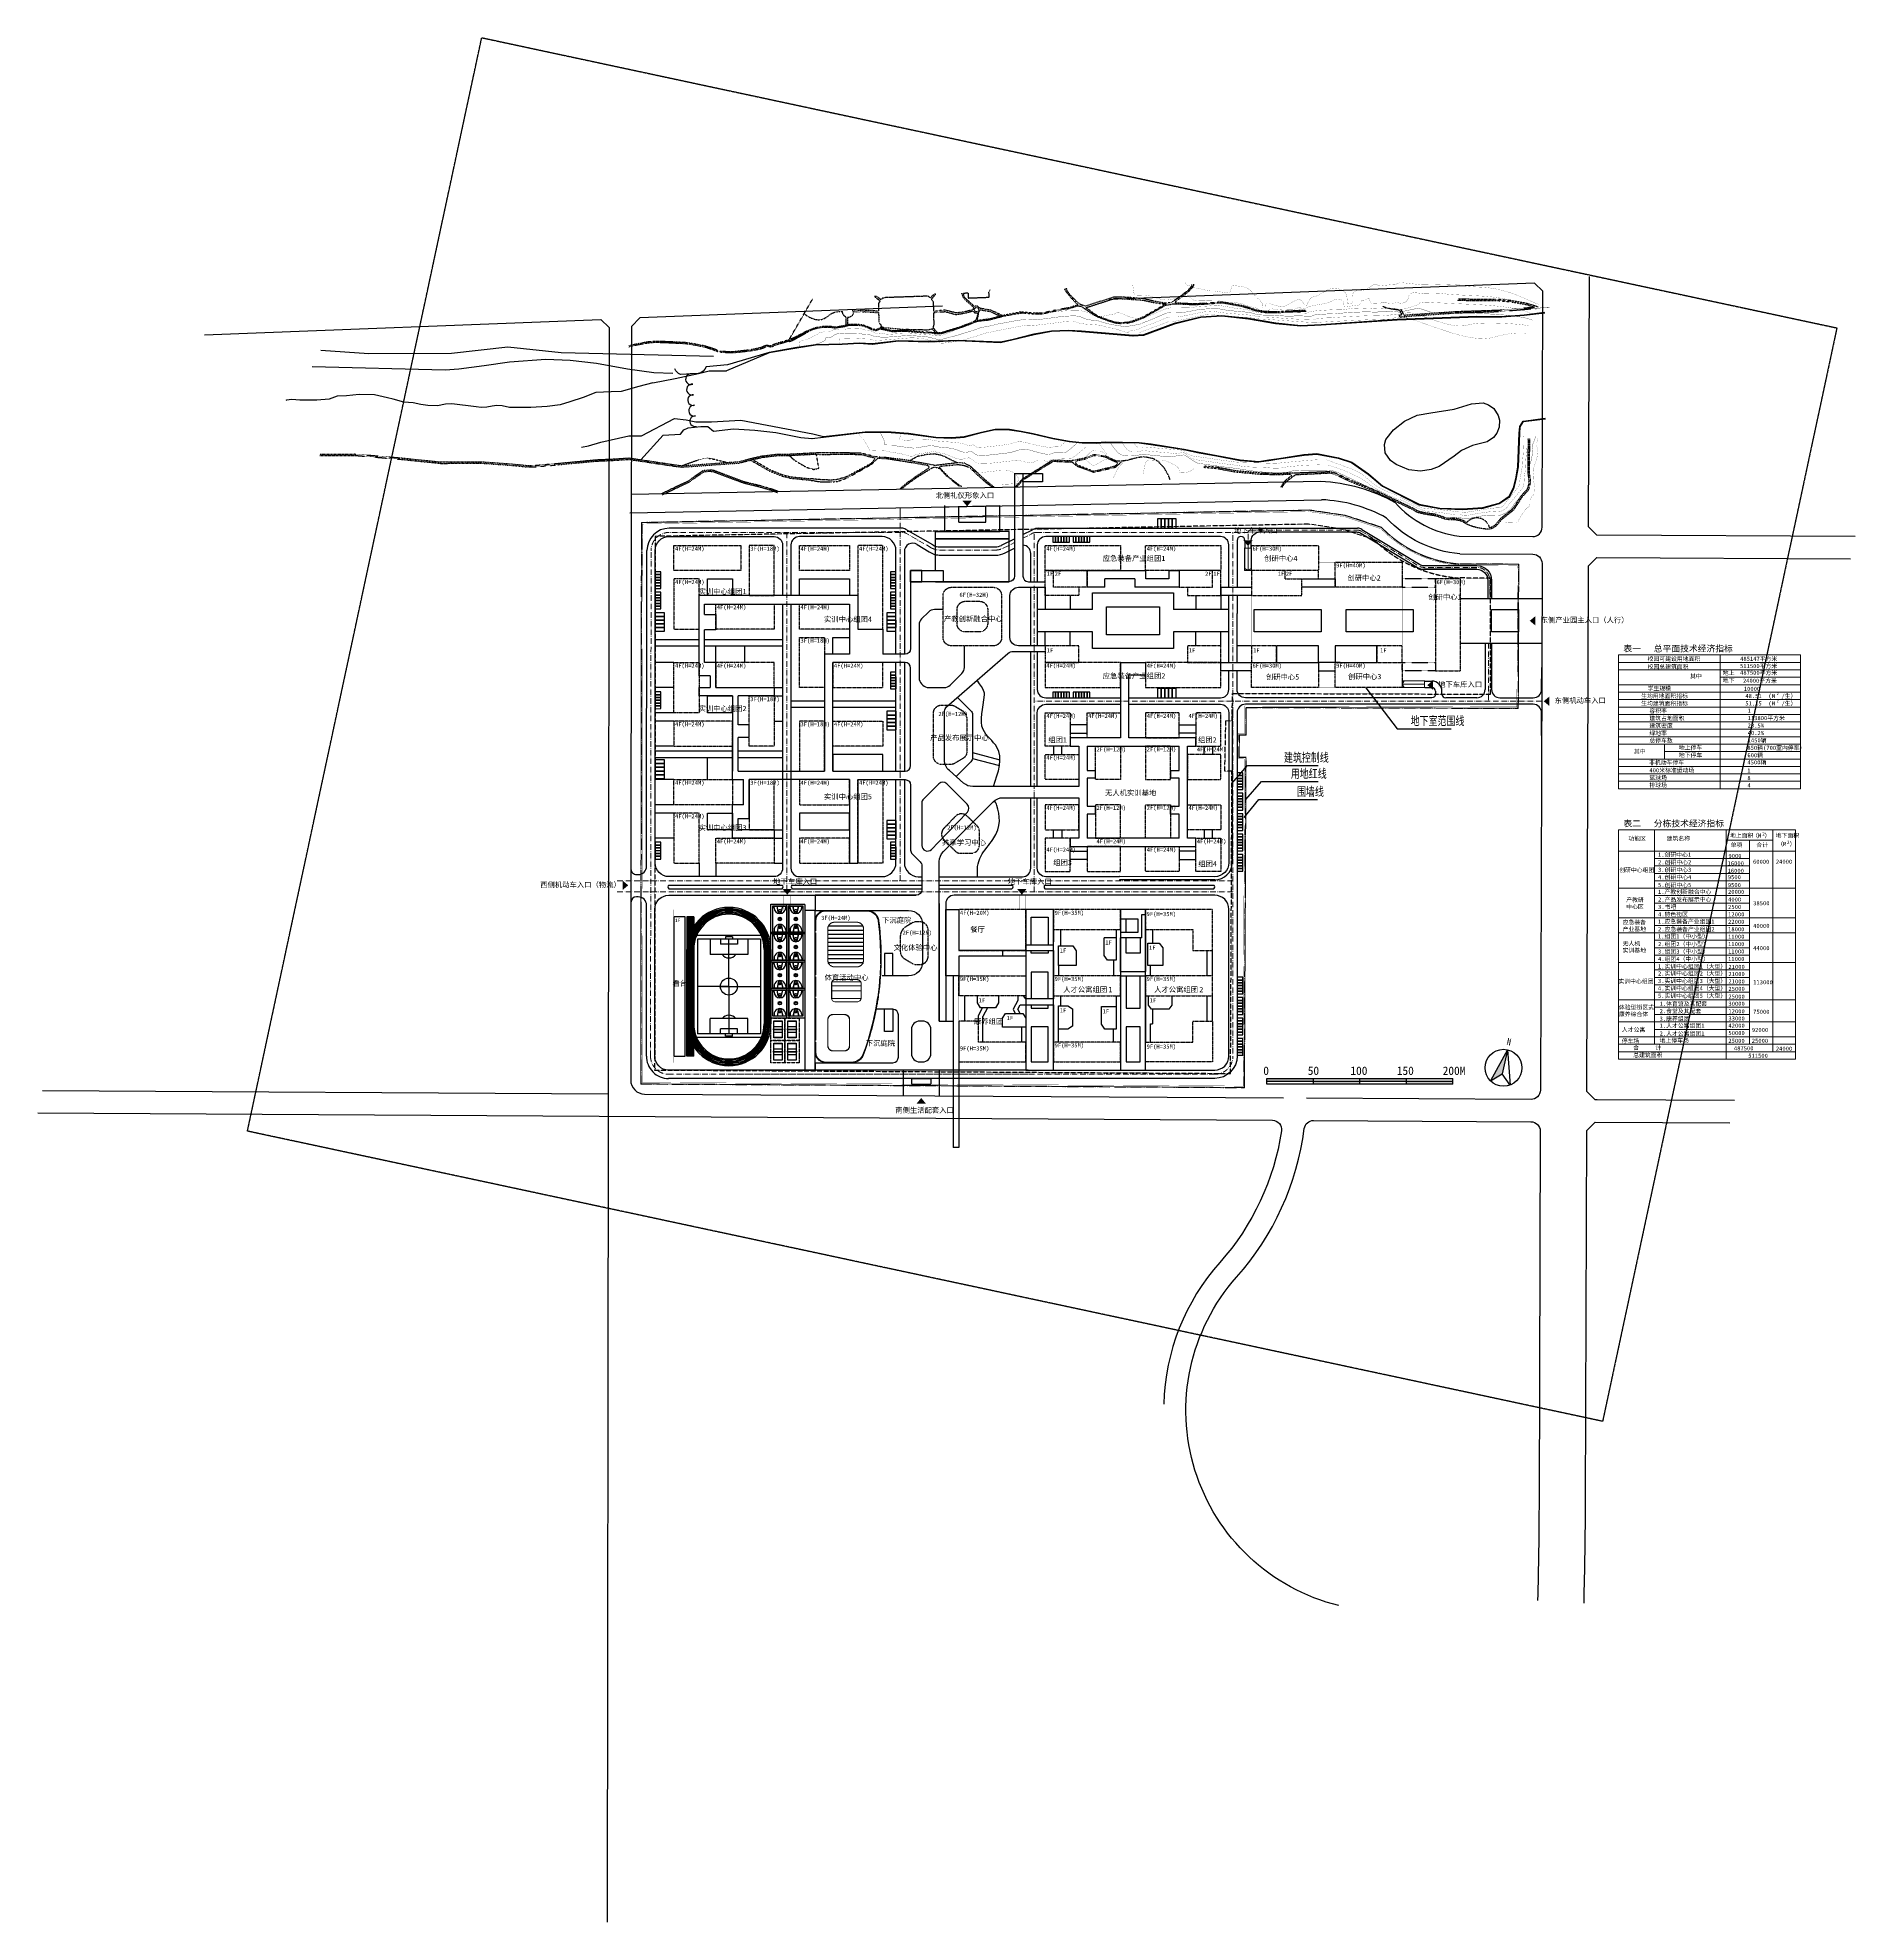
# Model space of a CAD drawing. Extents: x 11113384 to 13069430, y 3172370 to 5201108.
import ezdxf
from ezdxf.enums import TextEntityAlignment as Align

# ---------------------------------------------------------------- set-up
doc = ezdxf.new("R2010")
doc.units = 0
for name, pattern in [('ACAD_ISO05W100', [34, 24, -3, 0.5, -3, 0.5, -3]), ('ACAD_ISO10W100', [18.5, 12, -3, 0.5, -3]), ('C2', [13.5, 10, -1.5, 0.5, -1.5]), ('CENTER2', [28.575, 19.05, -3.175, 3.175, -3.175]), ('CONTINOUS', [0]), ('DASH', [0.35, 0.25, -0.1]), ('DASHED', [19.05, 12.7, -6.35]), ('X6', [2, 1, -1])]:
    doc.linetypes.add(name, pattern=pattern)
doc.layers.get('0').update_dxf_attribs({"linetype": 'CONTINUOUS'})
for name, color, linetype in [('--景观', 3, 'CONTINUOUS'), ('1道路红线', 1, 'CONTINUOUS'), ('_A01-文字', 7, 'CONTINUOUS'), ('_A01-符号', 133, 'CONTINUOUS'), ('_A11-总平面-停车位', 8, 'CONTINUOUS'), ('_A11-总平面-小品', 104, 'CONTINUOUS'), ('_A11-总平面-建筑轮廓', 2, 'DASHED'), ('_A11-总平面-绿地', 3, 'CONTINUOUS'), ('_A11-总平面-道路', 4, 'CONTINUOUS'), ('DGX', 2, 'CONTINUOUS'), ('DLSS', 4, 'CONTINUOUS'), ('DMTZ', 3, 'CONTINUOUS'), ('SPORT', 251, 'CONTINUOUS'), ('SXSS', 5, 'CONTINUOUS'), ('二层平台', 145, 'CONTINUOUS')]:
    doc.layers.add(name, color=color, linetype=linetype)
for name, color, linetype, lineweight in [('-道路中心线', 1, 'ACAD_ISO10W100', 13), ('00用地红线', 1, 'CONTINUOUS', 13), ('_A11-总平面-平台', 30, 'CONTINUOUS', 13), ('_A11-总平面-建筑', 2, 'CONTINUOUS', 13), ('LH', 3, 'CONTINUOUS', 15), ('文字', 130, 'CONTINUOUS', 13)]:
    doc.layers.add(name, color=color, linetype=linetype, lineweight=lineweight)
doc.styles.add('-宋体', font='', dxfattribs={"width": 0.8})
doc.styles.add('_TCH_DIM', font='SIMPLEX', dxfattribs={"bigfont": 'GBCBIG'})
doc.styles.add('_黑体', font='simhei.ttf')
doc.styles.add('HZJ', font='simhei.ttf', dxfattribs={"width": 0.7})
doc.styles.add('STYLE1', font='')
doc.styles.get('-宋体').set_extended_font_data('SimSun')
doc.styles.get('STYLE1').set_extended_font_data('SimSun')
doc.linetypes.add('10411', pattern='A,2,[150,AAA.SHX,S=1,R=0,X=0,Y=1],2,[151,AAA.SHX,S=1,R=0,X=0,Y=3],1e-11', length=4)
doc.linetypes.add('10412', pattern='A,2,[158,AAA.SHX,S=1,R=0,X=0,Y=0],2,[151,AAA.SHX,S=1,R=0,X=0,Y=3],1e-12', length=4)
doc.linetypes.add('10422', pattern='A,2,[150,AAA.SHX,S=1,R=0,X=0,Y=1],2,[177,AAA.SHX,S=1,R=0,X=0,Y=0.8],1e-09', length=4)
doc.linetypes.add('842', pattern='A,1.6,[150,AAA.SHX,S=0.8,R=0,X=0,Y=0.8],1e-11', length=1.6)

# ---------------------------------------------------------------- blocks, each defined once
blk = doc.blocks.new('A$C24F425D0')
for p, q in [((229, 163018), (0, 160852)), ((58, 161941), (229, 163019)), ((907, 165100), (229, 163018)), ((229, 163019), (513, 164073)), ((513, 164073), (907, 165101)), ((949, 162885), (739, 160902)), ((1884, 166803), (907, 165100)), ((907, 165101), (959, 165204)), ((949, 162885), (1585, 164840)), ((1409, 166088), (959, 165204)), ((959, 165204), (1408, 166085)), ((1408, 166085), (1999, 167004)), ((1409, 166088), (2009, 167023)), ((2619, 166642), (1585, 164840)), ((2009, 167023), (1999, 167004)), ((1999, 167004), (2007, 167016)), ((2009, 167023), (2007, 167016)), ((2009, 167020), (2007, 167017)), ((2007, 167016), (2008, 167019)), ((2008, 167019), (2028, 167043)), ((2008, 167019), (2010, 167021)), ((2705, 167897), (2009, 167023)), ((2009, 167023), (2028, 167043)), ((2013, 167025), (2009, 167020)), ((2010, 167021), (2015, 167027)), ((2028, 167043), (2705, 167893)), ((3492, 168704), (2315, 167368)), ((4015, 168224), (2619, 166642)), ((2738, 166777), (2619, 166642)), ((3493, 168704), (2705, 167897)), ((2705, 167893), (3493, 168704)), ((4818, 169752), (3492, 168704)), ((3493, 168704), (4207, 169318)), ((5401, 169318), (4015, 168224)), ((4207, 169318), (4595, 169600)), ((4968, 169872), (4595, 169600)), ((4595, 169600), (4939, 169849)), ((4968, 169872), (4939, 169849)), ((4939, 169849), (4971, 169872)), ((4954, 169860), (4968, 169871)), ((4971, 169873), (4960, 169864)), ((4968, 169872), (5564, 170236)), ((4999, 169889), (4968, 169872)), ((4968, 169871), (4978, 169877)), ((4971, 169872), (4999, 169889)), ((4984, 169880), (4971, 169873)), ((4999, 169889), (5564, 170236)), ((6965, 170192), (5401, 169318)), ((6294, 170613), (5531, 170186)), ((5564, 170236), (5781, 170369)), ((5781, 170369), (6047, 170504)), ((6047, 170504), (6630, 170803)), ((6047, 170504), (6586, 170778)), ((6630, 170803), (6586, 170778)), ((6586, 170778), (6634, 170803)), ((6612, 170791), (6629, 170801)), ((6634, 170804), (6620, 170796)), ((6629, 170801), (6640, 170805)), ((7127, 171008), (6630, 170803)), ((6669, 170817), (6630, 170803)), ((6634, 170803), (6669, 170817)), ((6649, 170809), (6634, 170804)), ((6669, 170817), (7127, 171008)), ((8655, 170820), (6965, 170192)), ((7358, 170338), (6965, 170192)), ((8239, 171397), (6977, 170930)), ((7127, 171008), (7522, 171173)), ((7522, 171173), (8085, 171356)), ((8435, 171470), (8085, 171356)), ((8085, 171356), (8409, 171461)), ((8435, 171470), (8409, 171461)), ((8409, 171461), (8438, 171470)), ((8414, 171462), (8435, 171470)), ((8438, 171471), (8420, 171465)), ((9376, 171700), (8435, 171470)), ((8456, 171475), (8435, 171470)), ((8435, 171470), (8451, 171473)), ((8438, 171470), (8456, 171475)), ((8458, 171475), (8438, 171471)), ((8456, 171475), (9377, 171700)), ((10386, 171173), (8655, 170820)), ((10335, 171857), (9376, 171700)), ((9377, 171700), (10335, 171857)), ((9955, 171085), (10386, 171173)), ((10335, 171857), (10332, 171857)), ((10335, 171857), (56667, 171857)), ((56667, 171857), (10335, 171857)), ((56621, 171173), (10386, 171173)), ((58489, 170820), (56621, 171173)), ((56621, 171173), (57084, 171086)), ((57687, 171700), (56667, 171857)), ((56667, 171857), (57687, 171700)), ((56667, 171857), (56667, 171857)), ((56670, 171857), (56667, 171857)), ((58689, 171476), (56673, 171856)), ((58692, 171477), (57687, 171700)), ((57687, 171700), (58670, 171481)), ((60325, 170196), (58489, 170820)), ((58692, 171477), (58670, 171481)), ((58670, 171481), (58689, 171477)), ((58689, 171477), (58721, 171467)), ((58875, 171413), (58689, 171476)), ((59676, 171180), (58692, 171477)), ((58692, 171477), (58721, 171467)), ((58721, 171467), (59671, 171180)), ((59671, 171180), (60203, 170980)), ((60203, 170980), (59676, 171180)), ((59895, 170342), (60325, 170196)), ((60627, 170819), (60040, 171018)), ((60203, 170980), (60627, 170820)), ((62033, 169328), (60325, 170196)), ((60627, 170820), (61028, 170633)), ((61353, 170449), (60627, 170819)), ((61555, 170389), (61028, 170633)), ((61028, 170633), (61552, 170389)), ((62437, 169899), (61357, 170448)), ((61552, 170389), (62398, 169920)), ((62440, 169899), (61555, 170389)), ((62033, 169328), (62034, 169328)), ((63592, 168227), (62033, 169328)), ((62440, 169899), (62398, 169920)), ((62398, 169920), (62437, 169899)), ((62437, 169899), (62482, 169869)), ((62437, 169899), (62440, 169897)), ((63864, 168889), (62437, 169899)), ((62877, 169611), (62440, 169899)), ((62482, 169869), (62440, 169899)), ((62440, 169897), (62448, 169891)), ((62482, 169869), (62877, 169611)), ((62877, 169611), (63280, 169348)), ((63280, 169348), (64079, 168738)), ((63378, 168378), (63592, 168227)), ((63592, 168227), (63593, 168227)), ((65206, 166632), (63592, 168227)), ((64075, 168740), (64078, 168738)), ((64078, 168738), (64075, 168740)), ((64078, 168738), (64080, 168736)), ((64080, 168736), (64078, 168738)), ((64079, 168738), (64974, 167930)), ((65579, 167255), (64173, 168644)), ((64974, 167930), (65210, 167674)), ((65053, 166784), (65206, 166632)), ((65206, 166632), (65207, 166632)), ((66489, 164787), (65207, 166632)), ((65785, 167053), (65210, 167674)), ((65210, 167674), (65761, 167076)), ((65785, 167053), (65761, 167076)), ((65761, 167076), (65786, 167049)), ((65773, 167063), (65785, 167051)), ((65786, 167050), (65774, 167062)), ((66255, 166438), (65785, 167053)), ((65801, 167030), (65785, 167053)), ((65785, 167051), (65793, 167040)), ((65794, 167039), (65786, 167050)), ((65786, 167049), (65801, 167030)), ((65801, 167030), (66255, 166438)), ((67061, 165216), (65891, 166899)), ((66255, 166438), (66509, 166108)), ((67392, 162762), (66489, 164787)), ((66509, 166108), (66777, 165680)), ((67138, 165107), (66777, 165680)), ((66777, 165680), (67125, 165125)), ((67138, 165107), (67125, 165125)), ((67125, 165125), (67138, 165104)), ((67132, 165114), (67137, 165107)), ((67138, 165105), (67135, 165110)), ((67137, 165107), (67138, 165104)), ((67667, 164056), (67138, 165107)), ((67138, 165107), (67144, 165094)), ((67140, 165100), (67138, 165105)), ((67138, 165104), (67144, 165094)), ((67144, 165094), (67668, 164053)), ((68092, 162965), (67193, 164981)), ((67888, 160616), (67392, 162762)), ((68092, 162968), (67667, 164056)), ((67668, 164053), (68088, 162976)), ((68088, 162976), (68092, 162968)), ((68088, 162976), (68092, 162966)), ((68409, 161847), (68092, 162968)), ((68092, 162968), (68092, 162966)), ((68092, 162966), (68092, 162965)), ((68092, 162965), (68409, 161844)), ((68600, 160770), (68092, 162965)), ((58, 161941), (0, 160853)), ((0, 160852), (0, 160855)), ((0, 160853), (0, 19062)), ((0, 19063), (0, 160852)), ((0, 160852), (0, 19063)), ((734, 160816), (734, 149858)), ((734, 147666), (734, 125244)), ((13613, 153015), (13575, 152311)), ((13759, 152311), (13575, 152311)), ((13575, 117970), (13575, 152311)), ((13726, 153706), (13613, 153015)), ((13910, 154377), (13726, 153706)), ((13759, 152311), (13796, 152999)), ((13759, 152312), (13759, 152314)), ((13759, 152311), (13759, 150772)), ((13759, 117978), (13759, 152306)), ((13759, 150756), (13759, 150772)), ((51916, 150756), (13759, 150756)), ((13759, 150416), (13759, 150756)), ((13759, 150416), (51916, 150416)), ((13759, 146392), (13759, 150416)), ((51916, 150415), (13759, 150415)), ((51916, 146392), (13759, 146392)), ((13759, 146052), (13759, 146392)), ((13759, 146052), (51916, 146052)), ((13759, 146052), (13759, 142028)), ((51916, 146051), (13759, 146051)), ((51916, 142028), (13759, 142028)), ((13759, 141687), (13759, 142028)), ((13796, 152999), (13906, 153669)), ((13906, 153669), (14086, 154327)), ((14164, 155027), (13910, 154377)), ((14086, 154327), (14263, 154780)), ((14484, 155648), (14164, 155027)), ((51498, 154779), (14262, 154779)), ((14263, 154780), (14333, 154961)), ((14263, 154780), (51412, 154780)), ((14333, 154961), (14416, 155121)), ((14416, 155121), (14422, 155133)), ((51259, 155121), (14416, 155121)), ((14422, 155133), (14645, 155564)), ((14868, 156235), (14484, 155648)), ((14645, 155564), (15020, 156138)), ((15313, 156789), (14868, 156235)), ((15020, 156138), (15455, 156679)), ((15817, 157299), (15313, 156789)), ((15455, 156679), (15945, 157176)), ((16371, 157760), (15817, 157299)), ((15945, 157176), (16486, 157626)), ((16966, 158164), (16371, 157760)), ((16486, 157626), (17066, 158020)), ((17595, 158507), (16966, 158164)), ((17066, 158020), (17681, 158357)), ((18255, 158794), (17595, 158507)), ((17681, 158357), (18324, 158637)), ((18939, 159021), (18255, 158794)), ((18324, 158637), (18992, 158858)), ((19645, 159181), (18939, 159021)), ((18992, 158858), (19680, 159015)), ((20366, 159281), (19645, 159181)), ((19680, 159015), (20383, 159111)), ((21097, 159315), (20366, 159281)), ((20383, 159111), (21097, 159145)), ((21097, 159315), (44578, 159315)), ((44578, 159145), (21097, 159145)), ((44578, 159143), (32837, 159143)), ((45309, 159281), (44578, 159315)), ((44578, 159145), (45291, 159111)), ((45291, 159111), (45994, 159015)), ((46030, 159181), (45309, 159281)), ((45994, 159015), (46683, 158858)), ((46735, 159021), (46030, 159181)), ((46683, 158858), (47351, 158637)), ((47420, 158794), (46735, 159021)), ((47351, 158637), (47995, 158357)), ((48080, 158507), (47420, 158794)), ((47995, 158357), (48609, 158020)), ((48709, 158164), (48080, 158507)), ((48609, 158020), (49189, 157626)), ((49304, 157760), (48709, 158164)), ((49189, 157626), (49729, 157176)), ((49858, 157299), (49304, 157760)), ((49729, 157176), (50220, 156679)), ((50362, 156789), (49858, 157299)), ((50220, 156679), (50655, 156142)), ((50807, 156235), (50362, 156789)), ((50655, 156142), (51029, 155564)), ((51191, 155648), (50807, 156235)), ((51029, 155564), (51253, 155133)), ((51511, 155027), (51191, 155648)), ((51253, 155133), (51259, 155121)), ((51259, 155121), (51318, 155007)), ((51318, 155007), (51342, 154961)), ((51318, 155007), (51362, 154908)), ((51342, 154961), (51362, 154908)), ((51362, 154908), (51420, 154780)), ((51362, 154908), (51412, 154780)), ((51420, 154780), (51411, 154800)), ((51412, 154780), (51589, 154327)), ((51412, 154780), (51420, 154780)), ((51765, 154377), (51511, 155027)), ((51662, 154779), (51565, 154779)), ((51589, 154327), (51769, 153669)), ((51949, 153706), (51765, 154377)), ((51769, 153669), (51879, 152999)), ((51916, 152311), (51769, 153669)), ((51871, 152735), (51915, 152320)), ((51879, 152999), (51916, 152311)), ((51888, 152910), (51916, 117974)), ((51916, 152311), (51916, 150772)), ((51916, 150772), (51916, 150756)), ((51916, 150756), (51916, 150416)), ((51916, 146392), (51916, 150416)), ((51916, 146392), (51916, 146052)), ((51916, 142028), (51916, 146052)), ((51916, 142028), (51916, 141687)), ((52061, 153015), (51949, 153706)), ((52100, 152311), (52061, 153015)), ((52100, 152311), (52100, 117970)), ((68622, 154557), (67888, 160616)), ((68616, 160700), (68409, 161847)), ((68409, 161844), (68616, 160700)), ((68616, 160700), (69161, 156305)), ((69232, 148481), (68622, 154557)), ((69161, 156305), (69274, 155269)), ((70038, 137063), (69232, 148481)), ((69351, 154634), (69274, 155269)), ((69274, 155269), (69440, 153745)), ((69440, 153745), (69351, 154634)), ((69440, 153745), (69641, 151901)), ((69641, 151901), (69872, 149447)), ((69962, 148547), (69872, 149447)), ((69872, 149447), (69923, 148894)), ((69962, 148547), (69923, 148894)), ((69923, 148894), (69969, 148412)), ((69996, 148120), (69962, 148547)), ((69969, 148412), (69962, 148547)), ((69979, 148298), (69962, 148547)), ((69969, 148412), (69979, 148298)), ((69979, 148298), (69996, 148120)), ((69996, 148120), (70055, 147493)), ((70055, 147493), (70404, 143079)), ((70404, 143079), (70419, 142851)), ((70431, 142698), (70419, 142851)), ((70419, 142851), (70473, 142007)), ((70473, 142007), (70431, 142698)), ((734, 124957), (734, 102514)), ((13759, 141687), (51916, 141687)), ((13759, 141687), (13759, 137663)), ((51916, 141687), (13759, 141687)), ((51916, 137663), (13759, 137663)), ((13759, 137323), (13759, 137663)), ((13759, 137323), (51916, 137323)), ((13759, 133299), (13759, 137323)), ((51916, 137323), (13759, 137323)), ((51916, 133299), (13759, 133299)), ((13759, 133299), (13759, 132959)), ((13759, 132959), (51916, 132959)), ((13759, 132959), (13759, 128935)), ((13759, 132959), (13759, 132959)), ((51916, 128935), (13759, 128935)), ((13759, 128935), (13759, 128594)), ((13759, 128595), (13759, 128595)), ((13759, 128594), (51916, 128594)), ((13759, 128594), (13759, 124574)), ((51916, 124574), (13759, 124574)), ((13759, 124574), (13759, 124230)), ((13759, 124231), (13759, 124231)), ((13759, 124230), (51916, 124230)), ((13759, 124230), (13759, 120209)), ((51916, 137663), (51916, 141687)), ((51916, 137663), (51916, 137323)), ((51916, 133299), (51916, 137323)), ((51916, 132959), (51916, 133299)), ((51916, 128935), (51916, 132959)), ((51916, 128594), (51916, 128935)), ((51916, 124574), (51916, 128594)), ((51916, 124574), (51916, 124230)), ((51916, 120209), (51916, 124230)), ((70407, 125584), (70052, 136786)), ((70325, 113870), (70416, 124900)), ((70473, 142007), (70688, 138658)), ((70688, 138658), (70740, 137610)), ((70787, 136839), (70740, 137610)), ((70740, 137610), (70758, 137252)), ((70787, 136839), (70758, 137252)), ((70758, 137252), (70802, 136365)), ((70828, 135828), (70787, 136839)), ((70802, 136365), (70787, 136839)), ((70802, 136365), (70828, 135828)), ((70828, 135828), (70907, 134233)), ((70907, 134233), (70983, 132021)), ((71026, 130977), (70983, 132021)), ((70983, 132021), (71036, 130487)), ((71036, 130487), (71026, 130977)), ((71036, 130487), (71060, 129805)), ((71060, 129805), (71148, 125374)), ((71148, 125374), (71148, 125242)), ((71151, 125104), (71148, 125242)), ((71148, 125242), (71149, 125191)), ((71151, 125104), (71149, 125191)), ((71149, 125191), (71149, 125154)), ((71151, 125104), (71149, 125154)), ((71149, 125154), (71150, 124931)), ((71150, 124931), (71151, 125104)), ((71150, 124931), (71152, 124420)), ((71152, 124420), (71151, 125104)), ((71152, 124420), (71169, 120940)), ((13613, 117266), (13575, 117970)), ((13726, 116576), (13613, 117266)), ((13910, 115905), (13726, 116576)), ((51916, 120209), (13759, 120209)), ((13759, 120209), (13759, 119866)), ((13759, 119867), (13759, 119867)), ((13759, 119866), (51916, 119866)), ((13759, 117970), (13759, 119866)), ((13796, 117283), (13759, 117970)), ((13759, 117970), (13906, 116609)), ((13906, 116609), (13796, 117283)), ((14086, 115955), (13906, 116609)), ((13910, 115905), (14164, 115254)), ((14254, 115523), (14086, 115955)), ((14484, 114634), (14164, 115254)), ((14254, 115857), (14254, 115845)), ((14254, 115845), (14254, 115523)), ((51546, 115845), (14254, 115845)), ((14254, 115523), (14254, 115501)), ((14263, 115501), (14254, 115523)), ((14254, 115501), (14263, 115501)), ((14333, 115321), (14263, 115501)), ((14263, 115501), (51412, 115501)), ((14646, 114714), (14333, 115321)), ((14484, 114634), (14870, 114043)), ((15021, 114140), (14646, 114714)), ((15316, 113493), (14870, 114043)), ((15456, 113599), (15021, 114140)), ((15316, 113493), (15820, 112979)), ((15949, 113102), (15456, 113599)), ((15820, 112979), (16375, 112522)), ((16489, 112652), (15949, 113102)), ((16968, 112118), (16375, 112522)), ((17069, 112258), (16489, 112652)), ((17598, 111771), (16968, 112118)), ((17019, 112290), (17005, 112301)), ((17026, 112287), (17019, 112290)), ((17683, 111924), (17069, 112258)), ((18257, 111487), (17598, 111771)), ((18326, 111644), (17683, 111924)), ((18942, 111260), (18257, 111487)), ((18995, 111424), (18326, 111644)), ((19647, 111100), (18942, 111260)), ((19682, 111267), (18995, 111424)), ((20367, 111000), (19647, 111100)), ((20384, 111170), (19682, 111267)), ((21097, 110967), (20367, 111000)), ((21097, 111137), (20384, 111170)), ((21097, 111137), (44578, 111137)), ((44578, 110967), (21097, 110967)), ((45290, 111170), (44578, 111137)), ((44578, 110967), (45308, 111000)), ((45950, 111261), (45290, 111170)), ((45294, 111140), (45950, 111261)), ((45308, 111000), (46028, 111100)), ((45950, 111261), (46015, 111273)), ((46015, 111273), (47313, 111634)), ((46015, 111273), (46039, 111277)), ((46028, 111100), (46733, 111260)), ((46039, 111277), (46680, 111424)), ((46039, 111277), (46689, 111397)), ((47276, 111620), (46680, 111424)), ((46689, 111397), (47276, 111620)), ((47418, 111487), (46733, 111260)), ((47276, 111620), (47313, 111634)), ((47313, 111634), (47383, 111661)), ((47383, 111661), (48550, 112231)), ((47383, 111661), (47415, 111673)), ((47992, 111924), (47415, 111673)), ((47415, 111673), (48006, 111898)), ((47418, 111487), (48077, 111771)), ((48506, 112203), (47992, 111924)), ((48006, 111898), (48506, 112203)), ((48707, 112118), (48077, 111771)), ((48506, 112203), (48550, 112231)), ((48550, 112231), (48655, 112295)), ((48655, 112295), (49726, 113102)), ((48655, 112295), (48709, 112328)), ((48707, 112118), (49301, 112522)), ((49186, 112652), (48709, 112328)), ((48709, 112328), (49206, 112632)), ((49726, 113102), (49186, 112652)), ((49855, 112982), (49301, 112522)), ((50219, 113599), (49726, 113102)), ((50359, 113493), (49855, 112982)), ((50654, 114140), (50219, 113599)), ((50359, 113493), (50805, 114043)), ((51029, 114714), (50654, 114140)), ((50805, 114043), (51191, 114634)), ((51342, 115321), (51029, 114714)), ((51511, 115254), (51191, 114634)), ((51412, 115501), (51342, 115321)), ((51546, 115845), (51412, 115501)), ((51412, 115501), (51421, 115501)), ((51552, 115845), (51421, 115501)), ((51421, 115501), (51428, 115521)), ((51442, 115502), (51421, 115502)), ((51765, 115905), (51511, 115254)), ((51589, 115955), (51546, 115845)), ((51552, 115845), (51546, 115845)), ((51559, 115865), (51552, 115845)), ((51575, 115502), (51552, 115502)), ((51769, 116609), (51589, 115955)), ((51933, 115502), (51596, 115502)), ((51949, 116576), (51765, 115905)), ((51769, 116609), (51916, 117970)), ((51879, 117283), (51769, 116609)), ((51916, 117970), (51879, 117283)), ((51916, 119866), (51916, 120209)), ((51916, 117970), (51916, 119866)), ((52100, 117970), (51916, 117970)), ((51949, 116576), (52061, 117266)), ((52061, 117266), (52100, 117970)), ((69787, 102136), (70304, 113025)), ((70421, 100642), (70498, 101644)), ((70515, 102003), (70460, 101203)), ((70460, 101203), (70498, 101644)), ((70498, 101643), (70486, 101578)), ((70496, 101719), (70498, 101643)), ((70498, 101644), (70536, 102301)), ((70515, 102003), (70498, 101644)), ((70536, 102301), (70515, 102003)), ((70600, 103219), (70536, 102301)), ((70804, 106975), (70600, 103219)), ((70838, 107595), (70804, 106975)), ((70804, 106975), (70834, 107503)), ((70834, 107503), (70838, 107595)), ((70841, 107647), (70838, 107595)), ((71016, 112075), (70841, 107647)), ((71035, 112857), (71016, 112075)), ((71035, 112857), (71055, 113369)), ((71041, 113079), (71035, 112857)), ((71058, 113772), (71041, 113079)), ((71055, 113369), (71041, 113079)), ((71055, 113369), (71073, 114366)), ((71055, 113369), (71058, 113772)), ((71073, 114366), (71058, 113772)), ((71125, 116509), (71073, 114366)), ((71143, 118264), (71125, 116509)), ((71159, 119929), (71143, 118264)), ((71143, 118264), (71160, 119238)), ((71169, 120940), (71159, 119929)), ((71160, 119238), (71159, 119929)), ((734, 79290), (734, 100460)), ((17428, 93199), (17776, 94834)), ((17516, 94033), (17428, 93199)), ((17428, 93199), (17428, 77660)), ((17776, 94834), (17516, 94033)), ((17776, 94834), (18771, 96222)), ((18201, 95575), (17776, 94834)), ((49531, 85430), (17840, 85430)), ((18000, 77025), (18000, 95025)), ((49046, 95025), (18000, 95025)), ((18000, 90757), (49532, 90757)), ((18771, 96222), (18201, 95575)), ((18771, 96222), (20259, 97146)), ((19466, 96753), (18771, 96222)), ((20259, 97146), (19466, 96753)), ((22014, 97470), (20259, 97146)), ((21119, 97390), (20259, 97146)), ((22014, 97470), (21119, 97390)), ((44945, 97470), (22014, 97470)), ((45840, 97390), (44945, 97470)), ((44945, 97470), (46700, 97146)), ((46700, 97146), (45840, 97390)), ((46700, 97146), (48188, 96222)), ((47493, 96753), (46700, 97146)), ((48188, 96222), (47493, 96753)), ((48759, 95575), (48188, 96222)), ((48188, 96222), (49046, 95025)), ((49182, 94834), (48759, 95575)), ((49046, 95025), (49182, 94834)), ((49135, 94900), (49212, 94695)), ((49182, 94834), (49532, 93199)), ((49443, 94033), (49182, 94834)), ((49532, 93199), (49443, 94033)), ((49531, 93200), (49531, 77660)), ((49532, 77660), (49532, 93199)), ((67297, 78533), (68752, 90014)), ((68623, 82796), (68336, 80597)), ((68858, 84596), (68623, 82796)), ((68623, 82796), (68791, 84023)), ((68754, 90043), (69717, 101125)), ((68791, 84023), (68858, 84596)), ((68946, 85271), (68858, 84596)), ((69484, 89956), (68946, 85271)), ((69921, 94374), (69484, 89956)), ((69988, 95168), (69921, 94374)), ((70125, 96801), (69988, 95168)), ((69988, 95168), (70045, 95762)), ((70045, 95762), (70125, 96801)), ((70293, 98795), (70125, 96801)), ((70421, 100642), (70293, 98795)), ((70460, 101203), (70421, 100642)), ((734, 77363), (734, 54784)), ((17776, 76025), (17428, 77660)), ((17428, 77660), (17516, 76826)), ((17516, 76826), (17776, 76025)), ((18771, 74641), (17776, 76025)), ((17776, 76025), (18200, 75288)), ((49396, 77025), (18000, 77025)), ((18200, 75288), (18771, 74641)), ((20259, 73713), (18771, 74641)), ((18771, 74641), (19466, 74110)), ((19466, 74110), (20259, 73713)), ((20259, 73713), (21119, 73469)), ((22014, 73389), (20259, 73713)), ((21119, 73469), (22014, 73389)), ((44945, 73389), (22014, 73389)), ((46700, 73713), (44945, 73389)), ((44945, 73389), (45840, 73469)), ((45840, 73469), (46700, 73713)), ((48188, 74641), (46700, 73713)), ((46700, 73713), (47493, 74110)), ((47493, 74110), (48188, 74641)), ((49182, 76025), (48188, 74641)), ((48188, 74641), (48759, 75288)), ((48759, 75288), (49182, 76025)), ((49396, 77025), (49182, 76025)), ((49182, 76025), (49443, 76826)), ((49532, 77660), (49396, 77025)), ((49443, 76826), (49532, 77660)), ((49531, 77660), (49531, 77658)), ((65301, 66529), (62872, 54864)), ((64988, 61174), (64617, 59423)), ((64863, 60547), (64988, 61174)), ((65162, 61998), (64988, 61174)), ((65826, 65408), (65162, 61998)), ((65301, 66529), (67222, 78018)), ((65881, 65686), (65826, 65408)), ((66035, 66479), (65881, 65686)), ((65881, 65686), (66022, 66402)), ((66022, 66402), (66044, 66524)), ((66035, 66479), (66022, 66402)), ((66044, 66524), (66035, 66479)), ((66064, 66629), (66044, 66524)), ((66895, 71274), (66064, 66629)), ((66983, 71815), (66895, 71274)), ((67255, 73490), (66983, 71815)), ((66983, 71815), (67065, 72278)), ((67065, 72278), (67255, 73490)), ((67652, 75929), (67255, 73490)), ((67848, 77267), (67652, 75929)), ((67848, 77267), (67990, 78174)), ((67914, 77718), (67848, 77267)), ((68050, 78648), (67914, 77718)), ((67990, 78174), (67914, 77718)), ((67990, 78174), (68123, 79141)), ((68050, 78648), (67990, 78174)), ((68123, 79141), (68050, 78648)), ((68336, 80597), (68123, 79141)), ((734, 54681), (734, 32208)), ((13604, 55131), (13575, 54597)), ((13575, 54597), (13575, 25895)), ((13689, 55652), (13604, 55131)), ((13829, 56162), (13689, 55652)), ((13869, 55618), (13759, 54597)), ((13759, 54598), (13865, 55601)), ((13759, 54597), (13787, 55111)), ((13759, 54597), (13759, 25895)), ((13787, 55111), (13869, 55618)), ((14021, 56653), (13829, 56162)), ((13865, 55601), (14170, 56535)), ((13869, 55618), (14004, 56109)), ((14019, 56075), (13869, 55618)), ((14004, 56109), (14190, 56586)), ((14263, 57123), (14021, 56653)), ((14190, 56586), (14424, 57040)), ((14554, 57567), (14263, 57123)), ((14424, 57040), (14657, 57396)), ((14456, 57044), (14662, 57404)), ((14657, 57396), (14492, 57106)), ((14891, 57984), (14554, 57567)), ((14657, 57396), (14697, 57456)), ((14694, 57452), (15370, 58220)), ((14904, 57692), (14697, 57456)), ((14697, 57456), (14706, 57470)), ((14706, 57470), (15032, 57874)), ((14904, 57692), (14706, 57470)), ((14891, 57984), (15272, 58371)), ((15393, 58239), (14904, 57692)), ((15329, 58175), (14904, 57692)), ((15032, 57874), (15329, 58175)), ((15691, 58718), (15272, 58371)), ((15390, 58236), (15329, 58175)), ((15329, 58175), (15369, 58221)), ((15369, 58221), (15390, 58236)), ((15370, 58220), (15617, 58409)), ((15401, 58248), (15390, 58236)), ((15393, 58239), (15390, 58236)), ((16175, 58837), (15393, 58239)), ((15401, 58248), (15393, 58239)), ((15401, 58248), (15807, 58585)), ((16141, 59025), (15691, 58718)), ((15807, 58585), (16175, 58837)), ((16616, 59285), (16141, 59025)), ((16175, 58837), (16222, 58869)), ((17115, 59312), (16222, 58869)), ((16222, 58869), (16241, 58882)), ((16241, 58882), (16701, 59132)), ((17114, 59502), (16616, 59285)), ((16701, 59132), (17115, 59312)), ((16913, 59211), (17123, 59315)), ((17632, 59669), (17114, 59502)), ((17115, 59312), (17172, 59337)), ((17169, 59335), (17185, 59340)), ((17361, 59390), (17172, 59337)), ((17172, 59337), (17184, 59342)), ((17184, 59342), (17685, 59506)), ((18165, 59793), (17632, 59669)), ((18728, 59699), (17685, 59506)), ((17685, 59506), (18201, 59626)), ((18164, 59617), (18183, 59622)), ((18710, 59869), (18165, 59793)), ((18183, 59622), (18190, 59623)), ((18201, 59626), (18728, 59699)), ((19262, 59893), (18710, 59869)), ((18728, 59699), (19262, 59722)), ((19262, 59893), (31370, 59893)), ((19262, 59722), (31370, 59722)), ((19262, 59722), (31370, 59722)), ((31370, 59893), (31922, 59869)), ((31370, 59722), (32431, 59626)), ((31904, 59699), (31370, 59722)), ((31904, 59699), (32431, 59626)), ((31922, 59869), (32467, 59793)), ((32431, 59626), (32947, 59506)), ((32442, 59623), (32449, 59622)), ((32449, 59622), (32469, 59617)), ((32467, 59793), (33000, 59669)), ((32947, 59506), (33448, 59342)), ((33517, 59502), (33000, 59669)), ((33460, 59337), (33263, 59392)), ((33447, 59340), (33463, 59336)), ((33448, 59342), (33460, 59337)), ((33460, 59337), (33517, 59312)), ((33511, 59314), (33748, 59197)), ((34015, 59285), (33517, 59502)), ((34410, 58869), (33517, 59312)), ((33517, 59312), (33930, 59132)), ((33930, 59132), (34391, 58882)), ((34015, 59285), (34491, 59025)), ((34391, 58882), (34410, 58869)), ((34410, 58869), (34457, 58837)), ((35242, 58236), (34457, 58837)), ((34457, 58837), (34825, 58585)), ((34941, 58718), (34491, 59025)), ((34825, 58585), (35231, 58248)), ((35360, 58371), (34941, 58718)), ((34977, 58438), (35246, 58233)), ((35231, 58248), (35242, 58236)), ((35242, 58236), (35303, 58175)), ((35295, 58183), (35937, 57453)), ((35935, 57456), (35303, 58175)), ((35303, 58175), (35600, 57874)), ((35741, 57984), (35360, 58371)), ((35600, 57874), (35926, 57470)), ((36077, 57567), (35741, 57984)), ((35926, 57470), (35935, 57456)), ((35935, 57456), (35975, 57396)), ((35971, 57401), (36202, 56998)), ((36151, 57086), (35975, 57396)), ((35975, 57396), (36207, 57040)), ((36369, 57123), (36077, 57567)), ((36207, 57040), (36442, 56586)), ((36234, 56943), (36444, 56576)), ((36610, 56653), (36369, 57123)), ((36442, 56586), (36627, 56109)), ((36463, 56532), (36767, 55601)), ((36763, 55618), (36609, 56087)), ((36803, 56162), (36610, 56653)), ((36627, 56109), (36763, 55618)), ((36763, 55618), (36845, 55111)), ((36874, 54597), (36763, 55618)), ((36767, 55601), (36853, 54786)), ((36943, 55652), (36803, 56162)), ((36845, 55111), (36874, 54597)), ((36873, 54595), (36873, 25896)), ((37057, 54597), (36874, 54597)), ((36874, 54597), (36874, 25895)), ((37028, 55131), (36943, 55652)), ((37057, 54597), (37028, 55131)), ((37057, 25895), (37057, 54597)), ((59668, 42145), (56520, 31478)), ((60327, 41824), (59558, 39052)), ((62420, 52916), (59668, 42145)), ((59668, 42145), (59668, 42145)), ((60327, 41824), (60640, 42929)), ((60539, 42586), (60327, 41824)), ((60688, 43124), (60539, 42586)), ((60640, 42929), (60539, 42586)), ((60640, 42929), (60723, 43247)), ((60640, 42929), (60688, 43124)), ((60723, 43247), (60688, 43124)), ((60823, 43606), (60723, 43247)), ((62015, 48181), (60823, 43606)), ((62091, 48492), (62015, 48181)), ((62420, 49841), (62091, 48492)), ((62091, 48492), (62172, 48805)), ((62172, 48805), (62420, 49841)), ((62872, 54864), (62420, 52916)), ((62420, 52916), (62420, 52916)), ((63136, 52769), (62420, 49841)), ((63415, 53993), (63136, 52769)), ((63415, 53993), (63587, 54711)), ((63492, 54333), (63415, 53993)), ((63679, 55151), (63492, 54333)), ((63492, 54333), (63587, 54711)), ((63587, 54711), (63796, 55666)), ((63587, 54711), (63679, 55151)), ((63796, 55666), (63679, 55151)), ((64185, 57377), (63796, 55666)), ((64617, 59423), (64185, 57377)), ((64617, 59423), (64863, 60547)), ((734, 29893), (734, 19096)), ((13575, 25895), (13604, 25365)), ((13759, 25895), (13575, 25895)), ((13604, 25365), (13689, 24841)), ((13689, 24841), (13829, 24334)), ((13787, 25382), (13759, 25895)), ((13863, 24910), (13759, 25895)), ((13864, 24898), (13759, 25895)), ((13863, 24910), (13787, 25382)), ((13829, 24334), (14020, 23843)), ((13863, 24910), (13866, 24894)), ((13865, 24898), (13863, 24910)), ((13936, 24677), (13864, 24898)), ((13866, 24894), (13865, 24898)), ((13869, 24874), (13866, 24894)), ((13866, 24894), (13947, 24643)), ((14004, 24384), (13869, 24874)), ((14190, 23910), (14004, 24384)), ((14020, 23843), (14262, 23373)), ((14424, 23453), (14190, 23910)), ((14262, 23373), (14553, 22929)), ((14323, 23682), (14677, 23065)), ((14407, 23535), (14348, 23639)), ((14677, 23065), (14424, 23453)), ((14553, 22929), (14889, 22509)), ((14688, 23048), (14677, 23065)), ((14688, 23048), (15353, 22292)), ((14705, 23023), (14688, 23048)), ((15031, 22619), (14705, 23023)), ((14889, 22509), (15270, 22125)), ((15353, 22292), (15031, 22619)), ((15270, 22125), (15689, 21775)), ((15375, 22270), (15353, 22292)), ((15399, 22245), (15375, 22270)), ((15375, 22270), (16178, 21656)), ((15805, 21908), (15399, 22245)), ((15689, 21775), (16138, 21471)), ((16178, 21656), (15805, 21908)), ((16138, 21471), (16615, 21211)), ((16178, 21656), (16213, 21632)), ((16202, 21638), (16178, 21656)), ((16213, 21632), (16202, 21638)), ((16213, 21632), (16363, 21557)), ((16239, 21615), (16213, 21632)), ((16700, 21361), (16239, 21615)), ((16615, 21211), (17114, 20994)), ((17182, 21151), (16700, 21361)), ((17137, 21171), (16894, 21292)), ((17114, 20994), (17631, 20824)), ((17394, 21094), (17161, 21160)), ((17683, 20987), (17182, 21151)), ((17631, 20824), (18164, 20700)), ((18200, 20867), (17683, 20987)), ((18183, 20871), (18004, 20922)), ((18164, 20700), (18710, 20627)), ((18307, 20859), (18189, 20870)), ((18727, 20797), (18200, 20867)), ((18710, 20627), (19262, 20600)), ((19262, 20770), (18727, 20797)), ((19262, 20771), (19157, 20781)), ((31370, 20771), (19262, 20771)), ((31370, 20770), (19262, 20770)), ((31370, 20600), (19262, 20600)), ((31905, 20797), (31370, 20770)), ((31475, 20781), (31370, 20771)), ((31370, 20600), (31923, 20627)), ((32433, 20867), (31905, 20797)), ((31923, 20627), (32468, 20700)), ((32444, 20870), (32326, 20859)), ((32949, 20987), (32433, 20867)), ((32629, 20922), (32446, 20870)), ((32468, 20700), (33001, 20824)), ((33449, 21151), (32949, 20987)), ((33001, 20824), (33519, 20994)), ((33471, 21160), (33230, 21092)), ((33932, 21361), (33449, 21151)), ((33752, 21299), (33497, 21171)), ((33519, 20994), (34018, 21211)), ((34393, 21615), (33932, 21361)), ((34018, 21211), (34494, 21471)), ((34246, 21546), (34422, 21634)), ((34422, 21634), (34393, 21615)), ((34422, 21634), (34447, 21651)), ((34430, 21638), (34422, 21634)), ((34447, 21651), (34430, 21638)), ((34447, 21651), (35257, 22270)), ((34828, 21908), (34447, 21651)), ((34494, 21471), (34943, 21775)), ((35233, 22245), (34828, 21908)), ((34943, 21775), (35362, 22125)), ((35257, 22270), (35233, 22245)), ((35278, 22291), (35257, 22270)), ((35278, 22291), (35944, 23048)), ((35602, 22619), (35278, 22291)), ((35362, 22125), (35742, 22512)), ((35927, 23023), (35602, 22619)), ((35742, 22512), (36079, 22929)), ((35944, 23048), (35927, 23023)), ((35944, 23048), (35955, 23065)), ((35948, 23053), (35944, 23048)), ((35955, 23065), (35948, 23053)), ((35955, 23065), (36317, 23695)), ((36208, 23453), (35955, 23065)), ((36079, 22929), (36369, 23373)), ((36443, 23910), (36208, 23453)), ((36369, 23373), (36611, 23843)), ((36443, 23910), (36449, 23925)), ((36449, 23925), (36466, 23969)), ((36455, 23937), (36449, 23925)), ((36455, 23937), (36449, 23927)), ((36466, 23969), (36455, 23937)), ((36465, 23966), (36455, 23937)), ((36628, 24384), (36466, 23969)), ((36611, 23843), (36803, 24334)), ((36763, 24874), (36628, 24384)), ((36765, 24888), (36681, 24630)), ((36768, 24898), (36694, 24670)), ((36765, 24888), (36763, 24874)), ((36765, 24888), (36771, 24926)), ((36768, 24898), (36765, 24888)), ((36873, 25896), (36768, 24898)), ((36771, 24926), (36768, 24898)), ((36874, 25895), (36771, 24926)), ((36845, 25382), (36771, 24926)), ((36803, 24334), (36943, 24841)), ((36874, 25895), (36845, 25382)), ((36943, 24841), (37028, 25365)), ((37057, 25895), (37028, 25365)), ((54096, 24110), (51483, 16800)), ((53793, 21031), (52176, 16576)), ((54000, 21630), (53793, 21031)), ((54502, 23082), (54000, 21630)), ((56520, 31478), (54096, 24110)), ((54096, 24110), (54096, 24110)), ((54978, 24459), (54502, 23082)), ((54502, 23082), (54790, 23887)), ((54790, 23887), (54978, 24459)), ((55340, 25505), (54978, 24459)), ((56817, 30000), (55340, 25505)), ((56520, 31478), (56520, 31478)), ((57081, 30847), (56817, 30000)), ((57342, 31686), (57081, 30847)), ((57081, 30847), (57219, 31267)), ((57219, 31269), (57138, 31031)), ((57219, 31267), (57541, 32326)), ((57342, 31686), (57219, 31267)), ((57231, 31331), (57219, 31269)), ((57541, 32326), (57342, 31686)), ((58223, 34517), (57541, 32326)), ((58687, 36095), (58223, 34517)), ((59222, 37910), (58687, 36095)), ((58687, 36095), (58988, 37083)), ((58988, 37083), (59222, 37910)), ((59558, 39052), (59222, 37910)), ((0, 19059), (0, 19063)), ((0, 19063), (229, 16897)), ((0, 19062), (58, 17974)), ((229, 16897), (58, 17974)), ((230, 16893), (229, 16897)), ((229, 16897), (907, 14814)), ((230, 16893), (230, 16893)), ((230, 16893), (230, 16893)), ((230, 16893), (513, 15842)), ((907, 14814), (513, 15842)), ((739, 19017), (949, 17030)), ((1408, 13827), (907, 14814)), ((907, 14814), (1904, 13077)), ((949, 17030), (1585, 15075)), ((1659, 13438), (1408, 13827)), ((1585, 15075), (2619, 13273)), ((1659, 13438), (2009, 12893)), ((1999, 12910), (1659, 13438)), ((1999, 12910), (2009, 12893)), ((2008, 12896), (1999, 12910)), ((2005, 12902), (2009, 12894)), ((2010, 12893), (2006, 12900)), ((2027, 12873), (2008, 12896)), ((2009, 12894), (2016, 12886)), ((2009, 12893), (2705, 12018)), ((2009, 12893), (2027, 12873)), ((2018, 12884), (2010, 12893)), ((2705, 12018), (2027, 12873)), ((2196, 12682), (3492, 11211)), ((2619, 13273), (4011, 11695)), ((2619, 13273), (2619, 13273)), ((2736, 13140), (2619, 13273)), ((2705, 12018), (3493, 11211)), ((3492, 11211), (3489, 11215)), ((3497, 11208), (3492, 11211)), ((3492, 11211), (5298, 9831)), ((3493, 11211), (4357, 10480)), ((4360, 10480), (3493, 11211)), ((4234, 11524), (4011, 11695)), ((4011, 11695), (5711, 10397)), ((4011, 11695), (4011, 11695)), ((4357, 10480), (5000, 10036)), ((5000, 10036), (4360, 10480)), ((5298, 9829), (5000, 10036)), ((5298, 9831), (6550, 9207)), ((5605, 9659), (5298, 9829)), ((5605, 9659), (6295, 9272)), ((6300, 9272), (5605, 9659)), ((5711, 10397), (5709, 10397)), ((6083, 10211), (5711, 10397)), ((5711, 10397), (7640, 9436)), ((7353, 8805), (6295, 9272)), ((7305, 8829), (6300, 9272)), ((7305, 8829), (7353, 8805)), ((7359, 8805), (7305, 8829)), ((7353, 8807), (7334, 8816)), ((7347, 8810), (7359, 8804)), ((7360, 8805), (7353, 8807)), ((7353, 8805), (8455, 8438)), ((7395, 8793), (7353, 8805)), ((7395, 8793), (7359, 8805)), ((7359, 8804), (7374, 8800)), ((8462, 8438), (7395, 8793)), ((7640, 9436), (7638, 9436)), ((7640, 9436), (9746, 8842)), ((8168, 9287), (7640, 9436)), ((8455, 8438), (9592, 8171)), ((9570, 8177), (8462, 8438)), ((9278, 8262), (9597, 8172)), ((9592, 8171), (9570, 8177)), ((9596, 8171), (9570, 8177)), ((9592, 8171), (10752, 8011)), ((9592, 8171), (9605, 8170)), ((9605, 8170), (9596, 8171)), ((9597, 8172), (11924, 7958)), ((10754, 8011), (9605, 8170)), ((9746, 8842), (10829, 8692)), ((10752, 8011), (11924, 7958)), ((11924, 7958), (10754, 8011)), ((10829, 8692), (10828, 8692)), ((10829, 8692), (11924, 8642)), ((11924, 8642), (39175, 8642)), ((11924, 7958), (39175, 7958)), ((11924, 7958), (39175, 7958)), ((41182, 8788), (39175, 8642)), ((39175, 7958), (41297, 8112)), ((39175, 7958), (40243, 7998)), ((39175, 7958), (40240, 7998)), ((41284, 8110), (40240, 7998)), ((40243, 7998), (41303, 8111)), ((41182, 8788), (43141, 9219)), ((41284, 8110), (41303, 8111)), ((41297, 8111), (41284, 8110)), ((41297, 8112), (43368, 8568)), ((41332, 8118), (41297, 8111)), ((41303, 8111), (41749, 8193)), ((41332, 8118), (41303, 8111)), ((41749, 8193), (41332, 8118)), ((42341, 8301), (41749, 8193)), ((42341, 8301), (43368, 8568)), ((43141, 9219), (45009, 9926)), ((43368, 8568), (45338, 9316)), ((43368, 8568), (43372, 8570)), ((43372, 8570), (43380, 8572)), ((43372, 8570), (43375, 8570)), ((43379, 8571), (43373, 8570)), ((43375, 8570), (43393, 8577)), ((43380, 8572), (43375, 8570)), ((43395, 8577), (43379, 8571)), ((43380, 8572), (43572, 8637)), ((43380, 8572), (43393, 8577)), ((43393, 8577), (43572, 8637)), ((43572, 8637), (44369, 8905)), ((45338, 9316), (44369, 8905)), ((44605, 9773), (45009, 9926)), ((45009, 9926), (46733, 10894)), ((45009, 9926), (45010, 9927)), ((45338, 9316), (47160, 10337)), ((45338, 9316), (45349, 9321)), ((45351, 9322), (45347, 9320)), ((45349, 9321), (45351, 9322)), ((45349, 9321), (45350, 9322)), ((45350, 9322), (45355, 9325)), ((45350, 9322), (45351, 9322)), ((45351, 9322), (46283, 9799)), ((45363, 9328), (45351, 9322)), ((45351, 9322), (45355, 9325)), ((45355, 9325), (46269, 9793)), ((46269, 9793), (46634, 10016)), ((46283, 9799), (46634, 10016)), ((46449, 10734), (46733, 10894)), ((46634, 10016), (47160, 10337)), ((46733, 10894), (48278, 12095)), ((46733, 10894), (46734, 10894)), ((47160, 10337), (48192, 11141)), ((47160, 10337), (47757, 10767)), ((47172, 10345), (47169, 10343)), ((47180, 10351), (47172, 10345)), ((47757, 10767), (48012, 10951)), ((47757, 10767), (48003, 10944)), ((48791, 11608), (48003, 10944)), ((48012, 10951), (48799, 11615)), ((48090, 11949), (48278, 12095)), ((49603, 13503), (48278, 12095)), ((48278, 12095), (48278, 12095)), ((48781, 11599), (48790, 11607)), ((48790, 11607), (48797, 11614)), ((48793, 11610), (48791, 11608)), ((48804, 11621), (48793, 11610)), ((48793, 11610), (48799, 11615)), ((48799, 11615), (48793, 11610)), ((48799, 11615), (49315, 12123)), ((48799, 11615), (48814, 11631)), ((48814, 11631), (48799, 11615)), ((48799, 11615), (48804, 11621)), ((48814, 11631), (48804, 11621)), ((49315, 12123), (48814, 11631)), ((49001, 11830), (49923, 12810)), ((49521, 12325), (49315, 12123)), ((49524, 12329), (49521, 12325)), ((50175, 13077), (49524, 12329)), ((49524, 12329), (49527, 12332)), ((49527, 12332), (50195, 13099)), ((50680, 15085), (49603, 13503)), ((49603, 13503), (49603, 13503)), ((50175, 13077), (50195, 13099)), ((50191, 13096), (50175, 13077)), ((50177, 13080), (50191, 13095)), ((50195, 13100), (50185, 13090)), ((50217, 13132), (50191, 13096)), ((50191, 13095), (50201, 13109)), ((50195, 13099), (50797, 13914)), ((50195, 13099), (50217, 13132)), ((50209, 13121), (50195, 13100)), ((50795, 13910), (50217, 13132)), ((50352, 13332), (51328, 14765)), ((51483, 16800), (50680, 15085)), ((50976, 14201), (50795, 13910)), ((50797, 13914), (50976, 14201)), ((51328, 14764), (50976, 14201)), ((51328, 14765), (52176, 16577)), ((51551, 15194), (51328, 14764)), ((51551, 15194), (51790, 15655)), ((51789, 15655), (51551, 15194)), ((52176, 16576), (51789, 15655)), ((51790, 15655), (52176, 16576))]:
    blk.add_line(p, q)
blk = doc.blocks.new('停车入口')
at = {"layer": '_A11-总平面-平台'}
for points in [[(123978.2, 120016.7), (123978.4, 120016.7), (123978.4, 119992.3), (123971, 119992.3), (123971, 120016.7), (123971.2, 120016.7)], [(123978.2, 120016.7), (123978.2, 119992.5), (123971.2, 119992.5), (123971.2, 120016.7)], [(123971.2, 120016.5), (123978.2, 120016.5)], [(123974.7, 120016.5), (123974.7, 119992.5)], [(123978.2, 119994.6), (123974.7, 119992.5), (123971.2, 119994.6)]]:
    blk.add_lwpolyline(points, dxfattribs=at)
blk = doc.blocks.new('zn')
blk.add_hatch(color=256).paths.add_polyline_path([(8329, 38884), (-28261, -27976), (-2796, -13053)])
for p, q in [((8329, 38884), (-28261, -27976)), ((8329, 38884), (-2796, -13053)), ((8329, 38884), (14321, -37098)), ((-28261, -27976), (-2796, -13053)), ((14321, -37098), (-2796, -13053))]:
    blk.add_line(p, q)
blk.add_circle((0, 0), 39766)
at = {"style": '-宋体', "width": 0.8}
blk.add_text('N', height=15300, rotation=347.909184, dxfattribs=at).set_placement((11848, 55978), align=Align.MIDDLE_CENTER)
blk = doc.blocks.new('比例尺')
at = {"layer": '文字', "linetype": 'ByBlock', "ltscale": 5}
h = blk.add_hatch(color=256, dxfattribs=at)
h.dxf.hatch_style = 1
h.paths.add_polyline_path([(50, 6), (0, 6), (0, 3), (50, 3)])
h.paths.add_polyline_path([(100, 3), (50, 3), (50, 0), (100, 0)])
h.paths.add_polyline_path([(150, 6), (100, 6), (100, 3), (150, 3)])
h.paths.add_polyline_path([(200, 3), (150, 3), (150, 0), (200, 0)])
for p, q in [((0, 6), (200, 6)), ((0, 3), (0, 6)), ((0, 0), (0, 3)), ((200, 3), (0, 3)), ((200, 0), (0, 0)), ((50, 0), (50, 6)), ((100, 0), (100, 6)), ((150, 0), (150, 6)), ((200, 3), (200, 6)), ((200, 0), (200, 3))]:
    blk.add_line(p, q)
at = {"style": 'STYLE1'}
for s, p in [('0', (-4, 10)), ('50', (43.9, 10)), ('100', (89.8, 10)), ('150', (139.7, 10)), ('200M', (189.1, 10))]:
    blk.add_text(s, height=9, dxfattribs=at).set_placement(p)
blk = doc.blocks.new('$plan$00002333')
at = {"layer": '_A11-总平面-小品'}
for p, q in [((-14000, -7500), (-14000, 7500)), ((-14000, 7500), (14000, 7500)), ((-12050, 6250), (-14000, 6250)), ((-8537, 1870), (-14000, 3000)), ((-7767, 1799), (-13980, 3098)), ((-10050, 30), (-9950, 30)), ((-9854, 828), (-9764, 785)), ((-9832, 873), (-9743, 826)), ((-9309, 1481), (-9249, 1401)), ((-9269, 1511), (-9208, 1431)), ((-8250, 1749), (-8250, -1749)), ((-8150, 1749), (-8150, -1749)), ((-50, -1800), (-50, 1798)), ((50, -1800), (50, 1798)), ((7767, 1799), (13980, 3098)), ((8150, 1749), (8150, -1749)), ((8250, 1749), (8250, -1749)), ((8537, 1870), (14000, 3000)), ((9269, 1511), (9208, 1431)), ((9309, 1481), (9249, 1401)), ((9832, 873), (9743, 826)), ((9854, 828), (9764, 785)), ((10050, 30), (9950, 30)), ((12050, 6250), (14000, 6250)), ((14000, 7500), (14000, -7500)), ((-8537, -1870), (-14000, -3000)), ((-12050, -6250), (-14000, -6250)), ((14000, -7500), (-14000, -7500)), ((-7767, -1799), (-13980, -3098)), ((-10050, -20), (-9950, -20)), ((-9878, -781), (-9788, -734)), ((-9856, -826), (-9767, -780)), ((-9354, -1446), (-9293, -1366)), ((-9315, -1477), (-9254, -1397)), ((7767, -1799), (13980, -3098)), ((8537, -1870), (14000, -3000)), ((9315, -1477), (9254, -1397)), ((9315, -1477), (9254, -1397)), ((9354, -1446), (9293, -1366)), ((9856, -826), (9767, -780)), ((9878, -781), (9788, -734)), ((10050, -20), (9950, -20)), ((12050, -6250), (14000, -6250))]:
    blk.add_line(p, q, dxfattribs=at)
blk.add_lwpolyline([(14100, -7600), (-14100, -7600), (-14100, 7600), (14100, 7600)], close=True, dxfattribs=at)
for radius in [1900, 1800]:
    blk.add_circle((0, 0), radius, dxfattribs=at)
for centre, radius, start, end in [((-12050, 0), 6250, 270, 90), ((-8200, 0), 1850, 153.409474, 179.081691), ((-8200, 0), 1750, 153.357112, 179.025546), ((-8200, 0), 1850, 126.818947, 151.860751), ((-8200, 0), 1750, 126.82803, 151.848074), ((-8200, 0), 1850, 100.228421, 125.270224), ((-8200, 0), 1750, 91.591754, 125.163181), ((-8200, 0), 1750, 271.591754, 88.408246), ((-8198, 1), 1849, 288.331396, 79.949839), ((12050, 0), 6250, 90, 270), ((8198, 1), 1849, 100.050161, 251.668604), ((8200, 0), 1750, 91.591754, 268.408246), ((8200, 0), 1750, 54.836819, 88.408246), ((8200, 0), 1850, 54.729776, 79.771579), ((8200, 0), 1750, 28.151926, 53.17197), ((8200, 0), 1850, 28.139249, 53.181053), ((8200, 0), 1750, 0.974454, 26.642888), ((8200, 0), 1850, 0.918309, 26.590526), ((-8200, 0), 1850, 180.630278, 204.957056), ((-8200, 0), 1750, 180.657607, 204.815465), ((-8200, 0), 1850, 206.505779, 231.403444), ((-8200, 0), 1750, 206.462626, 231.33819), ((-8200, 0), 1850, 232.952168, 259.771579), ((-8200, 0), 1750, 232.975265, 268.408246), ((8200, 0), 1750, 271.591754, 307.024735), ((8200, 0), 1850, 280.228421, 307.047832), ((8200, 0), 1750, 308.66181, 333.537374), ((8200, 0), 1850, 308.596556, 333.494221), ((8200, 0), 1750, 335.184535, 359.342393), ((8200, 0), 1850, 335.042944, 359.369722)]:
    blk.add_arc(centre, radius, start, end, dxfattribs=at)
blk = doc.blocks.new('HIUAHDISUAH')
at = {"layer": '_A11-总平面-小品', "linetype": 'CENTER2', "ltscale": 5}
blk.add_lwpolyline([(20083681, 16868233), (20102881, 16868233), (20102881, 16836033), (20083681, 16836033)], close=True, dxfattribs=at)
at = {"layer": '--景观', "rotation": 89.99999999999999}
blk.add_blockref('$plan$00002333', (20093281, 16852133), dxfattribs=at)
blk = doc.blocks.new('$plan$00002334')
at = {"layer": '_A11-总平面-小品'}
for p, q in [((-9050, -4959), (-9050, 4141)), ((-9050, 4141), (9050, 4141)), ((-8950, -4859), (-8950, 4041)), ((-8950, 4041), (-3050, 4041)), ((-3050, 4041), (-3050, -4859)), ((-2950, 4041), (-2950, -4859)), ((-2950, 4041), (-50, 4041)), ((-50, 4041), (-50, -4859)), ((0, -5909), (0, 5091)), ((50, 4041), (50, -4859)), ((50, 4041), (2950, 4041)), ((2950, 4041), (2950, -4859)), ((3050, 4041), (3050, -4859)), ((3050, 4041), (8950, 4041)), ((8950, 4041), (8950, -4859)), ((9050, 4141), (9050, -4959)), ((9050, -4959), (-9050, -4959)), ((-3050, -4859), (-8950, -4859)), ((-50, -4859), (-2950, -4859)), ((2950, -4859), (50, -4859)), ((8950, -4859), (3050, -4859))]:
    blk.add_line(p, q, dxfattribs=at)
at = {"layer": '_A11-总平面-小品', "linetype": 'DASH'}
blk.add_lwpolyline([(12050, -7959), (-12050, -7959), (-12050, 7141), (12050, 7141)], close=True, dxfattribs=at)
blk = doc.blocks.new('SFASFAS1')
at = {"layer": 'SPORT', "color": 4}
for p, q in [((4604888, 727791), (4597568, 727791)), ((4597568, 727791), (4597568, 612791)), ((4604888, 727791), (4604888, 717457)), ((4597568, 577791), (4597568, 692791)), ((4676786, 703791), (4608786, 703791)), ((4608786, 703791), (4608786, 601791)), ((4676786, 703791), (4676786, 601791)), ((4688004, 692791), (4688004, 612791)), ((4676786, 601791), (4608786, 601791)), ((4604888, 577791), (4597568, 577791)), ((4604888, 577791), (4604888, 588125))]:
    blk.add_line(p, q, dxfattribs=at)
at = {"layer": 'SPORT'}
for p, q in [((4598788, 727791), (4598788, 612791)), ((4600008, 727791), (4600008, 612791)), ((4601228, 727791), (4601228, 612791)), ((4602448, 727791), (4602448, 612791)), ((4603668, 727791), (4603668, 612791)), ((4604888, 721688), (4604888, 612790)), ((4597568, 692791), (4604888, 692791)), ((4598788, 577791), (4598788, 692791)), ((4600008, 577791), (4600008, 692791)), ((4601228, 577791), (4601228, 692791)), ((4602448, 577791), (4602448, 692791)), ((4603668, 577791), (4603668, 692791)), ((4677589, 707791), (4607983, 707791)), ((4622626, 703791), (4622626, 687291)), ((4622626, 703791), (4622626, 687291)), ((4633626, 703791), (4633626, 698291)), ((4651946, 698291), (4633626, 698291)), ((4646446, 706231), (4639126, 706231)), ((4639126, 706231), (4639126, 703791)), ((4642786, 652791), (4642786, 703791)), ((4646446, 706231), (4646446, 703791)), ((4651946, 703791), (4651946, 698291)), ((4662946, 703791), (4662946, 687291)), ((4680684, 692791), (4680684, 612791)), ((4680684, 692791), (4688004, 692791)), ((4680684, 692791), (4688004, 692791)), ((4681904, 692791), (4681904, 612791)), ((4683124, 692791), (4683124, 612791)), ((4684344, 692791), (4684344, 612791)), ((4685564, 692791), (4685564, 612791)), ((4686784, 692791), (4686784, 612791)), ((4662946, 687291), (4622626, 687291)), ((4642786, 652791), (4608786, 652791)), ((4632786, 652791), (4676786, 652791)), ((4642786, 652791), (4642786, 601791)), ((4597568, 612791), (4604888, 612791)), ((4622626, 601791), (4622626, 618291)), ((4662946, 618291), (4622626, 618291)), ((4662946, 601791), (4662946, 618291)), ((4680684, 612791), (4688004, 612791)), ((4680684, 612791), (4688004, 612791)), ((4677589, 597791), (4607983, 597791)), ((4633626, 601791), (4633626, 607291)), ((4651946, 607291), (4633626, 607291)), ((4639126, 599351), (4639126, 601791)), ((4646446, 599351), (4639126, 599351)), ((4646446, 599351), (4646446, 601791)), ((4651946, 601791), (4651946, 607291))]:
    blk.add_line(p, q, dxfattribs=at)
blk.add_circle((4642786, 652791), 9150, dxfattribs=at)
at = {"layer": 'SPORT', "color": 4}
for centre, start, end in [((4642786, 692791), 0, 179.998623), ((4642786, 612791), 180.001377, 0)]:
    blk.add_arc(centre, 45218, start, end, dxfattribs=at)
at = {"layer": 'SPORT'}
for centre, radius, start, end in [((4642786, 692791), 43998, 0, 179.998623), ((4642786, 692791), 42778, 0, 179.998623), ((4642786, 692791), 41558, 0, 179.998623), ((4642786, 692791), 40338, 0, 179.998623), ((4642786, 692791), 39118, 0, 179.998623), ((4642786, 692791), 37898, 0, 180), ((4642786, 692791), 9150, 216.948211, 323.051789), ((4642786, 612791), 43998, 180.001377, 0), ((4642786, 612791), 42778, 180.001377, 0), ((4642786, 612791), 41558, 180.001377, 0), ((4642786, 612791), 40338, 180.001377, 0), ((4642786, 612791), 39118, 180.001377, 0), ((4642786, 612791), 37898, 180, 0), ((4642786, 612791), 9150, 36.948211, 143.051789)]:
    blk.add_arc(centre, radius, start, end, dxfattribs=at)

msp = doc.modelspace()

# ---------------------------------------------------------------- linework, layer by layer
at = {"layer": '-道路中心线', "ltscale": 500}
for p, q in [((12041558, 4293474), (12041558, 4695313)), ((12041558, 4688035), (12041558, 4695145)), ((11919558, 4668535), (11919558, 4281474)), ((12173649, 4662310), (12184063, 4667569)), ((12185649, 4281474), (12185649, 4668189)), ((12415955, 4668535), (12188120, 4668535)), ((12399684, 4474505), (12399684, 4668535)), ((12415955, 4651673), (12415955, 4668535)), ((12418455, 4671035), (12533777, 4671035)), ((11772891, 4104789), (11773522, 4649058)), ((12084236, 4649536), (12143944, 4649535)), ((12152284, 4651521), (12164649, 4657765)), ((12674530, 4549472), (12674530, 4487005)), ((12731846, 4487005), (12185649, 4487005)), ((12399684, 4474505), (12399684, 4104766)), ((12399684, 4281474), (11735863, 4281474)), ((12399684, 4293474), (11736120, 4293474)), ((12380184, 4085266), (11792391, 4085266))]:
    msp.add_line(p, q, dxfattribs=at)
at = {"layer": '-道路中心线', "color": 12, "ltscale": 500, "flags": 128}
for points in [[(12113608, 4702573, 10000, 0, 0), (12113608, 4696573, 0, 0, 0)], [(12415833, 4659897, 10000, 0, 0), (12415833, 4653897, 0, 0, 0)], [(12725096, 4573383, 10000, 0, 0), (12719096, 4573383, 0, 0, 0)], [(12614805, 4504143, 10000, 0, 0), (12608805, 4504143, 0, 0, 0)], [(12740088, 4486826, 10000, 0, 0), (12734088, 4486826, 0, 0, 0)], [(11742886, 4288663, 10000, 0, 0), (11748886, 4288663, 0, 0, 0)], [(11920003, 4284610, 10000, 0, 0), (11920003, 4278610, 0, 0, 0)], [(12172478, 4284610, 10000, 0, 0), (12172478, 4278610, 0, 0, 0)], [(12064199, 4053740, 10000, 0, 0), (12064199, 4059740, 0, 0, 0)]]:
    msp.add_lwpolyline(points, format="xyseb", dxfattribs=at)
at = {"layer": '-道路中心线', "ltscale": 500, "flags": 128}
for points in [[(12074992, 4652011), (12048430, 4667331, 0.13154518), (12043934, 4668535), (11793022, 4668535)], [(12537398, 4670026), (12599448, 4632519, 0.13676879), (12605138, 4630932), (12662030, 4630932, -0.41421356), (12676030, 4616932), (12676030, 4597472)]]:
    msp.add_lwpolyline(points, format="xyb", dxfattribs=at)
msp.add_lwpolyline([(12179149, 4085266), (11855725, 4085266)], dxfattribs=at)
at = {"layer": '-道路中心线', "ltscale": 500}
for centre, radius, start, end in [((11793022, 4649035), 19500, 90, 179.933508), ((12188120, 4659535), 9000, 90, 116.792185), ((12418455, 4668535), 2500, 90, 180), ((12533777, 4664035), 7000, 58.848181, 90), ((12084236, 4668036), 18500, 240.024176, 269.999366), ((12143945, 4668035), 18500, 269.999366, 296.792185), ((12277149, 4312974), 19500, 270, 272.747921), ((11792391, 4104766), 19500, 179.933508, 270), ((12380184, 4104766), 19500, 270, 0)]:
    msp.add_arc(centre, radius, start, end, dxfattribs=at)
at = {"linetype": 'CENTER2', "ltscale": 5}
msp.add_lwpolyline([(11591258, 5201108), (13049603, 4888710), (12797457, 3711631), (11339112, 4024029)], close=True, dxfattribs=at)
at = {"layer": '00用地红线', "color": 12, "linetype": 'ACAD_ISO05W100', "lineweight": -3, "ltscale": 500, "const_width": 1000}
msp.add_lwpolyline([(12413741, 4426120), (12406266, 4426274), (12406767, 4450686), (12413944, 4450539), (12414040, 4480219), (12706768, 4479279), (12707265, 4634166), (12642874, 4634517, -0.18028011), (12559564, 4673822), (12520611, 4686864), (12481995, 4692439), (11763057, 4679035), (11762356, 4074946), (12412063, 4071035)], format="xyb", close=True, dxfattribs=at)
at = {"layer": '00用地红线', "color": 1, "linetype": 'ACAD_ISO05W100', "lineweight": -3, "ltscale": 500}
msp.add_lwpolyline([(12413741, 4426120), (12406266, 4426274), (12406767, 4450686), (12413944, 4450539), (12414040, 4480219), (12706768, 4479279), (12707265, 4634166), (12642874, 4634517, -0.18028011), (12559564, 4673822), (12520611, 4686864), (12481995, 4692439), (11763057, 4679035), (11762356, 4074946), (12412063, 4071035)], format="xyb", close=True, dxfattribs=at)
at = {"layer": '00用地红线', "color": 6, "linetype": 'C2', "lineweight": -3, "ltscale": 500, "const_width": 300}
msp.add_lwpolyline([(12412235, 4424651), (12404735, 4424805), (12405298, 4452217), (12412449, 4452070), (12412544, 4481723), (12705273, 4480784), (12705761, 4632674), (12642807, 4633018, -0.17969097), (12558745, 4672514), (12520263, 4685399), (12481901, 4690937), (11764556, 4677563), (11763858, 4076437), (12410570, 4072544)], format="xyb", close=True, dxfattribs=at)
at = {"layer": '00用地红线', "color": 12, "linetype": 'C2', "lineweight": -3, "ltscale": 500, "const_width": 300}
msp.add_lwpolyline([(12677180, 4619329), (12642180, 4619520, -0.17481494), (12551422, 4660717), (12517092, 4672211), (12481019, 4677418), (11778002, 4664312), (11777335, 4089856), (12397096, 4086125), (12398634, 4411427), (12390923, 4411585), (12392040, 4465991), (12398955, 4465849), (12399050, 4495267), (12676779, 4494375), (12676779, 4619331)], format="xyb", dxfattribs=at)
at = {"layer": '00用地红线', "color": 1, "linetype": 'DASH', "lineweight": -3, "ltscale": 20000}
msp.add_lwpolyline([(12677180, 4619329), (12642180, 4619520, -0.17481494), (12551422, 4660717), (12517092, 4672211), (12481019, 4677418), (11778002, 4664312), (11777335, 4089856), (12397096, 4086125), (12398634, 4411427), (12390923, 4411585), (12392040, 4465991), (12398955, 4465849), (12399050, 4495267), (12676779, 4494375), (12676779, 4619331)], format="xyb", dxfattribs=at)
at = {"layer": '00用地红线', "color": 6, "linetype": 'DASHED', "lineweight": -3, "ltscale": 500, "const_width": 300}
for points in [[(12419649, 4654474), (12419649, 4501474), (12581649, 4501474), (12581649, 4636472), (12491649, 4636472), (12491649, 4654474), (12419649, 4654474)], [(12176649, 4212474), (12176649, 4262474), (11798058, 4262474), (11798058, 4097724), (12104649, 4097724)], [(11916058, 4262474), (11916058, 4277974)], [(11923058, 4262474), (11923058, 4277974)], [(12169649, 4262474), (12169649, 4277974)], [(12176649, 4262474), (12176649, 4277974)], [(12176649, 4212474), (12104649, 4212474), (12104649, 4097724)]]:
    msp.add_lwpolyline(points, dxfattribs=at)
at = {"layer": '1道路红线'}
for p, q in [((11752242, 4890200), (11751772, 4306253)), ((11751772, 4306248), (11751535, 4078934)), ((11766445, 4063921), (12454160, 4059782))]:
    msp.add_line(p, q, dxfattribs=at)
for points in [[(11752097, 4709836), (12494127, 4723669, -0.11839405), (12574100, 4700800, 0.18306049), (12643234, 4664474), (12722396, 4664076, 0.41474549), (12732446, 4674044), (12733262, 4928183), (12724297, 4936835), (12266630, 4919115)], [(12643798, 4645478, -0.18774268), (12565035, 4684038, 0.11932714), (12494873, 4703681)], [(12643798, 4645478), (12722372, 4645084, -0.41368183), (12732321, 4635052), (12730502, 4068147, -0.41503693), (12720442, 4058179), (12478794, 4059634)], [(11113384, 4043852), (12442077, 4035855, -0.45689822), (12451906, 4024365, -0.14515967), (12385636, 3882803, 0.17605266), (12325136, 3730271)], [(12513530, 3513332, -0.5643914), (12403582, 3866867, 0.15041085), (12476490, 4026874, -0.37864384), (12486468, 4035587), (12720422, 4034179, -0.41339067), (12730361, 4024147), (12729084, 3626021, -0.00555471), (12727549, 3518829)], [(12777487, 3515774, 0.00564625), (12779084, 3625861), (12780364, 4024818), (12789393, 4033764), (12934234, 4032892)]]:
    msp.add_lwpolyline(points, format="xyb", dxfattribs=at)
for points in [[(13069430, 4664020), (12791419, 4665417), (12782448, 4674462), (12783313, 4943953)], [(11292801, 4881411), (11719318, 4897925), (11728301, 4889273), (11726309, 3172370)], [(11750609, 4689805), (12494873, 4703681)], [(12791686, 4057750), (12789470, 4057764), (12780499, 4066818), (12782313, 4632462), (12791342, 4641417)], [(12791342, 4641417), (13064294, 4640046)], [(12791342, 4641417), (13064294, 4640046)], [(11118518, 4067821), (11727344, 4064157)], [(12939368, 4056862), (12791654, 4057751)], [(12939368, 4056862), (12791654, 4057751)]]:
    msp.add_lwpolyline(points, dxfattribs=at)
msp.add_arc((11766535, 4078921), 15000, 179.948964, 269.655139, dxfattribs=at)
at = {"layer": '_A01-符号'}
for p, q in [((12542852, 4501361), (12576458, 4457101)), ((12576458, 4457101), (12634524, 4457101)), ((12398568, 4398294), (12415215, 4417621)), ((12415215, 4417621), (12491398, 4417621)), ((12413680, 4380972), (12430327, 4400299)), ((12430327, 4400299), (12491343, 4400299)), ((12411784, 4361599), (12427538, 4380926)), ((12427538, 4380926), (12490636, 4380926))]:
    msp.add_line(p, q, dxfattribs=at)
at = {"layer": '_A01-符号', "const_width": 400}
for points in [[(12542731, 4501520, 1), (12542973, 4501202, 1)], [(12398437, 4398142, 1), (12398698, 4398446, 1)], [(12411658, 4361444, 1), (12411911, 4361754, 1)], [(12413550, 4380821, 1), (12413811, 4381124, 1)]]:
    msp.add_lwpolyline(points, format="xyb", close=True, dxfattribs=at)
at = {"layer": '_A11-总平面-停车位', "ltscale": 5}
for points in [[(12322397, 4673035), (12322394, 4683035), (12318394, 4683033), (12318397, 4673033)], [(12326397, 4673035), (12326394, 4683035), (12322394, 4683033), (12322397, 4673033)], [(12330397, 4673038), (12330394, 4683038), (12326394, 4683036), (12326397, 4673036)], [(12334397, 4673040), (12334394, 4683040), (12330394, 4683038), (12330397, 4673038)], [(12338397, 4673035), (12338394, 4683035), (12334394, 4683033), (12334397, 4673033)], [(12208693, 4658035), (12208693, 4664035), (12205693, 4664035), (12205693, 4658035)], [(12211693, 4658035), (12211693, 4664035), (12208693, 4664035), (12208693, 4658035)], [(12214693, 4658035), (12214693, 4664035), (12211693, 4664035), (12211693, 4658035)], [(12217693, 4658035), (12217693, 4664035), (12214693, 4664035), (12214693, 4658035)], [(12220693, 4658035), (12220693, 4664035), (12217693, 4664035), (12217693, 4658035)], [(12223693, 4658035), (12223693, 4664035), (12220693, 4664035), (12220693, 4658035)], [(12230693, 4658035), (12230693, 4664035), (12227693, 4664035), (12227693, 4658035)], [(12233693, 4658035), (12233693, 4664035), (12230693, 4664035), (12230693, 4658035)], [(12236693, 4658035), (12236693, 4664035), (12233693, 4664035), (12233693, 4658035)], [(12239693, 4658035), (12239693, 4664035), (12236693, 4664035), (12236693, 4658035)], [(12242693, 4658035), (12242693, 4664035), (12239693, 4664035), (12239693, 4658035)], [(12245693, 4658035), (12245693, 4664035), (12242693, 4664035), (12242693, 4658035)], [(11777902, 4623136), (11783902, 4623140), (11783900, 4626140), (11777900, 4626136)], [(12031046, 4623136), (12037046, 4623140), (12037044, 4626140), (12031044, 4626136)], [(11777904, 4620136), (11783904, 4620140), (11783902, 4623140), (11777902, 4623136)], [(11777906, 4617136), (11783906, 4617140), (11783904, 4620140), (11777904, 4620136)], [(11777908, 4614136), (11783908, 4614140), (11783906, 4617140), (11777906, 4617136)], [(11777909, 4611136), (11783909, 4611140), (11783908, 4614140), (11777908, 4614136)], [(11777911, 4608136), (11783911, 4608140), (11783909, 4611140), (11777909, 4611136)], [(12031048, 4620136), (12037048, 4620140), (12037046, 4623140), (12031046, 4623136)], [(12031050, 4617136), (12037050, 4617140), (12037048, 4620140), (12031048, 4620136)], [(12031052, 4614136), (12037052, 4614140), (12037050, 4617140), (12031050, 4617136)], [(12031054, 4611136), (12037054, 4611140), (12037052, 4614140), (12031052, 4614136)], [(12031056, 4608136), (12037056, 4608140), (12037054, 4611140), (12031054, 4611136)], [(11777902, 4601136), (11783902, 4601140), (11783900, 4604140), (11777900, 4604136)], [(11777904, 4598136), (11783904, 4598140), (11783902, 4601140), (11777902, 4601136)], [(11777906, 4595136), (11783906, 4595140), (11783904, 4598140), (11777904, 4598136)], [(11777908, 4592136), (11783908, 4592140), (11783906, 4595140), (11777906, 4595136)], [(11777909, 4589136), (11783909, 4589140), (11783908, 4592140), (11777908, 4592136)], [(11777911, 4586136), (11783911, 4586140), (11783909, 4589140), (11777909, 4589136)], [(12031046, 4601136), (12037046, 4601140), (12037044, 4604140), (12031044, 4604136)], [(12031048, 4598136), (12037048, 4598140), (12037046, 4601140), (12031046, 4601136)], [(12031050, 4595136), (12037050, 4595140), (12037048, 4598140), (12031048, 4598136)], [(12031052, 4592136), (12037052, 4592140), (12037050, 4595140), (12031050, 4595136)], [(12031054, 4589136), (12037054, 4589140), (12037052, 4592140), (12031052, 4592136)], [(12031056, 4586136), (12037056, 4586140), (12037054, 4589140), (12031054, 4589136)], [(11777916, 4578136), (11787916, 4578140), (11787914, 4582140), (11777914, 4582136)], [(11777916, 4574136), (11787916, 4574140), (11787914, 4578140), (11777914, 4578136)], [(11777916, 4562136), (11787916, 4562140), (11787914, 4566140), (11777914, 4566136)], [(11777919, 4570136), (11787919, 4570140), (11787917, 4574140), (11777917, 4574136)], [(11777921, 4566136), (11787921, 4566140), (11787919, 4570140), (11777919, 4570136)], [(12027060, 4578136), (12037060, 4578140), (12037058, 4582140), (12027058, 4582136)], [(12027060, 4574136), (12037060, 4574140), (12037058, 4578140), (12027058, 4578136)], [(12027060, 4562136), (12037060, 4562140), (12037058, 4566140), (12027058, 4566136)], [(12027063, 4570136), (12037063, 4570140), (12037061, 4574140), (12027061, 4574136)], [(12027065, 4566136), (12037065, 4566140), (12037063, 4570140), (12027063, 4570136)], [(12031060, 4515008), (12037060, 4515011), (12037058, 4518011), (12031058, 4518008)], [(12031062, 4512008), (12037062, 4512011), (12037060, 4515011), (12031060, 4515008)], [(12031064, 4509008), (12037064, 4509011), (12037062, 4512011), (12031062, 4512008)], [(12031066, 4506008), (12037066, 4506011), (12037064, 4509011), (12031064, 4509008)], [(12031068, 4503008), (12037068, 4503011), (12037066, 4506011), (12031066, 4506008)], [(11777916, 4493819), (11783916, 4493823), (11783914, 4496823), (11777914, 4496819)], [(11777918, 4490819), (11783918, 4490823), (11783916, 4493823), (11777916, 4493819)], [(11777919, 4487819), (11783919, 4487823), (11783918, 4490823), (11777918, 4490819)], [(11777921, 4484819), (11783921, 4484823), (11783919, 4487823), (11777919, 4487819)], [(11777923, 4481819), (11783923, 4481823), (11783921, 4484823), (11777921, 4484819)], [(12031069, 4500008), (12037069, 4500011), (12037068, 4503011), (12031068, 4503008)], [(12208693, 4490505), (12208693, 4496505), (12205693, 4496505), (12205693, 4490505)], [(12211693, 4490505), (12211693, 4496505), (12208693, 4496505), (12208693, 4490505)], [(12214693, 4490505), (12214693, 4496505), (12211693, 4496505), (12211693, 4490505)], [(12217693, 4490505), (12217693, 4496505), (12214693, 4496505), (12214693, 4490505)], [(12220693, 4490505), (12220693, 4496505), (12217693, 4496505), (12217693, 4490505)], [(12223693, 4490505), (12223693, 4496505), (12220693, 4496505), (12220693, 4490505)], [(12230693, 4490505), (12230693, 4496505), (12227693, 4496505), (12227693, 4490505)], [(12233693, 4490505), (12233693, 4496505), (12230693, 4496505), (12230693, 4490505)], [(12236693, 4490505), (12236693, 4496505), (12233693, 4496505), (12233693, 4490505)], [(12239693, 4490505), (12239693, 4496505), (12236693, 4496505), (12236693, 4490505)], [(12242693, 4490505), (12242693, 4496505), (12239693, 4496505), (12239693, 4490505)], [(12245693, 4490505), (12245693, 4496505), (12242693, 4496505), (12242693, 4490505)], [(12322397, 4490506), (12322394, 4500506), (12318394, 4500505), (12318397, 4490505)], [(12326397, 4490506), (12326394, 4500506), (12322394, 4500505), (12322397, 4490505)], [(12330397, 4490509), (12330394, 4500509), (12326394, 4500508), (12326397, 4490508)], [(12334397, 4490511), (12334394, 4500511), (12330394, 4500509), (12330397, 4490509)], [(12338397, 4490506), (12338394, 4500506), (12334394, 4500505), (12334397, 4490505)], [(11777925, 4478819), (11783925, 4478823), (11783923, 4481823), (11777923, 4481819)], [(12027063, 4471971), (12037063, 4471974), (12037061, 4475974), (12027061, 4475971)], [(12027063, 4467971), (12037063, 4467974), (12037061, 4471974), (12027061, 4471971)], [(12027066, 4463971), (12037066, 4463974), (12037064, 4467974), (12027064, 4467971)], [(12027067, 4459971), (12037067, 4459974), (12037066, 4463974), (12027066, 4463971)], [(12027063, 4455971), (12037063, 4455974), (12037061, 4459974), (12027061, 4459971)], [(11777800, 4419694), (11787800, 4419697), (11787798, 4423697), (11777798, 4423694)], [(11777800, 4415694), (11787800, 4415697), (11787798, 4419697), (11777798, 4419694)], [(11777800, 4403694), (11787800, 4403697), (11787798, 4407697), (11777798, 4407694)], [(11777803, 4411694), (11787803, 4411697), (11787801, 4415697), (11777801, 4415694)], [(11777805, 4407694), (11787805, 4407697), (11787803, 4411697), (11777803, 4411694)], [(12404184, 4406727), (12410184, 4406727), (12410184, 4409727), (12404184, 4409727)], [(12404184, 4403727), (12410184, 4403727), (12410184, 4406727), (12404184, 4406727)], [(12404184, 4400727), (12410184, 4400727), (12410184, 4403727), (12404184, 4403727)], [(12404184, 4397727), (12410184, 4397727), (12410184, 4400727), (12404184, 4400727)], [(12404184, 4394727), (12410184, 4394727), (12410184, 4397727), (12404184, 4397727)], [(12404184, 4391727), (12410184, 4391727), (12410184, 4394727), (12404184, 4394727)], [(12404184, 4384727), (12410184, 4384727), (12410184, 4387727), (12404184, 4387727)], [(12404184, 4381727), (12410184, 4381727), (12410184, 4384727), (12404184, 4384727)], [(12404184, 4378727), (12410184, 4378727), (12410184, 4381727), (12404184, 4381727)], [(12404184, 4375727), (12410184, 4375727), (12410184, 4378727), (12404184, 4378727)], [(12404184, 4372727), (12410184, 4372727), (12410184, 4375727), (12404184, 4375727)], [(12404184, 4369727), (12410184, 4369727), (12410184, 4372727), (12404184, 4372727)], [(12404184, 4362727), (12410184, 4362727), (12410184, 4365727), (12404184, 4365727)], [(12404184, 4359727), (12410184, 4359727), (12410184, 4362727), (12404184, 4362727)], [(12027063, 4354550), (12037063, 4354553), (12037061, 4358553), (12027061, 4358550)], [(12027063, 4350550), (12037063, 4350553), (12037061, 4354553), (12027061, 4354550)], [(12027063, 4338550), (12037063, 4338553), (12037061, 4342553), (12027061, 4342550)], [(12027066, 4346550), (12037066, 4346553), (12037064, 4350553), (12027064, 4350550)], [(12027067, 4342550), (12037067, 4342553), (12037066, 4346553), (12027066, 4346550)], [(12404184, 4356727), (12410184, 4356727), (12410184, 4359727), (12404184, 4359727)], [(12404184, 4353727), (12410184, 4353727), (12410184, 4356727), (12404184, 4356727)], [(12404184, 4350727), (12410184, 4350727), (12410184, 4353727), (12404184, 4353727)], [(12404184, 4347727), (12410184, 4347727), (12410184, 4350727), (12404184, 4350727)], [(12404184, 4340727), (12410184, 4340727), (12410184, 4343727), (12404184, 4343727)], [(11777916, 4331960), (11783916, 4331964), (11783914, 4334964), (11777914, 4334960)], [(11777918, 4328960), (11783918, 4328964), (11783916, 4331964), (11777916, 4331960)], [(11777919, 4325960), (11783919, 4325964), (11783918, 4328964), (11777918, 4328960)], [(11777921, 4322960), (11783921, 4322964), (11783919, 4325964), (11777919, 4325960)], [(11777923, 4319960), (11783923, 4319964), (11783921, 4322964), (11777921, 4322960)], [(12031060, 4331960), (12037060, 4331964), (12037058, 4334964), (12031058, 4334960)], [(12031062, 4328960), (12037062, 4328964), (12037060, 4331964), (12031060, 4331960)], [(12031064, 4325960), (12037064, 4325964), (12037062, 4328964), (12031062, 4328960)], [(12031066, 4322960), (12037066, 4322964), (12037064, 4325964), (12031064, 4325960)], [(12031068, 4319960), (12037068, 4319964), (12037066, 4322964), (12031066, 4322960)], [(12404184, 4337727), (12410184, 4337727), (12410184, 4340727), (12404184, 4340727)], [(12404184, 4334727), (12410184, 4334727), (12410184, 4337727), (12404184, 4337727)], [(12404184, 4331727), (12410184, 4331727), (12410184, 4334727), (12404184, 4334727)], [(12404184, 4328727), (12410184, 4328727), (12410184, 4331727), (12404184, 4331727)], [(12404184, 4325727), (12410184, 4325727), (12410184, 4328727), (12404184, 4328727)], [(12404184, 4318727), (12410184, 4318727), (12410184, 4321727), (12404184, 4321727)], [(11777925, 4316960), (11783925, 4316964), (11783923, 4319964), (11777923, 4319960)], [(12031069, 4316960), (12037069, 4316964), (12037068, 4319964), (12031068, 4319960)], [(12404184, 4315727), (12410184, 4315727), (12410184, 4318727), (12404184, 4318727)], [(12404184, 4312727), (12410184, 4312727), (12410184, 4315727), (12404184, 4315727)], [(12404184, 4309727), (12410184, 4309727), (12410184, 4312727), (12404184, 4312727)], [(12404184, 4306727), (12410184, 4306727), (12410184, 4309727), (12404184, 4309727)], [(12404184, 4303727), (12410184, 4303727), (12410184, 4306727), (12404184, 4306727)], [(12404184, 4186727), (12410184, 4186727), (12410184, 4189727), (12404184, 4189727)], [(12404184, 4183727), (12410184, 4183727), (12410184, 4186727), (12404184, 4186727)], [(12404184, 4180727), (12410184, 4180727), (12410184, 4183727), (12404184, 4183727)], [(12404184, 4177727), (12410184, 4177727), (12410184, 4180727), (12404184, 4180727)], [(12404184, 4174727), (12410184, 4174727), (12410184, 4177727), (12404184, 4177727)], [(12404184, 4171727), (12410184, 4171727), (12410184, 4174727), (12404184, 4174727)], [(12404184, 4164727), (12410184, 4164727), (12410184, 4167727), (12404184, 4167727)], [(12404184, 4161727), (12410184, 4161727), (12410184, 4164727), (12404184, 4164727)], [(12404184, 4158727), (12410184, 4158727), (12410184, 4161727), (12404184, 4161727)], [(12404184, 4155727), (12410184, 4155727), (12410184, 4158727), (12404184, 4158727)], [(12404184, 4152727), (12410184, 4152727), (12410184, 4155727), (12404184, 4155727)], [(12404184, 4149727), (12410184, 4149727), (12410184, 4152727), (12404184, 4152727)], [(12404184, 4142727), (12410184, 4142727), (12410184, 4145727), (12404184, 4145727)], [(12404184, 4139727), (12410184, 4139727), (12410184, 4142727), (12404184, 4142727)], [(12404184, 4136727), (12410184, 4136727), (12410184, 4139727), (12404184, 4139727)], [(12404184, 4133727), (12410184, 4133727), (12410184, 4136727), (12404184, 4136727)], [(12404184, 4130727), (12410184, 4130727), (12410184, 4133727), (12404184, 4133727)], [(12404184, 4127727), (12410184, 4127727), (12410184, 4130727), (12404184, 4130727)], [(12404184, 4120727), (12410184, 4120727), (12410184, 4123727), (12404184, 4123727)], [(12404184, 4117727), (12410184, 4117727), (12410184, 4120727), (12404184, 4120727)], [(12404184, 4114727), (12410184, 4114727), (12410184, 4117727), (12404184, 4117727)], [(12404184, 4111727), (12410184, 4111727), (12410184, 4114727), (12404184, 4114727)], [(12404184, 4108727), (12410184, 4108727), (12410184, 4111727), (12404184, 4111727)], [(12404184, 4105727), (12410184, 4105727), (12410184, 4108727), (12404184, 4108727)]]:
    msp.add_lwpolyline(points, close=True, dxfattribs=at)
at = {"layer": '_A11-总平面-建筑轮廓', "ltscale": 5, "flags": 128}
for points in [[(11870058, 4627474), (11798058, 4627474), (11798058, 4654474), (11870058, 4654474)], [(11879058, 4600474), (11906058, 4600474), (11906058, 4654474), (11879058, 4654474)], [(11987058, 4627474), (11933058, 4627474), (11933058, 4654474), (11987058, 4654474)], [(11996058, 4564474), (12023058, 4564474), (12023058, 4654474), (11996058, 4654474)], [(12278649, 4627474), (12197649, 4627474), (12197649, 4654474), (12278649, 4654474)], [(12386649, 4627474), (12305649, 4627474), (12305649, 4654474), (12386649, 4654474)], [(12242649, 4609474), (12206649, 4609474), (12206649, 4627474), (12242649, 4627474)], [(12341649, 4609474), (12377649, 4609474), (12377649, 4627474), (12341649, 4627474)], [(12491649, 4627472), (12455649, 4627472), (12455649, 4618472), (12491649, 4618472)], [(11798058, 4564474), (11825058, 4564474), (11825058, 4618473), (11798058, 4618473)], [(11906058, 4564474), (11843057, 4564474), (11843057, 4591474), (11906058, 4591474)], [(11987058, 4564474), (11933058, 4564474), (11933058, 4591474), (11987058, 4591474)], [(11933058, 4555474), (11960058, 4555474), (11960058, 4501474), (11933058, 4501474)], [(12233649, 4546474), (12197649, 4546474), (12197649, 4528474), (12233649, 4528474)], [(12386649, 4546474), (12350649, 4546474), (12350649, 4528474), (12386649, 4528474)], [(12446649, 4546476), (12419649, 4546476), (12419649, 4528476), (12446649, 4528476)], [(12581649, 4546476), (12554649, 4546476), (12554649, 4528476), (12581649, 4528476)], [(11798058, 4528475), (11825058, 4528475), (11825058, 4474475), (11798058, 4474475)], [(11906058, 4528475), (11843057, 4528475), (11843057, 4501474), (11906058, 4501474)], [(12023058, 4528475), (11969057, 4528475), (11969057, 4501474), (12023058, 4501474)], [(12197649, 4501474), (12278649, 4501474), (12278649, 4528474), (12197649, 4528474)], [(12305649, 4501474), (12386649, 4501474), (12386649, 4528474), (12305649, 4528474)], [(11879058, 4492474), (11906058, 4492474), (11906058, 4438475), (11879058, 4438475)], [(11861058, 4465475), (11798058, 4465475), (11798058, 4438475), (11861058, 4438475)], [(11933058, 4411475), (11960058, 4411475), (11960058, 4465474), (11933058, 4465474)], [(12023058, 4438474), (11969057, 4438474), (11969057, 4465474), (12023058, 4465474)], [(11861058, 4375475), (11798058, 4375475), (11798058, 4402475), (11861058, 4402475)], [(11879058, 4348476), (11906058, 4348476), (11906058, 4402475), (11879058, 4402475)], [(11987058, 4402475), (11933058, 4402475), (11933058, 4375475), (11987058, 4375475)], [(11996058, 4402475), (12023058, 4402475), (12023058, 4312475), (11996058, 4312475)], [(11798058, 4312475), (11825058, 4312475), (11825058, 4366474), (11798058, 4366474)], [(11906058, 4312475), (11843057, 4312475), (11843057, 4339475), (11906058, 4339475)], [(11987058, 4339475), (11933058, 4339475), (11933058, 4312475), (11987058, 4312475)]]:
    msp.add_lwpolyline(points, close=True, dxfattribs=at)
at = {"layer": '_A11-总平面-建筑轮廓', "ltscale": 5}
for points in [[(12419649, 4654474), (12491649, 4654474), (12491649, 4627472), (12419649, 4627472)], [(12509649, 4636472), (12581649, 4636472), (12581649, 4609470), (12509649, 4609470)], [(12491649, 4501474), (12419649, 4501474), (12419649, 4528476), (12491649, 4528476)], [(12509649, 4528476), (12581649, 4528476), (12581649, 4501474), (12509649, 4501474)], [(12104649, 4218474), (12176649, 4218474), (12176649, 4262474), (12104649, 4262474)], [(12278649, 4262474), (12206649, 4262474), (12206649, 4241174), (12278649, 4241174)], [(12104649, 4191174), (12176649, 4191174), (12176649, 4169874), (12104649, 4169874)], [(12278649, 4191174), (12206649, 4191174), (12206649, 4169874), (12278649, 4169874)], [(12377649, 4191174), (12305649, 4191174), (12305649, 4169874), (12377649, 4169874)], [(12278649, 4119874), (12206649, 4119874), (12206649, 4098574), (12278649, 4098574)]]:
    msp.add_lwpolyline(points, close=True, dxfattribs=at)
at = {"layer": '_A11-总平面-建筑轮廓', "ltscale": 5, "flags": 128}
for points in [[(12233649, 4609474), (12233649, 4600474), (12197649, 4600474), (12197649, 4627474), (12233649, 4627474)], [(12350649, 4609474), (12350649, 4600474), (12386649, 4600474), (12386649, 4627474), (12350649, 4627474)], [(12473649, 4627472), (12419649, 4627472), (12419649, 4600472), (12473649, 4600472), (12473649, 4618472)], [(12197649, 4474474), (12224649, 4474474), (12224649, 4438474), (12197649, 4438474), (12197649, 4474474)], [(12242649, 4447474), (12242649, 4474474), (12278649, 4474474), (12278649, 4447474), (12242649, 4447474)], [(12341649, 4447474), (12341649, 4474474), (12305649, 4474474), (12305649, 4447474), (12341649, 4447474)], [(12386649, 4474474), (12359649, 4474474), (12359649, 4438474), (12386649, 4438474), (12386649, 4474474)], [(12197649, 4402474), (12197649, 4429474), (12233649, 4429474), (12233649, 4402474), (12197649, 4402474)], [(12251649, 4438474), (12278649, 4438474), (12278649, 4402474), (12251649, 4402474), (12251649, 4438474)], [(12332649, 4438474), (12305649, 4438474), (12305649, 4402474), (12332649, 4402474), (12332649, 4438474)], [(12386649, 4402474), (12386649, 4429474), (12350649, 4429474), (12350649, 4402474), (12386649, 4402474)], [(12197649, 4375474), (12197649, 4348474), (12233649, 4348474), (12233649, 4375474), (12197649, 4375474)], [(12251649, 4339474), (12278649, 4339474), (12278649, 4375474), (12251649, 4375474), (12251649, 4339474)], [(12332649, 4339474), (12305649, 4339474), (12305649, 4375474), (12332649, 4375474), (12332649, 4339474)], [(12386649, 4375474), (12386649, 4348474), (12350649, 4348474), (12350649, 4375474), (12386649, 4375474)], [(12197649, 4303474), (12224649, 4303474), (12224649, 4339474), (12197649, 4339474), (12197649, 4303474)], [(12242649, 4330474), (12242649, 4303474), (12278649, 4303474), (12278649, 4330474), (12242649, 4330474)], [(12341649, 4330474), (12341649, 4303474), (12305649, 4303474), (12305649, 4330474), (12341649, 4330474)], [(12386649, 4303474), (12359649, 4303474), (12359649, 4339474), (12386649, 4339474), (12386649, 4303474)], [(12377649, 4262474), (12305649, 4262474), (12305649, 4241174), (12356349, 4241174), (12356349, 4218474), (12377649, 4218474), (12377649, 4262474)], [(12305649, 4191174), (12305649, 4191264)], [(12104649, 4098574), (12176649, 4098574), (12176649, 4119874), (12125949, 4119874), (12125949, 4142574), (12104649, 4142574), (12104649, 4098574)], [(12377649, 4098574), (12305649, 4098574), (12305649, 4119874), (12356349, 4119874), (12356349, 4142574), (12377649, 4142574), (12377649, 4098574)]]:
    msp.add_lwpolyline(points, dxfattribs=at)
for points in [[(12141737, 4546474), (12096737, 4546474, -0.41421356), (12087737, 4555474), (12087737, 4600474, -0.41421356), (12096737, 4609474), (12141737, 4609474, -0.41421356), (12150737, 4600474), (12150737, 4555474, -0.41421356)], [(12126737, 4561474), (12111737, 4561474, -0.41421356), (12102737, 4570474), (12102737, 4585474, -0.41421356), (12111737, 4594474), (12126737, 4594474, -0.41421356), (12135737, 4585474), (12135737, 4570474, -0.41421356)], [(12088699, 4337421), (12100469, 4325763, 0.19976864), (12106853, 4323106), (12117817, 4323106, 0.41421356), (12126817, 4332106), (12126817, 4346563, 0.20384028), (12124059, 4353046), (12113660, 4363058, 0.41421356), (12100935, 4362817), (12088600, 4350006, 0.40771521)]]:
    msp.add_lwpolyline(points, format="xyb", close=True, dxfattribs=at)
at = {"layer": '_A11-总平面-建筑轮廓', "linetype": 'DASH', "ltscale": 5}
for points in [[(12581649, 4609470), (12617636, 4609470), (12617636, 4618470), (12581649, 4618470)], [(12581649, 4528476), (12617636, 4528476), (12617636, 4519476), (12581649, 4519476)]]:
    msp.add_lwpolyline(points, close=True, dxfattribs=at)
at = {"layer": '_A11-总平面-建筑轮廓', "ltscale": 5}
msp.add_lwpolyline([(12644636, 4618470), (12617636, 4618470), (12617636, 4519476), (12644636, 4519476), (12644636, 4618470)], dxfattribs=at)
at = {"layer": '_A11-总平面-建筑轮廓', "ltscale": 5, "flags": 128}
for points in [[(12095843, 4482754, -0.13593296), (12100474, 4481471), (12108967, 4476375, -0.21928482), (12113336, 4466658), (12113336, 4432849, -0.26344714), (12108967, 4425132), (12100474, 4420036, -0.13593296), (12095843, 4418754), (12086336, 4418754, -0.41421356), (12077336, 4427754), (12077336, 4473754, -0.41421356), (12086336, 4482754), (12095843, 4482754)], [(12059142, 4249399, 0.13593296), (12054511, 4248116), (12046018, 4243021, 0.21928482), (12041649, 4233303), (12041649, 4217495, 0.26344714), (12046018, 4209777), (12054511, 4204681, 0.13593296), (12059142, 4203399), (12062649, 4203399, 0.41421356), (12071649, 4212399), (12071649, 4240399, 0.41421356), (12062649, 4249399), (12059142, 4249399)]]:
    msp.add_lwpolyline(points, format="xyb", dxfattribs=at)
at = {"layer": '_A11-总平面-建筑轮廓', "linetype": 'ByBlock', "ltscale": 5, "flags": 128}
for points in [[(12224649, 4452475), (12242649, 4452475), (12242649, 4461475), (12224649, 4461475)], [(12359649, 4452475), (12341649, 4452475), (12341649, 4461475), (12359649, 4461475)], [(12215649, 4429474), (12215649, 4438474), (12206649, 4438474), (12206649, 4429474)], [(12368649, 4429474), (12368649, 4438474), (12377649, 4438474), (12377649, 4429474)], [(12215649, 4348474), (12215649, 4339474), (12206649, 4339474), (12206649, 4348474)], [(12368649, 4348474), (12368649, 4339474), (12377649, 4339474), (12377649, 4348474)], [(12224649, 4325473), (12242649, 4325473), (12242649, 4316473), (12224649, 4316473)], [(12359649, 4325473), (12341649, 4325473), (12341649, 4316473), (12359649, 4316473)]]:
    msp.add_lwpolyline(points, close=True, dxfattribs=at)
at = {"layer": '_A11-总平面-建筑轮廓', "linetype": 'CONTINOUS', "ltscale": 5, "flags": 128}
msp.add_lwpolyline([(11798058, 4254674), (11798058, 4104674), (11810058, 4104674), (11810058, 4254674), (11798058, 4254674)], dxfattribs=at)
at = {"layer": '_A11-总平面-绿地', "linetype": 'ByBlock', "ltscale": 5}
for p, q in [((12089606, 4669615), (12089606, 4697416)), ((12089606, 4695996), (12148868, 4697416)), ((12104606, 4679603), (12104606, 4696950)), ((12133868, 4679603), (12133868, 4696950)), ((12148868, 4669615), (12148868, 4697416)), ((12079606, 4661615), (12079606, 4669615)), ((12079606, 4669615), (12148868, 4669615)), ((12104606, 4685403), (12133868, 4685948)), ((12104606, 4679603), (12133868, 4679603)), ((12079606, 4627474), (12079606, 4661615)), ((12158868, 4661615), (12079606, 4661615)), ((12158868, 4615474), (12158868, 4661615)), ((12052826, 4615474), (12052826, 4627474)), ((12079606, 4615474), (12158868, 4615474)), ((12053649, 4080766), (12074649, 4080766)), ((12053649, 4080766), (12053649, 4074625)), ((12074649, 4080766), (12074649, 4074625)), ((12053649, 4074625), (12074649, 4074625))]:
    msp.add_line(p, q, dxfattribs=at)
at = {"layer": '_A11-总平面-绿地', "ltscale": 5}
for p, q in [((12044649, 4089766), (12044649, 4062247)), ((12083649, 4089766), (12083649, 4062012))]:
    msp.add_line(p, q, dxfattribs=at)
at = {"layer": '_A11-总平面-绿地', "ltscale": 5, "flags": 128}
for points in [[(12079606, 4661615), (12158868, 4661615), (12158868, 4669615), (12079606, 4669615)], [(12197649, 4609474), (12197649, 4585474)], [(12386649, 4609474), (12386649, 4585474)], [(12248649, 4585474), (12189149, 4585474)], [(12224649, 4600474), (12224649, 4585474)], [(12248649, 4585474), (12248649, 4603474), (12335649, 4603474), (12335649, 4585474)], [(12395184, 4585474), (12335649, 4585474)], [(12359649, 4600474), (12359649, 4585474)], [(12422649, 4573474), (12422649, 4585474), (12494649, 4585474), (12494649, 4561474), (12422649, 4561474), (12422649, 4573474)], [(12521649, 4573472), (12521649, 4585472), (12593649, 4585472), (12593649, 4561472), (12521649, 4561472), (12521649, 4573472)], [(12644636, 4597472), (12732076, 4597472)], [(12678030, 4573472), (12678030, 4585472), (12707071, 4585587), (12707071, 4561587), (12678030, 4561472), (12678030, 4573472)], [(11825059, 4552996), (11777734, 4552996)], [(11825059, 4545974), (11777734, 4545974)], [(11825058, 4528475), (11825058, 4545974)], [(11915058, 4552996), (11831059, 4552996)], [(11915058, 4545974), (11831059, 4545974)], [(11843057, 4528475), (11843057, 4545974)], [(11874558, 4528475), (11874558, 4545974)], [(11969057, 4537474), (11969057, 4555473), (11987058, 4555473)], [(12023058, 4555473), (12023058, 4537474)], [(12248649, 4561474), (12189149, 4561474)], [(12197649, 4546474), (12197649, 4561474)], [(12224649, 4546474), (12224649, 4561474)], [(12335649, 4561474), (12335649, 4543474), (12248649, 4543474), (12248649, 4561474)], [(12395184, 4561474), (12335649, 4561474)], [(12359649, 4546474), (12359649, 4561474)], [(12386649, 4546474), (12386649, 4561474)], [(12419649, 4546476), (12404184, 4546476)], [(12644636, 4549472), (12732076, 4549472)], [(11798058, 4528475), (11777798, 4528475)], [(11798058, 4501475), (11777798, 4501475)], [(11906058, 4501474), (11915058, 4501474)], [(11906058, 4492474), (11915058, 4492474)], [(11960058, 4486996), (11924058, 4486996)], [(12037058, 4486996), (11969058, 4486996)], [(11798058, 4474475), (11777798, 4474475)], [(11798058, 4465475), (11777798, 4465475)], [(11906058, 4465474), (11915058, 4465474)], [(11960058, 4479974), (11924058, 4479974)], [(12037058, 4479974), (11969058, 4479974)], [(11861058, 4432996), (11777734, 4432996)], [(11861058, 4425974), (11777734, 4425974)], [(11798058, 4438475), (11777798, 4438475)], [(11834058, 4402475), (11834058, 4425974)], [(11915058, 4432996), (11867058, 4432996)], [(11915058, 4425974), (11867058, 4425974)], [(12119310, 4425314), (12148390, 4417798)], [(12119336, 4431505), (12148900, 4423863)], [(11798058, 4402475), (11777798, 4402475)], [(11798058, 4375475), (11777798, 4375475)], [(11798058, 4366474), (11777798, 4366474)], [(11906058, 4348476), (11915058, 4348476)], [(11798058, 4339474), (11777798, 4339474)], [(11906058, 4339475), (11915058, 4339475)], [(11825058, 4312475), (11825057, 4297990)], [(11843057, 4312475), (11843056, 4297989)], [(11906058, 4312475), (11915058, 4312475)], [(11792574, 4288974), (11914542, 4288974)], [(11792574, 4284974), (11914542, 4284974)], [(11925542, 4288974), (12064826, 4288974)], [(11925542, 4284974), (12064826, 4284974)], [(12083649, 4288974), (12161776, 4288974)], [(12083649, 4284974), (12161776, 4284974)], [(12197342, 4288974), (12379184, 4288974)], [(12197342, 4284974), (12379184, 4284974)], [(11950058, 4097724), (11950058, 4089766)]]:
    msp.add_lwpolyline(points, dxfattribs=at)
for points in [[(11861058, 4600473), (11834058, 4600473), (11834058, 4618473), (11861058, 4618473)], [(11987058, 4600473), (11933058, 4600473), (11933058, 4618473), (11987058, 4618473)], [(12263649, 4588474), (12320649, 4588474), (12320649, 4558474), (12263649, 4558474)], [(12491649, 4546476), (12446649, 4546476), (12446649, 4528476), (12491649, 4528476)], [(12554649, 4546476), (12509649, 4546476), (12509649, 4528476), (12554649, 4528476)], [(11861058, 4474475), (11834058, 4474475), (11834058, 4492474), (11861058, 4492474)], [(12023058, 4429475), (11969057, 4429475), (11969057, 4411475), (12023058, 4411475)], [(11861058, 4348475), (11834058, 4348475), (11834058, 4366475), (11861058, 4366475)], [(11987058, 4366476), (11933058, 4366476), (11933058, 4348476), (11987058, 4348476)], [(11950058, 4261624), (11939079, 4261624), (11939079, 4089766), (11950058, 4089766)]]:
    msp.add_lwpolyline(points, close=True, dxfattribs=at)
msp.add_lwpolyline([(12103196, 4490927), (12117579, 4476544, -0.19891237), (12119336, 4472301), (12119336, 4425871, -0.19891237), (12117579, 4421628), (12101722, 4405771)], format="xyb", dxfattribs=at)
at = {"layer": '_A11-总平面-绿地', "linetype": 'ByBlock', "ltscale": 5}
for points in [[(12206649, 4262474), (12176649, 4262474), (12176649, 4089766), (12206649, 4089766)], [(12305649, 4262474), (12278649, 4262474), (12278649, 4089766), (12305649, 4089766)], [(12200649, 4136474), (12182649, 4136474), (12182649, 4098574), (12200649, 4098574)], [(12299649, 4136474), (12284649, 4136474), (12284649, 4098574), (12299649, 4098574)]]:
    msp.add_lwpolyline(points, close=True, dxfattribs=at)
for points in [[(12182649, 4224474), (12182649, 4254474), (12200649, 4254474), (12200649, 4224474)], [(12284649, 4237742), (12284649, 4252574)], [(12284649, 4215766), (12284649, 4232127)], [(12299649, 4232127), (12299649, 4215766)], [(12200649, 4218474), (12200649, 4215766), (12182649, 4215766), (12182649, 4218474)], [(12299649, 4218474), (12299649, 4215766), (12284649, 4215766), (12284649, 4218474)], [(12200649, 4166488), (12200649, 4194994), (12182649, 4194994), (12182649, 4166488)], [(12284649, 4191174), (12284649, 4156286)], [(12299649, 4156286), (12299649, 4191174)], [(12182649, 4159838), (12182649, 4156286), (12200649, 4156286), (12200649, 4159838)], [(12284649, 4159838), (12284649, 4156286), (12299649, 4156286), (12299649, 4159838)]]:
    msp.add_lwpolyline(points, dxfattribs=at)
at = {"layer": '_A11-总平面-绿地', "ltscale": 5, "flags": 128}
msp.add_lwpolyline([(12074649, 4107574), (12074649, 4133574, 0.41421356), (12065649, 4142574), (12062649, 4142574, 0.41421356), (12053649, 4133574), (12053649, 4107574, 0.41421356), (12062649, 4098574), (12065649, 4098574, 0.41421356)], format="xyb", close=True, dxfattribs=at)
at = {"layer": '_A11-总平面-绿地', "ltscale": 5}
for centre, radius, start, end in [((11794074, 4286974), 2500, 126.869898, 233.130102), ((11913042, 4286974), 2500, 306.869898, 53.130102), ((11926542, 4286974), 2236, 116.565051, 243.434949), ((12160776, 4286974), 2236, 296.565051, 63.434949), ((12198842, 4286974), 2500, 126.869898, 233.130102), ((12377684, 4286974), 2500, 306.869898, 53.130102)]:
    msp.add_arc(centre, radius, start, end, dxfattribs=at)
for points, knots in [([(12141979, 4394974), (12147236, 4410318), (12155472, 4434353), (12122948, 4457100), (12131817, 4480763), (12132450, 4498241), (12124442, 4509449)], [0, 0, 0, 0, 42527.1396534, 66614.35291287, 100682.17494939, 105761.90518622, 105761.90518622, 105761.90518622, 105761.90518622]), ([(12124781, 4297974), (12124436, 4305137), (12123842, 4317457), (12152458, 4348631), (12148494, 4363681), (12145625, 4374572), (12144881, 4376403), (12144138, 4378235), (12143394, 4380066)], [0, 0, 0, 0, 24418.17358408, 41999.88863983, 88044.52753733, 88044.52753733, 88044.52753733, 92540.88410815, 92540.88410815, 92540.88410815, 92540.88410815])]:
    msp.add_open_spline(points, degree=3, knots=knots, dxfattribs=at)
at = {"layer": '_A11-总平面-道路', "ltscale": 5}
for p, q in [((12087171, 4912167), (11761244, 4899548)), ((11761244, 4899548), (11752242, 4890200)), ((12173649, 4666231), (12183935, 4671425)), ((11768628, 4309237), (11769022, 4649063)), ((11924058, 4655043), (11924058, 4600475)), ((12022059, 4664036), (11933058, 4664043)), ((12037058, 4537475), (12037058, 4649036)), ((12059791, 4655546), (12072608, 4647622)), ((12084236, 4653036), (12143944, 4653035)), ((12150706, 4654646), (12164649, 4661686)), ((12154645, 4646612), (12164649, 4651664)), ((12404184, 4660035), (12404184, 4609474)), ((12085228, 4644036), (12143826, 4644035)), ((12662030, 4628932), (12605138, 4628932)), ((11924058, 4591474), (11924058, 4306982)), ((12404184, 4600474), (12404184, 4581267)), ((12671030, 4549472), (12671030, 4499505)), ((12037058, 4411475), (12037058, 4528474)), ((12624636, 4494505), (12624636, 4497481)), ((12662030, 4490505), (12628636, 4490505)), ((12398684, 4474505), (12398684, 4312974)), ((12037058, 4312975), (12037058, 4402475)), ((11757772, 4300248), (11759628, 4300248)), ((11933057, 4297982), (12022057, 4297975)), ((12380184, 4294474), (12277947, 4294491)), ((11759579, 4276248), (11757766, 4276248)), ((11768391, 4104794), (11768579, 4267238)), ((12028058, 4080766), (11792391, 4080766))]:
    msp.add_line(p, q, dxfattribs=at)
at = {"layer": '_A11-总平面-道路', "linetype": 'ByBlock', "ltscale": 5}
for p, q in [((12190696, 4673035), (12533777, 4673035)), ((12412456, 4659982), (12412456, 4651875)), ((12606051, 4508481), (12613636, 4508481)), ((12606051, 4501481), (12613636, 4501481))]:
    msp.add_line(p, q, dxfattribs=at)
at = {"layer": '_A11-总平面-道路', "ltscale": 5, "flags": 128}
for points in [[(12076741, 4655042), (12047634, 4671831, 0.13154518), (12043137, 4673035), (11793022, 4673035)], [(12419456, 4651874), (12419456, 4660035, -0.41421356), (12428456, 4669035), (12532662, 4669035, -0.13676879), (12537318, 4667737), (12598413, 4630807, 0.13676879), (12605138, 4628932), (12662030, 4628932, -0.41421356), (12674030, 4616932), (12674030, 4597472)], [(12538433, 4671737), (12600483, 4634230, 0.13676879), (12605138, 4632932), (12662030, 4632932, -0.41421356), (12678030, 4616932), (12678030, 4597472)], [(11915058, 4591474), (11915058, 4306984, -0.41423583), (11906057, 4297984), (11792797, 4297992, -0.4141913), (11777798, 4312992), (11777798, 4649054, -0.41423583), (11792799, 4664054), (11906058, 4664045, -0.4141913), (11915058, 4655045), (11915058, 4600475)], [(12182149, 4615474), (12182149, 4645873, 0.39802547), (12173649, 4654860, 0.39802547)], [(12395184, 4609474), (12395184, 4655035, 0.41421356), (12386184, 4664035), (12198149, 4664035, 0.41421356), (12189149, 4655035), (12189149, 4615474)], [(12678030, 4549472), (12678030, 4499505, 0.41421356), (12687030, 4490505), (12722886, 4490505, 0.41327417), (12731886, 4499476), (12731962, 4523007)], [(12189149, 4540474), (12189149, 4499505, 0.41421356), (12198149, 4490505), (12278648, 4490505)], [(12287648, 4490505), (12386184, 4490505, 0.41421356), (12395184, 4499505), (12395184, 4519476)], [(12617636, 4497481), (12617636, 4494505, -0.41421356), (12613636, 4490505), (12413184, 4490505, -0.41421356), (12404184, 4499505), (12404184, 4519476)], [(12731728, 4450026), (12731806, 4474476, 0.41515358), (12722806, 4483505), (12413184, 4483505, 0.41421356), (12404184, 4474505), (12404184, 4104766, -0.41421356), (12380184, 4080766), (12025790, 4080766)], [(12189149, 4394974), (12189149, 4474505, -0.41421356), (12198149, 4483505), (12278648, 4483505)], [(12287648, 4483505), (12386184, 4483505, -0.41421356), (12395184, 4474505), (12395184, 4312974, -0.41421356), (12380184, 4297974), (12277868, 4297991, -0.01199064), (12277149, 4297974), (12198149, 4297974)], [(12046058, 4402475), (12046058, 4312974, 0.41421356), (12061058, 4297974), (12064826, 4297974)], [(12083649, 4297974), (12173149, 4297974, 0.41421356), (12182149, 4306974), (12182149, 4382974)], [(12198149, 4297974, -0.41421356), (12189149, 4306974), (12189149, 4382974)], [(11855725, 4089766), (11792391, 4089766, -0.41455351), (11777391, 4104784), (11777548, 4262991, -0.4138737), (11792548, 4277974), (11855803, 4277974)], [(12306149, 4277974), (12099649, 4277974, 0.41421356), (12090649, 4268974), (12090649, 4142574)], [(12179149, 4089766), (12380184, 4089766, 0.41421356), (12395184, 4104766), (12395184, 4262974, 0.41421356), (12380184, 4277974), (12306149, 4277974)]]:
    msp.add_lwpolyline(points, format="xyb", dxfattribs=at)
for points in [[(12046058, 4647891), (12046058, 4537475)], [(12182149, 4546474), (12182149, 4609474)], [(12189149, 4609474), (12189149, 4546474)], [(12395184, 4528476), (12395184, 4600474)], [(12404184, 4528476), (12404184, 4581267)], [(12046058, 4528474), (12046058, 4411475)], [(12182149, 4394974), (12182149, 4540474)], [(11855803, 4277974), (12058826, 4277974)], [(12083649, 4268974), (12083649, 4142574)], [(12179149, 4089766), (11855725, 4089766)]]:
    msp.add_lwpolyline(points, dxfattribs=at)
at = {"layer": '_A11-总平面-道路', "ltscale": 5}
for centre, radius, start, end in [((11793022, 4649035), 24000, 90, 179.933508), ((12190696, 4658035), 15000, 90, 116.792185), ((11933058, 4655043), 9000, 89.995645, 180), ((12022058, 4649036), 15000, 0, 89.995645), ((12055058, 4647891), 9000, 58.273862, 180), ((12085228, 4668036), 24000, 238.273862, 269.999366), ((12084236, 4668036), 15000, 240.024176, 269.999366), ((12143826, 4668035), 24000, 269.999366, 296.792185), ((12143945, 4668035), 15000, 269.999366, 296.792185), ((12628636, 4494505), 4000, 180, 270), ((12662030, 4499505), 9000, 270, 0), ((11757772, 4306248), 6000, 179.948964, 270), ((11759628, 4309248), 9000, 270, 359.933508), ((11933058, 4306982), 9000, 180, 269.995645), ((12022058, 4312975), 15000, 269.995645, 0), ((12380184, 4312974), 18500, 270, 0), ((12277149, 4312974), 18500, 270, 272.473359), ((11757766, 4270248), 6000, 90, 179.948964), ((11759579, 4267248), 9000, 359.933508, 90), ((11792391, 4104766), 24000, 179.933508, 270)]:
    msp.add_arc(centre, radius, start, end, dxfattribs=at)
at = {"layer": '_A11-总平面-道路', "linetype": 'ByBlock', "ltscale": 5}
for centre, radius, start, end in [((12533777, 4664035), 9000, 58.848181, 90), ((12408320, 4659982), 4136, 0, 180), ((12613636, 4497481), 11000, 0, 90), ((12613636, 4497481), 4000, 0, 90)]:
    msp.add_arc(centre, radius, start, end, dxfattribs=at)
at = {"layer": 'DGX', "linetype": 'Continuous', "const_width": 150, "flags": 128}
msp.add_lwpolyline([(12291736, 4936976), (12291724, 4936972), (12291713, 4936962), (12291703, 4936947), (12291694, 4936926), (12291685, 4936900), (12291677, 4936868), (12291669, 4936830), (12291662, 4936787), (12291668, 4936657), (12291698, 4936357), (12291752, 4935887), (12291830, 4935249), (12291933, 4934441), (12292059, 4933463), (12292210, 4932317), (12292385, 4931001), (12292567, 4929678), (12292738, 4928512), (12292897, 4927503), (12293046, 4926650), (12293183, 4925953), (12293310, 4925413), (12293425, 4925030), (12293529, 4924803), (12293623, 4924662), (12293706, 4924540), (12293779, 4924434), (12293841, 4924346), (12293892, 4924274), (12293934, 4924221), (12293964, 4924184), (12293985, 4924165), (12294051, 4924152), (12294220, 4924137), (12294492, 4924119), (12294867, 4924098), (12295345, 4924073), (12295926, 4924046), (12296609, 4924016), (12297395, 4923983), (12298188, 4923952), (12298890, 4923931), (12299501, 4923917), (12300022, 4923913), (12300453, 4923917), (12300793, 4923930), (12301043, 4923951), (12301202, 4923981), (12301358, 4924012), (12301600, 4924036), (12301926, 4924055), (12302338, 4924067), (12302835, 4924073), (12303416, 4924073), (12304083, 4924066), (12304834, 4924053), (12305636, 4924017), (12306454, 4923941), (12307287, 4923825), (12308135, 4923668), (12308999, 4923471), (12309879, 4923233), (12310774, 4922956), (12311685, 4922638), (12312547, 4922322), (12313297, 4922050), (12313933, 4921822), (12314457, 4921637), (12314868, 4921497), (12315166, 4921400), (12315351, 4921348), (12315424, 4921339), (12315514, 4921331), (12315751, 4921279), (12316137, 4921184), (12316671, 4921046), (12317352, 4920864), (12318182, 4920639), (12319159, 4920370), (12320284, 4920058), (12321452, 4919746), (12322560, 4919475), (12323606, 4919247), (12324591, 4919060), (12325515, 4918916), (12326377, 4918813), (12327179, 4918753), (12327919, 4918735), (12328661, 4918756), (12329467, 4918816), (12330336, 4918914), (12331270, 4919049), (12332268, 4919223), (12333330, 4919435), (12334456, 4919686), (12335646, 4919974), (12336795, 4920263), (12337801, 4920515), (12338662, 4920732), (12339379, 4920911), (12339952, 4921055), (12340380, 4921162), (12340664, 4921232), (12340804, 4921266), (12340898, 4921299), (12341042, 4921367), (12341238, 4921469), (12341484, 4921605), (12341782, 4921776), (12342131, 4921982), (12342530, 4922221), (12342981, 4922496), (12343439, 4922770), (12343858, 4923008), (12344240, 4923210), (12344583, 4923378), (12344889, 4923509), (12345157, 4923605), (12345386, 4923666), (12345578, 4923690), (12345745, 4923698), (12345899, 4923705), (12346040, 4923712), (12346168, 4923719), (12346283, 4923726), (12346386, 4923733), (12346476, 4923740), (12346554, 4923747), (12346679, 4923737), (12346914, 4923693), (12347257, 4923616), (12347709, 4923505), (12348270, 4923359), (12348941, 4923180), (12349720, 4922967), (12350608, 4922720), (12351515, 4922443), (12352352, 4922139), (12353120, 4921807), (12353817, 4921448), (12354444, 4921063), (12355001, 4920650), (12355488, 4920210), (12355906, 4919742), (12356353, 4919296), (12356930, 4918921), (12357637, 4918615), (12358474, 4918379), (12359442, 4918213), (12360539, 4918117), (12361767, 4918091), (12363124, 4918135), (12364486, 4918202), (12365727, 4918246), (12366848, 4918266), (12367847, 4918263), (12368725, 4918236), (12369482, 4918186), (12370118, 4918112), (12370633, 4918015), (12371140, 4917919), (12371753, 4917848), (12372471, 4917803), (12373295, 4917783), (12374224, 4917789), (12375259, 4917820), (12376400, 4917876), (12377646, 4917958), (12378902, 4918038), (12380072, 4918087), (12381158, 4918106), (12382158, 4918095), (12383072, 4918053), (12383901, 4917981), (12384645, 4917879), (12385304, 4917746), (12385893, 4917606), (12386428, 4917481), (12386908, 4917372), (12387335, 4917278), (12387708, 4917199), (12388027, 4917136), (12388293, 4917089), (12388504, 4917057), (12388740, 4917023), (12389079, 4916970), (12389523, 4916898), (12390070, 4916807), (12390721, 4916697), (12391475, 4916568), (12392333, 4916419), (12393295, 4916252), (12394247, 4916095), (12395077, 4915980), (12395783, 4915905), (12396367, 4915871), (12396827, 4915878), (12397165, 4915926), (12397380, 4916015), (12397472, 4916145), (12397585, 4916271), (12397865, 4916350), (12398311, 4916381), (12398922, 4916364), (12399700, 4916301), (12400644, 4916189), (12401753, 4916030), (12403029, 4915823), (12404320, 4915605), (12405477, 4915412), (12406500, 4915243), (12407388, 4915100), (12408141, 4914981), (12408761, 4914888), (12409245, 4914819), (12409595, 4914775), (12409871, 4914731), (12410134, 4914663), (12410384, 4914570), (12410621, 4914452), (12410845, 4914310), (12411055, 4914144), (12411252, 4913953), (12411437, 4913737), (12411665, 4913515), (12411994, 4913305), (12412425, 4913106), (12412957, 4912919), (12413590, 4912744), (12414325, 4912580), (12415161, 4912427), (12416098, 4912287), (12417027, 4912154), (12417836, 4912024), (12418527, 4911898), (12419099, 4911775), (12419552, 4911656), (12419886, 4911541), (12420101, 4911429), (12420198, 4911320), (12420282, 4911212), (12420460, 4911099), (12420732, 4910983), (12421097, 4910863), (12421557, 4910740), (12422110, 4910612), (12422758, 4910481), (12423499, 4910345), (12424237, 4910204), (12424875, 4910055), (12425412, 4909898), (12425850, 4909733), (12426187, 4909559), (12426424, 4909378), (12426561, 4909188), (12426598, 4908991), (12426636, 4908796), (12426777, 4908615), (12427021, 4908449), (12427368, 4908296), (12427818, 4908157), (12428371, 4908032), (12429027, 4907921), (12429786, 4907824), (12430595, 4907742), (12431403, 4907675), (12432209, 4907624), (12433013, 4907589), (12433815, 4907569), (12434615, 4907565), (12435414, 4907576), (12436210, 4907603), (12436956, 4907654), (12437602, 4907735), (12438149, 4907847), (12438595, 4907990), (12438943, 4908164), (12439190, 4908369), (12439338, 4908606), (12439386, 4908873), (12439437, 4909122), (12439594, 4909307), (12439857, 4909426), (12440225, 4909479), (12440699, 4909467), (12441279, 4909390), (12441965, 4909247), (12442756, 4909039), (12443572, 4908815), (12444331, 4908626), (12445033, 4908472), (12445678, 4908351), (12446265, 4908266), (12446796, 4908215), (12447270, 4908198), (12447686, 4908216), (12448089, 4908253), (12448520, 4908291), (12448979, 4908331), (12449467, 4908372), (12449984, 4908416), (12450529, 4908461), (12451103, 4908508), (12451705, 4908557), (12452376, 4908600), (12453155, 4908628), (12454041, 4908642), (12455036, 4908640), (12456140, 4908625), (12457351, 4908595), (12458670, 4908550), (12460098, 4908491), (12461530, 4908455), (12462866, 4908479), (12464104, 4908565), (12465245, 4908711), (12466288, 4908918), (12467234, 4909185), (12468083, 4909514), (12468834, 4909903), (12469507, 4910272), (12470122, 4910539), (12470679, 4910706), (12471177, 4910771), (12471616, 4910735), (12471997, 4910598), (12472320, 4910360), (12472584, 4910021), (12472846, 4909669), (12473165, 4909393), (12473539, 4909194), (12473969, 4909070), (12474455, 4909023), (12474996, 4909052), (12475594, 4909156), (12476247, 4909337), (12476896, 4909546), (12477482, 4909733), (12478004, 4909899), (12478463, 4910043), (12478859, 4910167), (12479190, 4910269), (12479459, 4910350), (12479664, 4910410), (12479830, 4910465), (12479983, 4910534), (12480123, 4910616), (12480248, 4910710), (12480361, 4910818), (12480459, 4910939), (12480545, 4911072), (12480616, 4911219), (12480857, 4911394), (12481448, 4911611), (12482390, 4911871), (12483682, 4912174), (12485326, 4912520), (12487320, 4912908), (12489665, 4913340), (12492361, 4913814), (12495105, 4914314), (12497595, 4914825), (12499832, 4915346), (12501815, 4915877), (12503544, 4916418), (12505019, 4916970), (12506241, 4917532), (12507208, 4918104), (12508059, 4918631), (12508931, 4919059), (12509823, 4919387), (12510735, 4919615), (12511669, 4919744), (12512622, 4919773), (12513597, 4919703), (12514592, 4919532), (12515539, 4919272), (12516371, 4918931), (12517086, 4918510), (12517686, 4918008), (12518170, 4917425), (12518538, 4916762), (12518791, 4916018), (12518927, 4915194), (12519003, 4914380), (12519071, 4913666), (12519133, 4913053), (12519188, 4912541), (12519237, 4912129), (12519279, 4911818), (12519314, 4911608), (12519343, 4911498), (12519438, 4911453), (12519673, 4911435), (12520047, 4911444), (12520562, 4911481), (12521216, 4911545), (12522010, 4911637), (12522944, 4911756), (12524017, 4911903), (12525159, 4912060), (12526299, 4912213), (12527437, 4912361), (12528572, 4912504), (12529705, 4912641), (12530835, 4912773), (12531963, 4912901), (12533088, 4913023), (12534142, 4913176), (12535052, 4913394), (12535821, 4913678), (12536447, 4914028), (12536930, 4914444), (12537271, 4914925), (12537470, 4915473), (12537526, 4916086), (12537550, 4916691), (12537654, 4917213), (12537836, 4917653), (12538098, 4918010), (12538438, 4918285), (12538858, 4918478), (12539357, 4918588), (12539934, 4918615), (12540545, 4918624), (12541142, 4918677), (12541726, 4918775), (12542296, 4918917), (12542854, 4919103), (12543398, 4919334), (12543928, 4919610), (12544446, 4919929), (12544933, 4920204), (12545374, 4920341), (12545768, 4920343), (12546116, 4920208), (12546417, 4919937), (12546672, 4919530), (12546880, 4918986), (12547041, 4918307), (12547187, 4917604), (12547349, 4916992), (12547527, 4916471), (12547721, 4916040), (12547931, 4915700), (12548156, 4915451), (12548398, 4915292), (12548656, 4915224), (12548923, 4915202), (12549193, 4915179), (12549466, 4915157), (12549742, 4915135), (12550021, 4915113), (12550303, 4915092), (12550588, 4915070), (12550876, 4915049), (12551184, 4915030), (12551528, 4915016), (12551908, 4915007), (12552325, 4915003), (12552779, 4915004), (12553269, 4915010), (12553795, 4915021), (12554358, 4915037), (12554916, 4915054), (12555427, 4915069), (12555891, 4915083), (12556309, 4915095), (12556679, 4915106), (12557004, 4915114), (12557281, 4915121), (12557512, 4915127), (12557713, 4915135), (12557903, 4915152), (12558079, 4915176), (12558244, 4915209), (12558397, 4915249), (12558537, 4915298), (12558665, 4915355), (12558780, 4915420), (12558887, 4915485), (12558990, 4915540), (12559087, 4915587), (12559179, 4915625), (12559266, 4915654), (12559348, 4915674), (12559426, 4915686), (12559498, 4915688), (12559572, 4915685), (12559656, 4915681), (12559750, 4915675), (12559852, 4915668), (12559964, 4915660), (12560086, 4915650), (12560217, 4915638), (12560357, 4915625), (12560509, 4915614), (12560677, 4915610), (12560860, 4915612), (12561058, 4915621), (12561272, 4915636), (12561500, 4915657), (12561744, 4915685), (12562003, 4915719), (12562290, 4915750), (12562618, 4915767), (12562988, 4915769), (12563400, 4915758), (12563852, 4915733), (12564346, 4915694), (12564882, 4915641), (12565459, 4915574), (12566027, 4915500), (12566536, 4915426), (12566986, 4915352), (12567377, 4915278), (12567709, 4915204), (12567982, 4915130), (12568196, 4915056), (12568351, 4914982), (12568490, 4914914), (12568654, 4914860), (12568844, 4914819), (12569059, 4914792), (12569300, 4914778), (12569567, 4914777), (12569860, 4914789), (12570178, 4914815), (12570515, 4914853), (12570866, 4914902), (12571231, 4914963), (12571609, 4915035), (12572001, 4915118), (12572406, 4915213), (12572824, 4915318), (12573256, 4915436), (12573694, 4915549), (12574127, 4915642), (12574558, 4915716), (12574985, 4915770), (12575409, 4915804), (12575829, 4915819), (12576246, 4915815), (12576660, 4915790), (12577050, 4915756), (12577398, 4915720), (12577704, 4915684), (12577966, 4915646), (12578186, 4915608), (12578363, 4915569), (12578497, 4915529), (12578589, 4915488), (12578665, 4915445), (12578752, 4915398), (12578849, 4915347), (12578958, 4915293), (12579078, 4915235), (12579210, 4915174), (12579352, 4915109), (12579505, 4915040), (12579713, 4914992), (12580021, 4914992), (12580429, 4915039), (12580936, 4915133), (12581543, 4915274), (12582250, 4915462), (12583056, 4915697), (12583961, 4915979), (12584871, 4916344), (12585690, 4916828), (12586418, 4917430), (12587054, 4918151), (12587600, 4918990), (12588054, 4919949), (12588418, 4921025), (12588690, 4922221), (12589017, 4923385), (12589545, 4924367), (12590273, 4925169), (12591202, 4925788), (12592332, 4926227), (12593663, 4926484), (12595194, 4926559), (12596926, 4926453), (12598645, 4926268), (12600138, 4926108), (12601404, 4925972), (12602444, 4925860), (12603257, 4925772), (12603844, 4925708), (12604204, 4925669), (12604338, 4925654), (12604469, 4925654), (12604819, 4925660), (12605389, 4925674), (12606179, 4925693), (12607188, 4925720), (12608417, 4925752), (12609866, 4925792), (12611535, 4925837), (12613204, 4925884), (12614652, 4925924), (12615881, 4925958), (12616889, 4925987), (12617678, 4926010), (12618246, 4926027), (12618595, 4926038), (12618723, 4926043), (12618797, 4926048), (12618980, 4926056), (12619274, 4926067), (12619677, 4926083), (12620190, 4926102), (12620813, 4926125), (12621547, 4926152), (12622390, 4926182), (12623254, 4926200), (12624051, 4926190), (12624779, 4926152), (12625440, 4926085), (12626033, 4925990), (12626558, 4925867), (12627016, 4925715), (12627405, 4925535), (12628258, 4925330), (12630103, 4925104), (12632943, 4924855), (12636775, 4924584), (12641601, 4924291), (12647420, 4923976), (12654233, 4923639), (12662039, 4923280), (12670120, 4922805), (12677759, 4922116), (12684954, 4921216), (12691707, 4920104), (12698017, 4918779), (12703884, 4917242), (12709308, 4915492), (12714290, 4913531), (12718771, 4911589), (12722693, 4909898), (12725985, 4908488)], dxfattribs=at)
at = {"layer": 'DGX', "linetype": 'Continuous', "const_width": 150}
for points in [[(12728432, 4914073), (12728312, 4914123), (12724939, 4915552), (12720894, 4917283), (12716179, 4919316), (12710792, 4921651), (12705100, 4923996), (12699470, 4926060), (12693903, 4927842), (12688397, 4929342), (12682953, 4930560), (12677572, 4931497), (12672252, 4932152), (12666995, 4932526), (12662056, 4932765), (12657695, 4933017), (12653910, 4933281), (12650702, 4933559), (12648070, 4933849), (12646015, 4934152), (12644536, 4934467), (12643634, 4934796), (12642962, 4935106), (12642173, 4935367), (12641267, 4935580), (12640244, 4935744), (12639104, 4935859), (12637847, 4935925), (12636473, 4935943), (12634982, 4935911), (12633527, 4935859), (12632262, 4935813), (12631187, 4935773), (12630301, 4935740), (12629606, 4935713), (12629100, 4935693), (12628783, 4935679), (12628656, 4935672), (12628435, 4935663), (12627834, 4935643), (12626853, 4935614), (12625493, 4935575), (12623753, 4935525), (12621633, 4935466), (12619134, 4935396), (12616256, 4935317), (12613377, 4935238), (12610877, 4935170), (12608756, 4935113), (12607015, 4935068), (12605652, 4935034), (12604669, 4935011), (12604065, 4935000), (12603840, 4935000), (12603627, 4935024), (12603062, 4935086), (12602143, 4935185), (12600872, 4935323), (12599247, 4935498), (12597269, 4935711), (12594937, 4935961), (12592253, 4936250), (12589561, 4936537), (12587207, 4936786), (12585191, 4936996), (12583513, 4937168), (12582173, 4937300), (12581171, 4937394), (12580507, 4937448), (12580182, 4937464), (12580035, 4937461), (12579907, 4937458), (12579798, 4937456), (12579709, 4937454), (12579639, 4937453), (12579588, 4937452), (12579556, 4937452), (12579543, 4937452), (12579502, 4937437), (12579383, 4937390), (12579186, 4937313), (12578912, 4937204), (12578561, 4937063), (12578132, 4936892), (12577625, 4936689), (12577042, 4936455), (12576442, 4936221), (12575888, 4936019), (12575380, 4935848), (12574917, 4935709), (12574501, 4935602), (12574129, 4935526), (12573804, 4935482), (12573524, 4935470), (12573168, 4935462), (12572615, 4935431), (12571864, 4935378), (12570915, 4935301), (12569768, 4935202), (12568424, 4935080), (12566882, 4934935), (12565143, 4934767), (12563420, 4934599), (12561926, 4934453), (12560661, 4934330), (12559626, 4934230), (12558821, 4934152), (12558245, 4934097), (12557899, 4934064), (12557782, 4934054), (12557736, 4934069), (12557603, 4934113), (12557382, 4934186), (12557074, 4934288), (12556678, 4934419), (12556195, 4934579), (12555624, 4934767), (12554966, 4934985), (12554308, 4935202), (12553736, 4935391), (12553251, 4935550), (12552852, 4935680), (12552540, 4935781), (12552315, 4935854), (12552177, 4935897), (12552125, 4935911), (12552117, 4935911), (12552111, 4935910), (12552105, 4935909), (12552100, 4935909), (12552097, 4935908), (12552095, 4935906), (12552093, 4935905), (12552093, 4935903), (12552009, 4935845), (12551754, 4935674), (12551331, 4935388), (12550738, 4934990), (12549975, 4934478), (12549042, 4933853), (12547940, 4933115), (12546669, 4932263), (12545294, 4931413), (12543884, 4930682), (12542436, 4930069), (12540953, 4929573), (12539433, 4929196), (12537876, 4928937), (12536284, 4928797), (12534654, 4928774), (12533113, 4928700), (12531782, 4928406), (12530662, 4927893), (12529753, 4927158), (12529055, 4926204), (12528567, 4925030), (12528291, 4923636), (12528226, 4922021), (12528243, 4920402), (12528214, 4918995), (12528138, 4917798), (12528017, 4916813), (12527849, 4916039), (12527636, 4915476), (12527376, 4915124), (12527069, 4914983), (12526740, 4914947), (12526410, 4914910), (12526079, 4914871), (12525747, 4914831), (12525415, 4914789), (12525082, 4914746), (12524748, 4914701), (12524414, 4914655), (12524099, 4914612), (12523826, 4914577), (12523593, 4914550), (12523402, 4914532), (12523251, 4914521), (12523142, 4914518), (12523073, 4914523), (12523045, 4914537), (12523028, 4914665), (12522991, 4915014), (12522935, 4915585), (12522860, 4916377), (12522765, 4917391), (12522651, 4918626), (12522518, 4920082), (12522365, 4921760), (12522082, 4923465), (12521560, 4925003), (12520799, 4926375), (12519798, 4927580), (12518557, 4928618), (12517077, 4929490), (12515357, 4930195), (12513397, 4930733), (12511339, 4931085), (12509324, 4931231), (12507351, 4931171), (12505421, 4930904), (12503533, 4930432), (12501688, 4929753), (12499885, 4928869), (12498125, 4927778), (12496429, 4926648), (12494820, 4925644), (12493298, 4924767), (12491861, 4924017), (12490512, 4923393), (12489248, 4922896), (12488072, 4922525), (12486981, 4922281), (12485971, 4922045), (12485036, 4921697), (12484174, 4921238), (12483387, 4920668), (12482674, 4919987), (12482034, 4919195), (12481470, 4918291), (12480979, 4917276), (12480551, 4916271), (12480173, 4915399), (12479846, 4914659), (12479570, 4914051), (12479345, 4913575), (12479170, 4913231), (12479046, 4913019), (12478973, 4912939), (12478917, 4912923), (12478842, 4912900), (12478751, 4912872), (12478641, 4912838), (12478514, 4912798), (12478370, 4912752), (12478208, 4912700), (12478029, 4912643), (12477810, 4912656), (12477530, 4912818), (12477190, 4913127), (12476788, 4913584), (12476325, 4914189), (12475802, 4914942), (12475217, 4915843), (12474572, 4916891), (12473812, 4917868), (12472883, 4918554), (12471786, 4918949), (12470520, 4919052), (12469087, 4918863), (12467484, 4918384), (12465714, 4917613), (12463775, 4916551), (12461852, 4915419), (12460133, 4914441), (12458615, 4913617), (12457300, 4912945), (12456187, 4912427), (12455276, 4912062), (12454568, 4911850), (12454062, 4911792), (12453672, 4911808), (12453311, 4911820), (12452980, 4911829), (12452679, 4911833), (12452407, 4911833), (12452165, 4911829), (12451952, 4911822), (12451769, 4911810), (12451604, 4911797), (12451447, 4911784), (12451298, 4911771), (12451157, 4911760), (12451024, 4911748), (12450898, 4911737), (12450780, 4911727), (12450671, 4911717), (12450450, 4911742), (12450001, 4911838), (12449323, 4912004), (12448417, 4912240), (12447282, 4912547), (12445919, 4912923), (12444326, 4913370), (12442505, 4913887), (12440691, 4914364), (12439120, 4914692), (12437791, 4914869), (12436704, 4914896), (12435859, 4914774), (12435257, 4914501), (12434897, 4914078), (12434780, 4913506), (12434769, 4912898), (12434728, 4912370), (12434658, 4911922), (12434557, 4911553), (12434427, 4911264), (12434267, 4911055), (12434077, 4910925), (12433858, 4910875), (12433623, 4910867), (12433387, 4910863), (12433152, 4910865), (12432915, 4910871), (12432678, 4910881), (12432441, 4910896), (12432202, 4910916), (12431964, 4910940), (12431742, 4911004), (12431556, 4911142), (12431405, 4911356), (12431289, 4911644), (12431208, 4912007), (12431161, 4912444), (12431150, 4912956), (12431174, 4913543), (12431200, 4914131), (12431194, 4914645), (12431157, 4915086), (12431087, 4915453), (12430986, 4915747), (12430853, 4915968), (12430689, 4916115), (12430493, 4916188), (12430284, 4916251), (12430082, 4916368), (12429886, 4916537), (12429697, 4916759), (12429514, 4917034), (12429338, 4917361), (12429168, 4917742), (12429005, 4918176), (12428833, 4918610), (12428638, 4918992), (12428420, 4919323), (12428179, 4919603), (12427915, 4919831), (12427627, 4920007), (12427317, 4920131), (12426983, 4920204), (12426585, 4920343), (12426083, 4920666), (12425476, 4921171), (12424765, 4921861), (12423950, 4922733), (12423030, 4923789), (12422006, 4925029), (12420878, 4926452), (12419654, 4927885), (12418342, 4929155), (12416942, 4930262), (12415456, 4931206), (12413881, 4931987), (12412219, 4932604), (12410470, 4933059), (12408633, 4933350), (12406850, 4933550), (12405260, 4933731), (12403865, 4933893), (12402665, 4934035), (12401659, 4934158), (12400847, 4934261), (12400229, 4934346), (12399805, 4934411), (12399486, 4934394), (12399179, 4934234), (12398885, 4933930), (12398604, 4933482), (12398336, 4932891), (12398082, 4932156), (12397840, 4931277), (12397611, 4930254), (12397367, 4929234), (12397079, 4928363), (12396748, 4927642), (12396374, 4927070), (12395956, 4926647), (12395494, 4926373), (12394990, 4926249), (12394441, 4926274), (12393827, 4926378), (12393124, 4926490), (12392331, 4926611), (12391451, 4926741), (12390481, 4926880), (12389423, 4927027), (12388275, 4927183), (12387039, 4927348), (12385821, 4927510), (12384729, 4927660), (12383761, 4927797), (12382918, 4927921), (12382201, 4928033), (12381609, 4928132), (12381142, 4928218), (12380800, 4928292), (12380501, 4928352), (12380163, 4928399), (12379787, 4928431), (12379372, 4928450), (12378918, 4928455), (12378425, 4928447), (12377894, 4928424), (12377324, 4928388), (12376654, 4928376), (12375822, 4928426), (12374830, 4928537), (12373676, 4928710), (12372361, 4928944), (12370885, 4929240), (12369248, 4929598), (12367449, 4930018), (12365672, 4930439), (12364099, 4930803), (12362729, 4931108), (12361564, 4931355), (12360602, 4931545), (12359844, 4931676), (12359291, 4931749), (12358941, 4931764), (12358699, 4931763), (12358470, 4931787), (12358253, 4931836), (12358049, 4931909), (12357858, 4932008), (12357678, 4932132), (12357512, 4932280), (12357358, 4932454), (12357219, 4932636), (12357100, 4932810), (12357000, 4932975), (12356919, 4933131), (12356858, 4933279), (12356815, 4933419), (12356792, 4933551), (12356788, 4933673), (12356798, 4933792), (12356817, 4933911), (12356844, 4934030), (12356880, 4934150), (12356925, 4934269), (12356979, 4934389), (12357041, 4934509), (12357112, 4934629), (12357183, 4934742), (12357243, 4934841), (12357294, 4934925), (12357334, 4934995), (12357365, 4935051), (12357385, 4935093), (12357396, 4935121), (12357397, 4935134), (12357392, 4935139), (12357387, 4935144), (12357381, 4935148), (12357375, 4935151), (12357369, 4935154), (12357362, 4935155), (12357354, 4935156), (12357346, 4935156), (12357322, 4935151), (12357266, 4935137), (12357179, 4935114), (12357061, 4935082), (12356911, 4935041), (12356729, 4934991), (12356517, 4934931), (12356273, 4934863), (12356015, 4934795), (12355762, 4934734), (12355512, 4934682), (12355268, 4934638), (12355027, 4934603), (12354791, 4934576), (12354559, 4934556), (12354331, 4934546), (12354105, 4934531), (12353875, 4934501), (12353643, 4934456), (12353408, 4934394), (12353171, 4934318), (12352931, 4934226), (12352688, 4934118), (12352443, 4933995), (12352185, 4933899), (12351907, 4933873), (12351607, 4933917), (12351285, 4934031), (12350943, 4934216), (12350579, 4934470), (12350194, 4934795), (12349788, 4935190), (12349399, 4935602), (12349065, 4935978), (12348787, 4936319), (12348565, 4936624), (12348399, 4936894), (12348288, 4937128), (12348233, 4937326), (12348233, 4937489)], [(12723545, 4902920), (12721362, 4903861), (12717788, 4905410), (12713517, 4906988), (12708298, 4908423), (12702131, 4909716), (12695017, 4910865), (12686955, 4911872), (12677946, 4912736), (12667988, 4913457), (12657083, 4914035), (12646409, 4914513), (12637146, 4914935), (12629292, 4915300), (12622849, 4915609), (12617815, 4915860), (12614192, 4916055), (12611979, 4916194), (12611176, 4916275), (12611069, 4916325), (12610944, 4916366), (12610799, 4916400), (12610636, 4916426), (12610455, 4916445), (12610254, 4916455), (12610036, 4916458), (12609798, 4916453), (12609566, 4916445), (12609365, 4916437), (12609193, 4916431), (12609052, 4916426), (12608942, 4916422), (12608861, 4916418), (12608811, 4916416), (12608790, 4916415), (12608755, 4916413), (12608659, 4916410), (12608503, 4916406), (12608286, 4916399), (12608009, 4916392), (12607671, 4916382), (12607273, 4916371), (12606815, 4916358), (12606356, 4916346), (12605958, 4916335), (12605620, 4916326), (12605343, 4916319), (12605126, 4916313), (12604969, 4916310), (12604873, 4916308), (12604837, 4916308), (12604800, 4916312), (12604701, 4916323), (12604540, 4916340), (12604316, 4916364), (12604030, 4916395), (12603682, 4916433), (12603272, 4916477), (12602800, 4916527), (12602324, 4916557), (12601903, 4916536), (12601537, 4916465), (12601227, 4916345), (12600971, 4916174), (12600771, 4915954), (12600626, 4915684), (12600536, 4915364), (12600384, 4915011), (12600053, 4914641), (12599543, 4914255), (12598854, 4913852), (12597986, 4913432), (12596939, 4912995), (12595713, 4912542), (12594307, 4912072), (12592845, 4911611), (12591449, 4911184), (12590119, 4910791), (12588855, 4910433), (12587657, 4910108), (12586525, 4909818), (12585458, 4909562), (12584458, 4909340), (12583538, 4909143), (12582714, 4908960), (12581986, 4908793), (12581353, 4908641), (12580816, 4908503), (12580375, 4908381), (12580030, 4908274), (12579780, 4908181), (12579588, 4908101), (12579417, 4908028), (12579266, 4907965), (12579135, 4907909), (12579026, 4907862), (12578936, 4907824), (12578867, 4907794), (12578819, 4907772), (12578762, 4907775), (12578668, 4907818), (12578537, 4907900), (12578368, 4908023), (12578162, 4908186), (12577920, 4908388), (12577639, 4908631), (12577322, 4908914), (12576960, 4909188), (12576544, 4909405), (12576075, 4909565), (12575552, 4909667), (12574976, 4909713), (12574347, 4909701), (12573664, 4909632), (12572928, 4909506), (12572210, 4909361), (12571580, 4909236), (12571038, 4909131), (12570584, 4909046), (12570219, 4908981), (12569942, 4908936), (12569754, 4908910), (12569654, 4908905), (12569540, 4908916), (12569311, 4908942), (12568967, 4908981), (12568508, 4909034), (12567933, 4909101), (12567244, 4909182), (12566439, 4909278), (12565519, 4909386), (12564600, 4909493), (12563800, 4909579), (12563119, 4909645), (12562556, 4909692), (12562111, 4909719), (12561785, 4909726), (12561578, 4909714), (12561489, 4909681), (12561378, 4909646), (12561108, 4909625), (12560677, 4909618), (12560086, 4909625), (12559334, 4909646), (12558422, 4909681), (12557350, 4909730), (12556117, 4909794), (12554862, 4909853), (12553722, 4909892), (12552699, 4909909), (12551791, 4909904), (12550999, 4909879), (12550323, 4909832), (12549763, 4909763), (12549318, 4909674), (12548836, 4909586), (12548164, 4909522), (12547301, 4909481), (12546247, 4909465), (12545004, 4909473), (12543569, 4909506), (12541944, 4909562), (12540129, 4909642), (12538315, 4909727), (12536696, 4909799), (12535269, 4909857), (12534037, 4909901), (12532999, 4909932), (12532154, 4909949), (12531503, 4909952), (12531046, 4909942), (12530621, 4909914), (12530067, 4909866), (12529383, 4909798), (12528569, 4909709), (12527626, 4909599), (12526554, 4909469), (12525352, 4909319), (12524020, 4909148), (12522691, 4908975), (12521495, 4908819), (12520432, 4908680), (12519503, 4908558), (12518708, 4908453), (12518046, 4908364), (12517518, 4908293), (12517124, 4908238), (12516816, 4908197), (12516547, 4908166), (12516317, 4908145), (12516127, 4908133), (12515976, 4908132), (12515863, 4908140), (12515791, 4908158), (12515757, 4908186), (12515741, 4908220), (12515722, 4908257), (12515698, 4908297), (12515671, 4908340), (12515640, 4908385), (12515605, 4908433), (12515566, 4908484), (12515524, 4908538), (12515230, 4908575), (12514439, 4908575), (12513151, 4908539), (12511364, 4908466), (12509080, 4908357), (12506298, 4908212), (12503018, 4908030), (12499240, 4907811), (12495446, 4907570), (12492116, 4907322), (12489251, 4907067), (12486850, 4906804), (12484914, 4906534), (12483442, 4906257), (12482434, 4905972), (12481891, 4905680), (12481549, 4905405), (12481144, 4905171), (12480675, 4904978), (12480144, 4904825), (12479549, 4904714), (12478891, 4904644), (12478170, 4904615), (12477386, 4904627), (12476491, 4904663), (12475436, 4904708), (12474223, 4904761), (12472850, 4904823), (12471318, 4904893), (12469626, 4904971), (12467776, 4905058), (12465766, 4905153), (12463746, 4905236), (12461866, 4905288), (12460125, 4905309), (12458523, 4905297), (12457061, 4905255), (12455739, 4905180), (12454555, 4905074), (12453511, 4904936), (12452576, 4904794), (12451718, 4904674), (12450937, 4904577), (12450233, 4904502), (12449606, 4904449), (12449057, 4904418), (12448585, 4904410), (12448191, 4904424), (12447820, 4904448), (12447421, 4904468), (12446992, 4904485), (12446535, 4904499), (12446049, 4904510), (12445534, 4904517), (12444989, 4904521), (12444416, 4904522), (12443790, 4904521), (12443087, 4904522), (12442306, 4904525), (12441447, 4904529), (12440512, 4904535), (12439499, 4904542), (12438408, 4904550), (12437240, 4904560), (12436049, 4904577), (12434886, 4904609), (12433752, 4904655), (12432647, 4904716), (12431572, 4904790), (12430525, 4904879), (12429507, 4904981), (12428519, 4905098), (12427561, 4905228), (12426636, 4905368), (12425743, 4905520), (12424883, 4905682), (12424056, 4905856), (12423261, 4906041), (12422498, 4906236), (12421768, 4906443), (12421050, 4906653), (12420327, 4906862), (12419596, 4907068), (12418859, 4907271), (12418115, 4907472), (12417364, 4907670), (12416607, 4907866), (12415843, 4908060), (12415049, 4908246), (12414203, 4908420), (12413305, 4908582), (12412354, 4908732), (12411351, 4908869), (12410295, 4908995), (12409187, 4909108), (12408027, 4909209), (12406835, 4909313), (12405632, 4909436), (12404418, 4909577), (12403194, 4909736), (12401958, 4909914), (12400712, 4910111), (12399455, 4910325), (12398188, 4910559), (12396939, 4910795), (12395738, 4911020), (12394586, 4911233), (12393482, 4911435), (12392426, 4911625), (12391419, 4911803), (12390461, 4911969), (12389550, 4912123), (12388690, 4912265), (12387881, 4912393), (12387123, 4912506), (12386416, 4912606), (12385761, 4912691), (12385156, 4912762), (12384603, 4912820), (12384102, 4912863), (12383575, 4912890), (12382948, 4912899), (12382220, 4912891), (12381392, 4912864), (12380462, 4912820), (12379432, 4912758), (12378302, 4912678), (12377070, 4912580), (12375773, 4912475), (12374447, 4912373), (12373091, 4912276), (12371705, 4912182), (12370289, 4912091), (12368844, 4912005), (12367369, 4911922), (12365864, 4911842), (12364387, 4911758), (12362997, 4911661), (12361692, 4911551), (12360474, 4911429), (12359341, 4911293), (12358295, 4911144), (12357334, 4910982), (12356460, 4910807), (12355564, 4910641), (12354538, 4910506), (12353383, 4910401), (12352097, 4910327), (12350682, 4910283), (12349138, 4910270), (12347463, 4910288), (12345659, 4910336), (12343866, 4910394), (12342225, 4910442), (12340737, 4910480), (12339401, 4910507), (12338218, 4910524), (12337187, 4910531), (12336309, 4910527), (12335583, 4910513), (12334963, 4910493), (12334404, 4910469), (12333904, 4910443), (12333465, 4910413), (12333086, 4910381), (12332767, 4910345), (12332508, 4910307), (12332309, 4910266), (12332120, 4910222), (12331891, 4910176), (12331622, 4910126), (12331313, 4910075), (12330964, 4910021), (12330574, 4909964), (12330145, 4909905), (12329675, 4909843), (12329024, 4909700), (12328050, 4909396), (12326754, 4908932), (12325135, 4908308), (12323194, 4907523), (12320930, 4906577), (12318343, 4905471), (12315434, 4904205), (12312550, 4902941), (12310042, 4901841), (12307907, 4900907), (12306147, 4900138), (12304761, 4899534), (12303750, 4899095), (12303113, 4898821), (12302851, 4898712), (12302779, 4898686), (12302712, 4898662), (12302652, 4898638), (12302597, 4898617), (12302548, 4898596), (12302504, 4898578), (12302467, 4898560), (12302435, 4898544), (12302391, 4898526), (12302316, 4898504), (12302211, 4898479), (12302075, 4898448), (12301909, 4898414), (12301713, 4898376), (12301486, 4898333), (12301228, 4898286), (12300967, 4898245), (12300729, 4898219), (12300515, 4898209), (12300323, 4898214), (12300155, 4898235), (12300011, 4898271), (12299889, 4898322), (12299791, 4898389), (12299669, 4898464), (12299474, 4898541), (12299208, 4898618), (12298870, 4898696), (12298460, 4898775), (12297979, 4898855), (12297425, 4898936), (12296800, 4899018), (12296154, 4899097), (12295539, 4899168), (12294956, 4899232), (12294404, 4899289), (12293883, 4899338), (12293393, 4899380), (12292935, 4899414), (12292507, 4899441), (12292022, 4899506), (12291390, 4899653), (12290611, 4899882), (12289685, 4900193), (12288612, 4900587), (12287392, 4901064), (12286026, 4901622), (12284512, 4902264), (12283005, 4902906), (12281658, 4903470), (12280471, 4903956), (12279444, 4904362), (12278577, 4904690), (12277870, 4904939), (12277323, 4905109), (12276937, 4905200), (12276632, 4905244), (12276331, 4905272), (12276034, 4905283), (12275741, 4905279), (12275451, 4905259), (12275166, 4905222), (12274884, 4905170), (12274607, 4905102), (12274336, 4905018), (12274075, 4904920), (12273823, 4904807), (12273582, 4904680), (12273350, 4904538), (12273128, 4904382), (12272916, 4904211), (12272713, 4904026), (12272494, 4903843), (12272232, 4903679), (12271927, 4903535), (12271579, 4903410), (12271187, 4903304), (12270753, 4903218), (12270276, 4903151), (12269755, 4903103), (12269154, 4903047), (12268435, 4902957), (12267598, 4902831), (12266643, 4902672), (12265570, 4902477), (12264379, 4902248), (12263069, 4901984), (12261642, 4901685), (12260244, 4901385), (12259025, 4901118), (12257984, 4900883), (12257121, 4900681), (12256437, 4900512), (12255930, 4900375), (12255602, 4900270), (12255452, 4900198), (12255389, 4900148), (12255319, 4900108), (12255244, 4900079), (12255163, 4900060), (12255076, 4900052), (12254984, 4900055), (12254885, 4900068), (12254781, 4900092), (12254654, 4900131), (12254487, 4900190), (12254280, 4900268), (12254034, 4900366), (12253748, 4900483), (12253422, 4900620), (12253057, 4900776), (12252651, 4900952), (12252245, 4901126), (12251875, 4901279), (12251542, 4901409), (12251247, 4901517), (12250988, 4901603), (12250766, 4901667), (12250582, 4901708), (12250434, 4901728), (12250224, 4901781), (12249852, 4901923), (12249318, 4902155), (12248622, 4902477), (12247764, 4902888), (12246744, 4903388), (12245562, 4903978), (12244219, 4904658), (12242761, 4905335), (12241239, 4905921), (12239650, 4906413), (12237997, 4906813), (12236278, 4907121), (12234493, 4907336), (12232644, 4907458), (12230729, 4907488), (12228796, 4907462), (12226892, 4907418), (12225019, 4907357), (12223176, 4907278), (12221362, 4907181), (12219578, 4907065), (12217824, 4906933), (12216099, 4906782), (12214427, 4906622), (12212828, 4906462), (12211302, 4906303), (12209851, 4906143), (12208473, 4905984), (12207168, 4905825), (12205938, 4905666), (12204781, 4905507), (12203680, 4905359), (12202617, 4905235), (12201592, 4905134), (12200605, 4905056), (12199656, 4905001), (12198746, 4904969), (12197873, 4904961), (12197039, 4904976), (12196234, 4904987), (12195450, 4904970), (12194687, 4904923), (12193945, 4904847), (12193224, 4904741), (12192523, 4904607), (12191844, 4904443), (12191186, 4904250), (12190563, 4904054), (12189990, 4903881), (12189466, 4903730), (12188991, 4903602), (12188566, 4903497), (12188191, 4903415), (12187865, 4903355), (12187589, 4903318), (12187336, 4903301), (12187083, 4903300), (12186827, 4903316), (12186571, 4903348), (12186313, 4903397), (12186053, 4903462), (12185792, 4903544), (12185530, 4903642), (12185205, 4903744), (12184758, 4903835), (12184188, 4903916), (12183494, 4903987), (12182678, 4904048), (12181739, 4904098), (12180677, 4904138), (12179492, 4904168), (12178293, 4904187), (12177191, 4904196), (12176185, 4904195), (12175275, 4904182), (12174462, 4904160), (12173744, 4904127), (12173122, 4904084), (12172597, 4904030), (12172039, 4903957), (12171321, 4903858), (12170441, 4903733), (12169400, 4903582), (12168197, 4903404), (12166834, 4903200), (12165310, 4902969), (12163624, 4902713), (12161967, 4902459), (12160525, 4902238), (12159300, 4902050), (12158292, 4901895), (12157500, 4901773), (12156924, 4901684), (12156565, 4901628), (12156422, 4901605), (12156375, 4901597), (12156305, 4901586), (12156212, 4901574), (12156094, 4901558), (12155954, 4901541), (12155789, 4901521), (12155601, 4901499), (12155389, 4901474), (12155155, 4901449), (12154898, 4901424), (12154618, 4901401), (12154316, 4901379), (12153991, 4901358), (12153644, 4901339), (12153275, 4901320), (12152883, 4901302), (12152493, 4901287), (12152129, 4901274), (12151791, 4901263), (12151479, 4901256), (12151193, 4901250), (12150932, 4901248), (12150698, 4901248), (12150490, 4901251), (12150209, 4901230), (12149756, 4901159), (12149132, 4901038), (12148336, 4900866), (12147368, 4900645), (12146229, 4900373), (12144918, 4900051), (12143435, 4899679), (12141963, 4899321), (12140682, 4899043), (12139595, 4898845), (12138699, 4898726), (12137996, 4898687), (12137484, 4898727), (12137165, 4898847), (12137039, 4899047), (12136985, 4899265), (12136885, 4899439), (12136739, 4899571), (12136547, 4899659), (12136308, 4899704), (12136023, 4899705), (12135692, 4899664), (12135315, 4899579), (12134933, 4899476), (12134587, 4899379), (12134278, 4899289), (12134005, 4899205), (12133769, 4899127), (12133569, 4899056), (12133405, 4898992), (12133278, 4898934), (12133150, 4898876), (12132984, 4898814), (12132779, 4898747), (12132536, 4898675), (12132254, 4898598), (12131934, 4898516), (12131576, 4898430), (12131179, 4898338), (12130785, 4898238), (12130435, 4898126), (12130128, 4898003), (12129865, 4897867), (12129646, 4897720), (12129470, 4897561), (12129338, 4897389), (12129249, 4897207), (12129216, 4897031), (12129247, 4896881), (12129344, 4896756), (12129507, 4896658), (12129735, 4896586), (12130029, 4896540), (12130388, 4896519), (12130812, 4896525), (12131184, 4896533), (12131386, 4896519), (12131418, 4896485), (12131279, 4896429), (12130969, 4896351), (12130489, 4896253), (12129839, 4896133), (12129019, 4895991), (12128140, 4895842), (12127314, 4895698), (12126541, 4895560), (12125822, 4895426), (12125155, 4895298), (12124542, 4895176), (12123983, 4895058), (12123476, 4894947), (12122978, 4894823), (12122443, 4894671), (12121872, 4894491), (12121263, 4894282), (12120618, 4894044), (12119936, 4893778), (12119218, 4893484), (12118463, 4893161), (12117735, 4892844), (12117100, 4892568), (12116556, 4892333), (12116105, 4892139), (12115746, 4891985), (12115478, 4891872), (12115303, 4891800), (12115220, 4891769), (12115091, 4891725), (12114775, 4891614), (12114274, 4891437), (12113588, 4891194), (12112715, 4890884), (12111658, 4890508), (12110414, 4890066), (12108985, 4889557), (12107556, 4889048), (12106314, 4888606), (12105257, 4888231), (12104386, 4887923), (12103702, 4887681), (12103204, 4887506), (12102892, 4887398), (12102766, 4887357), (12102612, 4887297), (12102215, 4887131), (12101576, 4886860), (12100695, 4886485), (12099572, 4886004), (12098206, 4885417), (12096598, 4884726), (12094748, 4883930), (12092866, 4883133), (12091164, 4882442), (12089641, 4881855), (12088297, 4881374), (12087133, 4880998), (12086149, 4880727), (12085344, 4880560), (12084718, 4880499), (12084210, 4880490), (12083758, 4880479), (12083362, 4880467), (12083022, 4880454), (12082737, 4880440), (12082509, 4880424), (12082337, 4880406), (12082220, 4880388), (12082121, 4880367), (12081999, 4880343), (12081854, 4880316), (12081688, 4880286), (12081499, 4880253), (12081287, 4880217), (12081054, 4880178), (12080798, 4880136), (12080513, 4880105), (12080191, 4880099), (12079834, 4880117), (12079440, 4880161), (12079009, 4880230), (12078543, 4880323), (12078040, 4880442), (12077501, 4880585), (12076908, 4880735), (12076242, 4880874), (12075504, 4881000), (12074694, 4881115), (12073812, 4881218), (12072857, 4881309), (12071830, 4881389), (12070731, 4881456), (12069547, 4881524), (12068267, 4881602), (12066891, 4881691), (12065419, 4881790), (12063851, 4881901), (12062186, 4882022), (12060425, 4882154), (12058568, 4882297), (12056754, 4882435), (12055122, 4882555), (12053672, 4882657), (12052405, 4882739), (12051319, 4882803), (12050416, 4882848), (12049695, 4882874), (12049156, 4882881), (12048732, 4882880), (12048356, 4882880), (12048027, 4882881), (12047746, 4882884), (12047513, 4882888), (12047327, 4882893), (12047188, 4882900), (12047098, 4882908), (12046970, 4882912), (12046719, 4882907), (12046345, 4882892), (12045848, 4882869), (12045229, 4882836), (12044487, 4882794), (12043622, 4882742), (12042634, 4882681), (12041571, 4882613), (12040480, 4882540), (12039362, 4882462), (12038216, 4882378), (12037042, 4882290), (12035841, 4882196), (12034611, 4882097), (12033355, 4881993), (12032082, 4881907), (12030807, 4881865), (12029529, 4881867), (12028248, 4881911), (12026964, 4881999), (12025678, 4882130), (12024388, 4882304), (12023095, 4882521), (12021858, 4882737), (12020733, 4882910), (12019720, 4883038), (12018820, 4883122), (12018033, 4883161), (12017358, 4883156), (12016796, 4883107), (12016346, 4883014), (12015961, 4882922), (12015591, 4882879), (12015238, 4882885), (12014901, 4882938), (12014580, 4883041), (12014276, 4883191), (12013987, 4883390), (12013714, 4883637), (12013425, 4883902), (12013086, 4884151), (12012697, 4884387), (12012259, 4884607), (12011771, 4884814), (12011234, 4885005), (12010647, 4885183), (12010011, 4885345), (12009372, 4885492), (12008778, 4885620), (12008230, 4885729), (12007726, 4885820), (12007267, 4885893), (12006853, 4885947), (12006485, 4885983), (12006161, 4886001), (12005841, 4886022), (12005483, 4886069), (12005088, 4886141), (12004655, 4886238), (12004185, 4886361), (12003677, 4886510), (12003131, 4886684), (12002548, 4886883), (12001945, 4887086), (12001340, 4887268), (12000734, 4887431), (12000126, 4887574), (11999516, 4887697), (11998905, 4887800), (11998291, 4887883), (11997677, 4887946), (11997044, 4887993), (11996379, 4888026), (11995681, 4888045), (11994949, 4888050), (11994185, 4888042), (11993388, 4888020), (11992557, 4887984), (11991694, 4887935), (11990842, 4887882), (11990046, 4887837), (11989307, 4887799), (11988625, 4887769), (11987998, 4887746), (11987428, 4887731), (11986915, 4887723), (11986457, 4887722), (11986025, 4887719), (11985586, 4887705), (11985140, 4887679), (11984688, 4887641), (11984229, 4887591), (11983763, 4887529), (11983291, 4887456), (11982812, 4887371), (11982330, 4887288), (11981850, 4887221), (11981372, 4887171), (11980895, 4887137), (11980419, 4887120), (11979945, 4887119), (11979473, 4887134), (11979002, 4887166), (11978530, 4887198), (11978053, 4887216), (11977573, 4887220), (11977089, 4887210), (11976600, 4887185), (11976107, 4887145), (11975610, 4887092), (11975109, 4887024), (11974627, 4886951), (11974186, 4886885), (11973787, 4886825), (11973429, 4886770), (11973112, 4886722), (11972838, 4886679), (11972604, 4886642), (11972413, 4886612), (11972234, 4886588), (11972040, 4886571), (11971830, 4886563), (11971604, 4886562), (11971363, 4886569), (11971106, 4886583), (11970834, 4886605), (11970546, 4886635), (11970250, 4886652), (11969953, 4886635), (11969655, 4886584), (11969356, 4886499), (11969056, 4886381), (11968755, 4886229), (11968452, 4886044), (11968149, 4885824), (11967826, 4885601), (11967464, 4885403), (11967063, 4885231), (11966623, 4885085), (11966145, 4884964), (11965627, 4884870), (11965071, 4884800), (11964476, 4884757), (11963885, 4884729), (11963344, 4884706), (11962851, 4884689), (11962407, 4884678), (11962012, 4884671), (11961665, 4884670), (11961367, 4884675), (11961118, 4884685), (11960881, 4884687), (11960621, 4884671), (11960337, 4884635), (11960029, 4884579), (11959697, 4884504), (11959342, 4884410), (11958963, 4884296), (11958560, 4884163), (11958147, 4884026), (11957737, 4883903), (11957330, 4883793), (11956926, 4883697), (11956525, 4883614), (11956128, 4883543), (11955734, 4883487), (11955342, 4883443), (11954977, 4883400), (11954659, 4883343), (11954388, 4883273), (11954166, 4883190), (11953991, 4883094), (11953864, 4882984), (11953785, 4882861), (11953753, 4882725), (11953719, 4882582), (11953634, 4882438), (11953496, 4882293), (11953305, 4882147), (11953063, 4882000), (11952769, 4881852), (11952422, 4881703), (11952024, 4881553), (11951584, 4881388), (11951113, 4881194), (11950611, 4880970), (11950078, 4880717), (11949514, 4880435), (11948919, 4880124), (11948293, 4879784), (11947636, 4879414), (11946959, 4879036), (11946272, 4878671), (11945575, 4878319), (11944869, 4877981), (11944154, 4877655), (11943429, 4877342), (11942694, 4877042), (11941949, 4876755), (11941172, 4876476), (11940339, 4876200), (11939450, 4875926), (11938504, 4875655), (11937503, 4875386), (11936446, 4875121), (11935333, 4874858), (11934164, 4874597), (11933284, 4873682), (11933035, 4871455), (11933419, 4867923)], [(12718303, 4890954), (12716374, 4891322), (12712328, 4891913), (12707661, 4892440), (12702374, 4892903), (12696465, 4893303), (12689934, 4893640), (12683350, 4893875), (12677278, 4893972), (12671719, 4893930), (12666672, 4893750), (12662137, 4893432), (12658115, 4892974), (12654606, 4892379), (12651609, 4891645), (12648676, 4891019), (12645357, 4890749), (12641654, 4890835), (12637565, 4891277), (12633091, 4892075), (12628232, 4893229), (12622987, 4894738), (12617358, 4896603), (12611846, 4898520), (12606956, 4900187), (12602687, 4901601), (12599040, 4902765), (12596014, 4903677), (12593610, 4904338), (12591827, 4904747), (12590665, 4904905), (12589832, 4904928), (12589033, 4904932), (12588270, 4904916), (12587543, 4904882), (12586850, 4904828), (12586193, 4904755), (12585571, 4904664), (12584984, 4904553), (12584448, 4904439), (12583979, 4904338), (12583578, 4904251), (12583243, 4904177), (12582976, 4904117), (12582776, 4904070), (12582643, 4904037), (12582577, 4904016), (12582519, 4903991), (12582406, 4903941), (12582241, 4903866), (12582022, 4903768), (12581750, 4903645), (12581425, 4903497), (12581046, 4903326), (12580614, 4903130), (12580178, 4902939), (12579790, 4902784), (12579448, 4902665), (12579154, 4902581), (12578906, 4902532), (12578705, 4902519), (12578550, 4902541), (12578443, 4902599), (12578353, 4902668), (12578249, 4902722), (12578131, 4902762), (12578001, 4902787), (12577857, 4902799), (12577700, 4902796), (12577529, 4902779), (12577345, 4902747), (12577140, 4902713), (12576904, 4902688), (12576639, 4902672), (12576343, 4902666), (12576018, 4902668), (12575662, 4902680), (12575276, 4902701), (12574860, 4902731), (12574428, 4902767), (12573992, 4902805), (12573553, 4902846), (12573111, 4902889), (12572665, 4902935), (12572216, 4902983), (12571764, 4903033), (12571309, 4903086), (12570873, 4903127), (12570479, 4903139), (12570127, 4903123), (12569818, 4903079), (12569550, 4903007), (12569325, 4902907), (12569142, 4902780), (12569001, 4902624), (12568843, 4902467), (12568609, 4902336), (12568300, 4902232), (12567915, 4902153), (12567454, 4902101), (12566918, 4902074), (12566305, 4902074), (12565617, 4902100), (12564924, 4902133), (12564294, 4902154), (12563728, 4902163), (12563226, 4902161), (12562788, 4902147), (12562415, 4902121), (12562105, 4902083), (12561859, 4902034), (12561593, 4901985), (12561221, 4901949), (12560744, 4901927), (12560162, 4901918), (12559474, 4901923), (12558681, 4901940), (12557783, 4901972), (12556780, 4902016), (12555461, 4902048), (12553616, 4902042), (12551246, 4901998), (12548351, 4901917), (12544930, 4901797), (12540983, 4901640), (12536511, 4901444), (12531513, 4901211), (12526533, 4900968), (12522112, 4900745), (12518252, 4900540), (12514951, 4900353), (12512211, 4900186), (12510030, 4900038), (12508410, 4899908), (12507349, 4899797), (12506615, 4899705), (12505976, 4899629), (12505429, 4899572), (12504977, 4899531), (12504618, 4899508), (12504353, 4899503), (12504182, 4899515), (12504105, 4899544), (12503962, 4899573), (12503593, 4899583), (12503000, 4899576), (12502181, 4899550), (12501137, 4899506), (12499868, 4899444), (12498373, 4899363), (12496654, 4899264), (12494927, 4899155), (12493412, 4899042), (12492108, 4898926), (12491016, 4898806), (12490135, 4898684), (12489465, 4898557), (12489006, 4898428), (12488759, 4898295), (12488604, 4898170), (12488419, 4898063), (12488206, 4897975), (12487964, 4897906), (12487693, 4897855), (12487394, 4897823), (12487066, 4897810), (12486709, 4897815), (12486302, 4897832), (12485822, 4897852), (12485270, 4897877), (12484645, 4897905), (12483948, 4897937), (12483178, 4897972), (12482336, 4898012), (12481422, 4898055), (12480502, 4898093), (12479647, 4898117), (12478855, 4898126), (12478126, 4898121), (12477461, 4898101), (12476859, 4898067), (12476320, 4898019), (12475845, 4897956), (12475128, 4897913), (12473861, 4897920), (12472045, 4897980), (12469681, 4898091), (12466768, 4898254), (12463306, 4898469), (12459295, 4898736), (12454735, 4899054), (12450186, 4899377), (12446209, 4899656), (12442803, 4899893), (12439968, 4900086), (12437704, 4900236), (12436011, 4900344), (12434890, 4900408), (12434339, 4900429), (12434057, 4900429), (12433740, 4900429), (12433388, 4900430), (12433002, 4900432), (12432580, 4900435), (12432124, 4900438), (12431632, 4900442), (12431106, 4900446), (12430569, 4900454), (12430045, 4900468), (12429534, 4900489), (12429037, 4900516), (12428552, 4900550), (12428080, 4900590), (12427622, 4900636), (12427177, 4900689), (12426745, 4900747), (12426328, 4900810), (12425926, 4900879), (12425539, 4900952), (12425166, 4901030), (12424807, 4901113), (12424464, 4901201), (12424135, 4901294), (12423812, 4901389), (12423486, 4901483), (12423156, 4901576), (12422824, 4901668), (12422489, 4901758), (12422151, 4901848), (12421810, 4901936), (12421465, 4902023), (12420887, 4902125), (12419843, 4902256), (12418333, 4902417), (12416358, 4902609), (12413917, 4902830), (12411011, 4903081), (12407639, 4903362), (12403801, 4903673), (12399948, 4903985), (12396529, 4904271), (12393544, 4904531), (12390993, 4904764), (12388876, 4904970), (12387193, 4905150), (12385944, 4905304), (12385129, 4905431), (12384543, 4905542), (12383979, 4905648), (12383438, 4905748), (12382920, 4905842), (12382424, 4905931), (12381952, 4906015), (12381501, 4906093), (12381074, 4906166), (12380670, 4906232), (12380290, 4906292), (12379934, 4906345), (12379602, 4906392), (12379295, 4906432), (12379011, 4906466), (12378751, 4906493), (12378516, 4906513), (12378269, 4906526), (12377974, 4906530), (12377633, 4906526), (12377244, 4906513), (12376807, 4906493), (12376324, 4906463), (12375793, 4906426), (12375215, 4906380), (12374606, 4906331), (12373983, 4906283), (12373346, 4906237), (12372696, 4906193), (12372031, 4906151), (12371352, 4906110), (12370660, 4906071), (12369953, 4906034), (12369081, 4905955), (12367892, 4905793), (12366385, 4905546), (12364562, 4905216), (12362421, 4904801), (12359963, 4904302), (12357188, 4903719), (12354095, 4903052), (12350991, 4902389), (12348180, 4901819), (12345661, 4901341), (12343436, 4900956), (12341505, 4900663), (12339866, 4900463), (12338521, 4900355), (12337468, 4900339), (12336600, 4900367), (12335805, 4900391), (12335084, 4900409), (12334437, 4900422), (12333863, 4900430), (12333364, 4900434), (12332938, 4900432), (12332586, 4900425), (12332286, 4900415), (12332015, 4900404), (12331773, 4900391), (12331560, 4900377), (12331376, 4900361), (12331222, 4900344), (12331096, 4900325), (12331000, 4900305), (12330909, 4900284), (12330798, 4900261), (12330667, 4900238), (12330517, 4900213), (12330348, 4900187), (12330159, 4900159), (12329951, 4900130), (12329724, 4900101), (12329408, 4900031), (12328936, 4899884), (12328308, 4899659), (12327524, 4899356), (12326583, 4898976), (12325486, 4898518), (12324233, 4897982), (12322823, 4897368), (12321319, 4896718), (12319783, 4896072), (12318215, 4895431), (12316614, 4894794), (12314982, 4894162), (12313317, 4893534), (12311620, 4892911), (12309890, 4892292), (12308212, 4891692), (12306668, 4891124), (12305258, 4890588), (12303982, 4890083), (12302841, 4889612), (12301834, 4889172), (12300962, 4888764), (12300223, 4888389), (12299574, 4888048), (12298967, 4887745), (12298404, 4887480), (12297885, 4887252), (12297408, 4887062), (12296975, 4886910), (12296585, 4886795), (12296238, 4886718), (12295918, 4886661), (12295607, 4886607), (12295306, 4886555), (12295015, 4886507), (12294733, 4886461), (12294461, 4886418), (12294199, 4886378), (12293946, 4886340), (12293690, 4886300), (12293417, 4886252), (12293128, 4886197), (12292822, 4886135), (12292499, 4886065), (12292160, 4885987), (12291804, 4885902), (12291432, 4885809), (12291055, 4885718), (12290685, 4885638), (12290322, 4885568), (12289966, 4885510), (12289618, 4885463), (12289277, 4885427), (12288943, 4885401), (12288616, 4885387), (12288312, 4885358), (12288048, 4885292), (12287824, 4885186), (12287639, 4885043), (12287493, 4884861), (12287387, 4884640), (12287320, 4884381), (12287293, 4884083), (12287162, 4883830), (12286783, 4883704), (12286156, 4883704), (12285282, 4883832), (12284161, 4884086), (12282791, 4884467), (12281175, 4884976), (12279310, 4885611), (12277416, 4886268), (12275709, 4886841), (12274191, 4887330), (12272861, 4887736), (12271718, 4888058), (12270764, 4888296), (12269997, 4888451), (12269418, 4888521), (12268930, 4888556), (12268435, 4888605), (12267933, 4888666), (12267424, 4888740), (12266909, 4888827), (12266386, 4888928), (12265857, 4889041), (12265320, 4889167), (12264775, 4889302), (12264220, 4889442), (12263653, 4889586), (12263076, 4889736), (12262488, 4889890), (12261889, 4890049), (12261279, 4890212), (12260659, 4890380), (12260060, 4890546), (12259514, 4890701), (12259021, 4890846), (12258582, 4890980), (12258196, 4891104), (12257863, 4891217), (12257584, 4891320), (12257358, 4891412), (12257001, 4891505), (12256330, 4891608), (12255346, 4891723), (12254047, 4891848), (12252434, 4891984), (12250508, 4892131), (12248267, 4892289), (12245712, 4892458), (12243130, 4892642), (12240805, 4892845), (12238738, 4893068), (12236929, 4893310), (12235378, 4893571), (12234085, 4893852), (12233050, 4894153), (12232273, 4894473), (12231609, 4894781), (12230916, 4895047), (12230194, 4895272), (12229441, 4895454), (12228659, 4895594), (12227847, 4895691), (12227005, 4895747), (12226134, 4895760), (12225254, 4895749), (12224388, 4895729), (12223536, 4895701), (12222697, 4895665), (12221872, 4895621), (12221060, 4895568), (12220262, 4895508), (12219477, 4895439), (12218691, 4895363), (12217890, 4895280), (12217073, 4895190), (12216240, 4895093), (12215391, 4894989), (12214527, 4894878), (12213647, 4894760), (12212752, 4894635), (12211737, 4894495), (12210498, 4894331), (12209036, 4894142), (12207350, 4893929), (12205441, 4893692), (12203308, 4893431), (12200952, 4893145), (12198372, 4892836), (12195821, 4892531), (12193550, 4892261), (12191560, 4892026), (12189850, 4891825), (12188421, 4891658), (12187272, 4891526), (12186403, 4891429), (12185815, 4891366), (12185388, 4891327), (12185001, 4891299), (12184655, 4891283), (12184351, 4891279), (12184087, 4891287), (12183864, 4891306), (12183681, 4891337), (12183540, 4891380), (12183391, 4891427), (12183185, 4891469), (12182923, 4891506), (12182605, 4891539), (12182230, 4891566), (12181798, 4891590), (12181310, 4891608), (12180766, 4891622), (12180215, 4891631), (12179709, 4891635), (12179247, 4891634), (12178828, 4891628), (12178455, 4891618), (12178125, 4891603), (12177839, 4891583), (12177598, 4891558), (12177342, 4891525), (12177011, 4891480), (12176607, 4891422), (12176129, 4891353), (12175577, 4891271), (12174950, 4891177), (12174250, 4891071), (12173475, 4890953), (12172546, 4890803), (12171380, 4890602), (12169978, 4890350), (12168340, 4890047), (12166466, 4889692), (12164355, 4889286), (12162009, 4888829), (12159426, 4888321), (12156876, 4887819), (12154628, 4887379), (12152681, 4887001), (12151037, 4886686), (12149694, 4886434), (12148653, 4886244), (12147914, 4886117), (12147476, 4886053), (12147157, 4886009), (12146772, 4885943), (12146322, 4885855), (12145805, 4885745), (12145223, 4885614), (12144575, 4885460), (12143862, 4885285), (12143083, 4885088), (12142281, 4884886), (12141501, 4884697), (12140743, 4884520), (12140006, 4884356), (12139290, 4884204), (12138595, 4884065), (12137922, 4883939), (12137270, 4883825), (12136655, 4883721), (12136094, 4883625), (12135586, 4883535), (12135130, 4883453), (12134728, 4883378), (12134379, 4883311), (12134084, 4883251), (12133841, 4883198), (12133616, 4883142), (12133375, 4883074), (12133118, 4882993), (12132844, 4882898), (12132553, 4882791), (12132246, 4882672), (12131922, 4882539), (12131582, 4882394), (12131077, 4882198), (12130259, 4881917), (12129129, 4881549), (12127686, 4881095), (12125930, 4880554), (12123861, 4879927), (12121480, 4879213), (12118786, 4878413), (12116086, 4877618), (12113687, 4876918), (12111591, 4876314), (12109796, 4875805), (12108302, 4875391), (12107110, 4875074), (12106219, 4874851), (12105630, 4874725), (12105142, 4874640), (12104556, 4874542), (12103870, 4874432), (12103085, 4874310), (12102202, 4874175), (12101220, 4874028), (12100138, 4873869), (12098958, 4873697), (12097771, 4873527), (12096667, 4873372), (12095648, 4873233), (12094714, 4873109), (12093863, 4873001), (12093097, 4872908), (12092415, 4872831), (12091817, 4872770), (12091265, 4872714), (12090719, 4872655), (12090179, 4872592), (12089645, 4872526), (12089117, 4872456), (12088596, 4872382), (12088081, 4872305), (12087572, 4872224), (12086947, 4872189), (12086083, 4872248), (12084981, 4872403), (12083640, 4872652), (12082061, 4872996), (12080243, 4873435), (12078187, 4873968), (12075892, 4874596), (12073598, 4875231), (12071543, 4875786), (12069728, 4876259), (12068153, 4876650), (12066818, 4876961), (12065723, 4877191), (12064868, 4877340), (12064252, 4877407), (12063735, 4877437), (12063176, 4877471), (12062575, 4877509), (12061933, 4877553), (12061248, 4877601), (12060521, 4877654), (12059752, 4877712), (12058941, 4877774), (12058149, 4877835), (12057437, 4877887), (12056804, 4877931), (12056250, 4877967), (12055776, 4877995), (12055382, 4878015), (12055067, 4878026), (12054832, 4878029), (12054647, 4878029), (12054483, 4878029), (12054339, 4878029), (12054216, 4878030), (12054114, 4878032), (12054033, 4878034), (12053973, 4878037), (12053933, 4878041), (12053877, 4878043), (12053768, 4878040), (12053604, 4878034), (12053388, 4878024), (12053117, 4878009), (12052793, 4877991), (12052416, 4877968), (12051984, 4877942), (12051300, 4877894), (12050165, 4877806), (12048578, 4877680), (12046540, 4877514), (12044051, 4877309), (12041109, 4877065), (12037717, 4876782), (12033873, 4876460), (12030028, 4876145), (12026634, 4875883), (12023690, 4875675), (12021197, 4875520), (12019154, 4875419), (12017561, 4875371), (12016419, 4875377), (12015728, 4875436), (12015282, 4875514), (12014876, 4875577), (12014511, 4875623), (12014187, 4875653), (12013903, 4875667), (12013660, 4875665), (12013457, 4875648), (12013295, 4875614), (12013156, 4875581), (12013023, 4875566), (12012896, 4875567), (12012774, 4875587), (12012659, 4875624), (12012549, 4875678), (12012445, 4875750), (12012347, 4875839), (12012242, 4875934), (12012120, 4876024), (12011980, 4876109), (12011822, 4876188), (12011646, 4876263), (12011453, 4876332), (12011241, 4876396), (12011012, 4876454), (12010709, 4876509), (12010277, 4876561), (12009715, 4876611), (12009024, 4876658), (12008204, 4876702), (12007254, 4876744), (12006175, 4876783), (12004967, 4876820), (12003761, 4876858), (12002688, 4876900), (12001749, 4876947), (12000944, 4876998), (12000272, 4877054), (11999734, 4877115), (11999329, 4877180), (11999058, 4877250), (11998853, 4877318), (11998648, 4877380), (11998442, 4877435), (11998236, 4877484), (11998029, 4877526), (11997821, 4877561), (11997613, 4877589), (11997404, 4877611), (11997190, 4877626), (11996964, 4877638), (11996727, 4877644), (11996478, 4877646), (11996219, 4877643), (11995948, 4877636), (11995666, 4877623), (11995373, 4877607), (11994987, 4877589), (11994426, 4877576), (11993690, 4877567), (11992780, 4877562), (11991695, 4877561), (11990435, 4877563), (11989001, 4877570), (11987391, 4877581), (11985791, 4877590), (11984383, 4877595), (11983168, 4877595), (11982145, 4877589), (11981314, 4877578), (11980676, 4877561), (11980230, 4877539), (11979977, 4877512), (11979802, 4877487), (11979593, 4877470), (11979350, 4877461), (11979072, 4877460), (11978759, 4877468), (11978412, 4877484), (11978031, 4877508), (11977614, 4877540), (11977215, 4877539), (11976883, 4877461), (11976618, 4877306), (11976421, 4877075), (11976292, 4876767), (11976230, 4876383), (11976236, 4875922), (11976310, 4875384), (11976394, 4874850), (11976434, 4874400), (11976428, 4874033), (11976377, 4873749), (11976280, 4873549), (11976139, 4873432), (11975952, 4873398), (11975720, 4873448), (11975499, 4873503), (11975348, 4873484), (11975266, 4873391), (11975253, 4873224), (11975309, 4872982), (11975434, 4872667), (11975629, 4872279), (11975892, 4871816), (11976172, 4871339), (11976308, 4871100)], [(12714833, 4883036), (12714530, 4883056), (12711359, 4883220), (12707968, 4883277), (12704438, 4883154), (12700770, 4882849), (12696962, 4882364), (12693016, 4881698), (12688932, 4880851), (12684708, 4879824), (12680346, 4878615), (12675603, 4877603), (12670238, 4877167), (12664249, 4877306), (12657638, 4878021), (12650404, 4879311), (12642547, 4881176), (12634068, 4883616), (12624965, 4886632), (12616094, 4889731), (12608306, 4892420), (12601603, 4894700), (12595985, 4896571), (12591451, 4898032), (12588002, 4899083), (12585637, 4899726), (12584356, 4899959), (12583641, 4899977), (12582974, 4899975), (12582355, 4899954), (12581784, 4899913), (12581260, 4899853), (12580784, 4899772), (12580355, 4899672), (12579975, 4899553), (12579636, 4899431), (12579332, 4899326), (12579065, 4899238), (12578833, 4899166), (12578637, 4899111), (12578476, 4899072), (12578352, 4899049), (12578263, 4899043), (12578197, 4899050), (12578142, 4899064), (12578096, 4899087), (12578062, 4899118), (12578037, 4899157), (12578023, 4899205), (12578020, 4899260), (12578026, 4899324), (12578013, 4899389), (12577951, 4899450), (12577838, 4899507), (12577676, 4899558), (12577465, 4899605), (12577204, 4899648), (12576893, 4899686), (12576532, 4899719), (12576159, 4899750), (12575809, 4899779), (12575482, 4899808), (12575180, 4899835), (12574900, 4899862), (12574645, 4899888), (12574412, 4899913), (12574204, 4899936), (12574009, 4899944), (12573818, 4899919), (12573631, 4899862), (12573448, 4899773), (12573270, 4899651), (12573095, 4899498), (12572924, 4899313), (12572757, 4899095), (12572575, 4898877), (12572360, 4898692), (12572111, 4898538), (12571829, 4898417), (12571514, 4898328), (12571165, 4898271), (12570783, 4898246), (12570368, 4898253), (12569954, 4898272), (12569579, 4898285), (12569243, 4898291), (12568944, 4898289), (12568683, 4898281), (12568460, 4898265), (12568276, 4898243), (12568130, 4898213), (12567971, 4898184), (12567750, 4898163), (12567466, 4898150), (12567119, 4898145), (12566710, 4898147), (12566237, 4898158), (12565703, 4898176), (12565105, 4898203), (12564034, 4898208), (12562077, 4898164), (12559235, 4898069), (12555508, 4897924), (12550895, 4897730), (12545398, 4897485), (12539015, 4897191), (12531747, 4896846), (12524498, 4896497), (12518175, 4896189), (12512776, 4895922), (12508302, 4895697), (12504752, 4895512), (12502127, 4895368), (12500427, 4895266), (12499651, 4895205), (12499357, 4895168), (12499100, 4895138), (12498881, 4895114), (12498700, 4895098), (12498556, 4895089), (12498450, 4895087), (12498381, 4895092), (12498350, 4895103), (12498292, 4895115), (12498145, 4895119), (12497906, 4895116), (12497578, 4895106), (12497159, 4895088), (12496650, 4895063), (12496050, 4895031), (12495360, 4894991), (12494668, 4894947), (12494060, 4894902), (12493537, 4894855), (12493099, 4894807), (12492745, 4894758), (12492476, 4894708), (12492292, 4894656), (12492193, 4894602), (12492131, 4894552), (12492057, 4894509), (12491971, 4894474), (12491874, 4894446), (12491766, 4894426), (12491646, 4894413), (12491514, 4894408), (12491371, 4894410), (12491207, 4894416), (12491015, 4894425), (12490793, 4894434), (12490543, 4894446), (12490263, 4894458), (12489954, 4894473), (12489616, 4894489), (12489249, 4894506), (12488881, 4894521), (12488537, 4894531), (12488220, 4894534), (12487927, 4894532), (12487660, 4894524), (12487419, 4894511), (12487203, 4894492), (12487012, 4894466), (12486403, 4894472), (12484933, 4894543), (12482600, 4894681), (12479405, 4894886), (12475349, 4895157), (12470430, 4895494), (12464650, 4895898), (12458007, 4896369), (12451370, 4896841), (12445603, 4897250), (12440708, 4897596), (12436684, 4897879), (12433531, 4898100), (12431250, 4898257), (12429840, 4898351), (12429301, 4898382), (12429191, 4898382), (12429067, 4898383), (12428930, 4898383), (12428779, 4898384), (12428614, 4898385), (12428436, 4898386), (12428244, 4898387), (12428039, 4898389), (12427829, 4898392), (12427625, 4898398), (12427426, 4898406), (12427231, 4898417), (12427042, 4898430), (12426858, 4898445), (12426679, 4898463), (12426506, 4898484), (12426337, 4898507), (12426174, 4898531), (12426018, 4898558), (12425866, 4898587), (12425721, 4898617), (12425581, 4898650), (12425447, 4898684), (12425318, 4898720), (12425192, 4898757), (12425065, 4898794), (12424937, 4898830), (12424807, 4898866), (12424676, 4898901), (12424544, 4898936), (12424411, 4898971), (12424277, 4899005), (12423806, 4899064), (12422663, 4899174), (12420847, 4899335), (12418360, 4899547), (12415200, 4899810), (12411369, 4900124), (12406865, 4900489), (12401689, 4900904), (12396505, 4901321), (12391977, 4901689), (12388107, 4902008), (12384892, 4902277), (12382334, 4902498), (12380433, 4902670), (12379188, 4902793), (12378600, 4902867), (12378345, 4902915), (12378100, 4902961), (12377864, 4903005), (12377639, 4903046), (12377423, 4903085), (12377218, 4903121), (12377022, 4903155), (12376836, 4903187), (12376660, 4903216), (12376495, 4903242), (12376340, 4903265), (12376196, 4903285), (12376062, 4903303), (12375938, 4903317), (12375825, 4903329), (12375723, 4903338), (12375616, 4903343), (12375487, 4903345), (12375339, 4903343), (12375170, 4903338), (12374980, 4903329), (12374769, 4903316), (12374538, 4903300), (12374287, 4903280), (12374022, 4903258), (12373751, 4903238), (12373474, 4903218), (12373191, 4903199), (12372902, 4903180), (12372607, 4903162), (12372305, 4903145), (12371998, 4903129), (12371428, 4903054), (12370340, 4902858), (12368732, 4902544), (12366606, 4902109), (12363961, 4901555), (12360797, 4900881), (12357114, 4900088), (12352913, 4899175), (12348704, 4898264), (12345000, 4897476), (12341801, 4896811), (12339106, 4896271), (12336916, 4895853), (12335230, 4895559), (12334049, 4895388), (12333373, 4895341), (12332967, 4895354), (12332595, 4895365), (12332257, 4895373), (12331954, 4895380), (12331686, 4895384), (12331452, 4895385), (12331253, 4895384), (12331088, 4895381), (12330947, 4895376), (12330821, 4895371), (12330707, 4895365), (12330608, 4895358), (12330522, 4895351), (12330449, 4895343), (12330391, 4895334), (12330345, 4895325), (12330303, 4895315), (12330251, 4895304), (12330190, 4895293), (12330120, 4895282), (12330040, 4895269), (12329952, 4895257), (12329855, 4895243), (12329748, 4895229), (12329600, 4895197), (12329380, 4895128), (12329086, 4895023), (12328718, 4894881), (12328278, 4894703), (12327765, 4894488), (12327178, 4894238), (12326518, 4893950), (12325704, 4893607), (12324654, 4893188), (12323369, 4892693), (12321848, 4892123), (12320092, 4891476), (12318100, 4890754), (12315873, 4889956), (12313410, 4889083), (12310948, 4888205), (12308723, 4887397), (12306736, 4886656), (12304987, 4885984), (12303475, 4885380), (12302201, 4884845), (12301164, 4884378), (12300365, 4883979), (12299747, 4883627), (12299255, 4883298), (12298888, 4882994), (12298648, 4882714), (12298532, 4882458), (12298543, 4882225), (12298679, 4882018), (12298941, 4881834), (12299253, 4881640), (12299539, 4881404), (12299800, 4881125), (12299943, 4880929)], [(11995928, 4775522), (11996670, 4774649), (11997298, 4773798), (11997806, 4773056), (11998280, 4772404), (11998719, 4771840), (11999124, 4771366), (11999495, 4770981), (11999831, 4770686), (12000132, 4770479), (12000399, 4770362), (12000689, 4770199), (12001059, 4769856), (12001508, 4769334), (12002036, 4768631), (12002645, 4767748), (12003333, 4766684), (12004100, 4765441), (12004948, 4764018), (12005774, 4762589), (12006481, 4761329), (12007067, 4760238), (12007532, 4759315), (12007877, 4758562), (12008101, 4757977), (12008205, 4757561), (12008188, 4757314), (12008248, 4757164), (12008581, 4757039), (12009188, 4756939), (12010069, 4756865), (12011223, 4756815), (12012651, 4756790), (12014352, 4756790), (12016327, 4756816), (12018332, 4756841), (12020123, 4756842), (12021700, 4756818), (12023063, 4756770), (12024211, 4756696), (12025146, 4756599), (12025867, 4756476), (12026374, 4756329), (12026793, 4756170), (12027250, 4756014), (12027745, 4755859), (12028278, 4755707), (12028849, 4755557), (12029459, 4755409), (12030106, 4755263), (12030792, 4755119), (12031525, 4754977), (12032316, 4754833), (12033165, 4754690), (12034072, 4754547), (12035036, 4754403), (12036059, 4754259), (12037139, 4754115), (12038276, 4753970), (12039454, 4753807), (12040653, 4753605), (12041875, 4753366), (12043119, 4753088), (12044384, 4752773), (12045672, 4752419), (12046982, 4752027), (12048313, 4751598), (12049614, 4751199), (12050829, 4750902), (12051960, 4750707), (12053006, 4750612), (12053967, 4750618), (12054843, 4750726), (12055634, 4750934), (12056341, 4751244), (12057059, 4751596), (12057887, 4751934), (12058822, 4752256), (12059867, 4752563), (12061020, 4752855), (12062282, 4753132), (12063652, 4753394), (12065131, 4753640), (12066616, 4753873), (12068003, 4754093), (12069293, 4754301), (12070485, 4754497), (12071580, 4754680), (12072577, 4754851), (12073477, 4755009), (12074279, 4755155), (12074997, 4755284), (12075645, 4755392), (12076222, 4755478), (12076728, 4755542), (12077163, 4755584), (12077528, 4755605), (12077822, 4755604), (12078045, 4755582), (12078277, 4755536), (12078595, 4755466), (12079001, 4755371), (12079495, 4755252), (12080075, 4755108), (12080743, 4754939), (12081498, 4754746), (12082341, 4754529), (12083204, 4754311), (12084019, 4754117), (12084789, 4753947), (12085511, 4753801), (12086186, 4753679), (12086815, 4753582), (12087397, 4753508), (12087932, 4753458), (12088526, 4753372), (12089283, 4753188), (12090203, 4752906), (12091287, 4752527), (12092535, 4752050), (12093946, 4751475), (12095520, 4750803), (12097258, 4750034), (12099029, 4749277), (12100704, 4748645), (12102282, 4748137), (12103763, 4747753), (12105148, 4747493), (12106437, 4747358), (12107629, 4747346), (12108724, 4747459), (12109727, 4747631), (12110641, 4747797), (12111465, 4747957), (12112200, 4748112), (12112846, 4748260), (12113404, 4748403), (12113871, 4748540), (12114250, 4748671), (12114586, 4748776), (12114927, 4748834), (12115270, 4748846), (12115618, 4748811), (12115970, 4748730), (12116325, 4748602), (12116685, 4748428), (12117048, 4748207), (12117445, 4747934), (12117906, 4747604), (12118432, 4747215), (12119021, 4746768), (12119675, 4746263), (12120392, 4745700), (12121174, 4745078), (12122019, 4744399), (12123112, 4743765), (12124634, 4743278), (12126586, 4742939), (12128968, 4742747), (12131779, 4742702), (12135020, 4742805), (12138691, 4743055), (12142791, 4743453), (12146863, 4743898), (12150447, 4744291), (12153543, 4744630), (12156152, 4744917), (12158273, 4745151), (12159906, 4745332), (12161052, 4745460), (12161710, 4745535), (12162123, 4745589), (12162532, 4745655), (12162937, 4745731), (12163339, 4745818), (12163737, 4745917), (12164132, 4746026), (12164524, 4746147), (12164912, 4746278), (12165383, 4746378), (12166027, 4746403), (12166841, 4746354), (12167827, 4746230), (12168984, 4746032), (12170312, 4745759), (12171812, 4745412), (12173483, 4744991), (12175154, 4744564), (12176651, 4744199), (12177975, 4743897), (12179125, 4743658), (12180103, 4743481), (12180907, 4743368), (12181539, 4743317), (12181997, 4743328), (12182385, 4743387), (12182808, 4743478), (12183264, 4743602), (12183754, 4743758), (12184278, 4743947), (12184836, 4744167), (12185428, 4744421), (12186053, 4744706), (12186715, 4744988), (12187417, 4745232), (12188157, 4745437), (12188937, 4745603), (12189756, 4745730), (12190614, 4745819), (12191511, 4745869), (12192447, 4745880), (12193365, 4745867), (12194205, 4745842), (12194970, 4745806), (12195657, 4745759), (12196267, 4745701), (12196801, 4745632), (12197258, 4745552), (12197639, 4745460), (12197972, 4745367), (12198289, 4745281), (12198590, 4745203), (12198873, 4745132), (12199141, 4745069), (12199391, 4745013), (12199625, 4744965), (12199842, 4744924), (12200073, 4744912), (12200350, 4744949), (12200671, 4745036), (12201038, 4745172), (12201449, 4745357), (12201906, 4745592), (12202408, 4745877), (12202955, 4746210), (12203550, 4746546), (12204199, 4746836), (12204901, 4747080), (12205656, 4747278), (12206464, 4747431), (12207325, 4747537), (12208240, 4747598), (12209207, 4747612), (12210182, 4747607), (12211121, 4747607), (12212023, 4747611), (12212889, 4747622), (12213717, 4747637), (12214510, 4747658), (12215265, 4747683), (12215984, 4747714), (12216679, 4747747), (12217360, 4747779), (12218028, 4747809), (12218682, 4747839), (12219324, 4747867), (12219953, 4747893), (12220569, 4747919), (12221171, 4747943), (12221758, 4747967), (12222326, 4747992), (12222876, 4748019), (12223408, 4748047), (12223921, 4748076), (12224416, 4748107), (12224893, 4748139), (12225351, 4748173), (12225906, 4748318), (12226670, 4748687), (12227646, 4749278), (12228831, 4750092), (12230228, 4751130), (12231835, 4752390), (12233652, 4753873), (12235680, 4755579), (12237693, 4757308), (12239467, 4758861), (12241001, 4760238), (12241110, 4760339)], [(12040909, 4775545), (12041151, 4774915), (12041665, 4772853), (12041582, 4771628), (12041252, 4770873), (12041025, 4770219), (12040901, 4769667), (12040881, 4769217), (12040964, 4768869), (12041151, 4768623), (12041441, 4768478), (12041834, 4768435), (12042257, 4768440), (12042634, 4768441), (12042966, 4768436), (12043254, 4768425), (12043496, 4768410), (12043693, 4768389), (12043845, 4768363), (12043951, 4768332), (12044040, 4768299), (12044136, 4768266), (12044240, 4768234), (12044353, 4768202), (12044473, 4768170), (12044601, 4768139), (12044738, 4768108), (12044882, 4768078), (12045066, 4768044), (12045321, 4768003), (12045647, 4767954), (12046043, 4767899), (12046510, 4767836), (12047049, 4767765), (12047658, 4767688), (12048337, 4767603), (12049023, 4767527), (12049647, 4767475), (12050212, 4767449), (12050716, 4767448), (12051160, 4767471), (12051544, 4767519), (12051868, 4767592), (12052131, 4767691), (12052354, 4767801), (12052558, 4767910), (12052742, 4768018), (12052907, 4768126), (12053053, 4768232), (12053179, 4768338), (12053285, 4768443), (12053372, 4768547), (12053470, 4768643), (12053612, 4768723), (12053796, 4768787), (12054023, 4768836), (12054292, 4768870), (12054604, 4768887), (12054959, 4768889), (12055357, 4768876), (12055796, 4768855), (12056275, 4768836), (12056794, 4768819), (12057353, 4768803), (12057952, 4768788), (12058591, 4768775), (12059269, 4768763), (12059988, 4768753), (12060702, 4768743), (12061369, 4768734), (12061988, 4768725), (12062560, 4768716), (12063084, 4768707), (12063560, 4768698), (12063989, 4768690), (12064370, 4768681), (12064732, 4768672), (12065105, 4768662), (12065489, 4768651), (12065884, 4768638), (12066289, 4768625), (12066705, 4768611), (12067131, 4768595), (12067569, 4768578), (12067997, 4768565), (12068395, 4768558), (12068765, 4768558), (12069104, 4768565), (12069415, 4768580), (12069696, 4768601), (12069948, 4768629), (12070170, 4768664), (12070433, 4768688), (12070805, 4768683), (12071288, 4768649), (12071882, 4768586), (12072585, 4768494), (12073398, 4768374), (12074322, 4768224), (12075356, 4768045), (12076389, 4767861), (12077310, 4767695), (12078119, 4767546), (12078816, 4767415), (12079401, 4767303), (12079874, 4767208), (12080236, 4767131), (12080485, 4767072), (12080878, 4767009), (12081672, 4766921), (12082866, 4766809), (12084460, 4766671), (12086454, 4766509), (12088849, 4766321), (12091644, 4766108), (12094839, 4765871), (12098075, 4765613), (12100990, 4765339), (12103586, 4765050), (12105861, 4764745), (12107817, 4764424), (12109453, 4764087), (12110769, 4763735), (12111765, 4763366), (12112578, 4763019), (12113348, 4762728), (12114073, 4762495), (12114754, 4762319), (12115390, 4762199), (12115982, 4762137), (12116530, 4762132), (12117033, 4762184), (12117494, 4762263), (12117914, 4762339), (12118292, 4762413), (12118630, 4762483), (12118927, 4762552), (12119183, 4762617), (12119398, 4762680), (12119572, 4762740), (12119727, 4762789), (12119883, 4762815), (12120041, 4762821), (12120201, 4762805), (12120362, 4762768), (12120525, 4762709), (12120691, 4762629), (12120857, 4762527), (12121040, 4762402), (12121252, 4762250), (12121493, 4762071), (12121764, 4761866), (12122064, 4761634), (12122394, 4761375), (12122753, 4761090), (12123142, 4760778), (12123644, 4760486), (12124343, 4760263), (12125240, 4760107), (12126334, 4760018), (12127626, 4759998), (12129115, 4760045), (12130802, 4760160), (12132686, 4760343), (12134692, 4760564), (12136744, 4760792), (12138843, 4761027), (12140988, 4761271), (12143180, 4761522), (12145419, 4761781), (12147703, 4762047), (12150035, 4762321), (12152310, 4762606), (12154427, 4762904), (12156386, 4763215), (12158187, 4763540), (12159829, 4763879), (12161314, 4764231), (12162640, 4764597), (12163807, 4764976), (12164893, 4765330), (12165972, 4765620), (12167045, 4765847), (12168112, 4766010), (12169172, 4766109), (12170227, 4766145), (12171275, 4766117), (12172316, 4766025), (12173373, 4765886), (12174466, 4765715), (12175596, 4765513), (12176762, 4765278), (12177965, 4765012), (12179204, 4764715), (12180479, 4764385), (12181791, 4764024), (12183167, 4763648), (12184637, 4763272), (12186199, 4762898), (12187854, 4762525), (12189602, 4762153), (12191443, 4761782), (12193377, 4761413), (12195404, 4761044), (12197361, 4760707), (12199084, 4760433), (12200574, 4760221), (12201831, 4760071), (12202855, 4759983), (12203645, 4759958), (12204202, 4759995), (12204526, 4760094), (12204742, 4760216), (12204978, 4760321), (12205233, 4760410), (12205508, 4760482), (12205802, 4760538), (12206115, 4760576), (12206448, 4760598), (12206799, 4760604), (12207154, 4760602), (12207495, 4760602), (12207823, 4760603), (12208138, 4760607), (12208440, 4760613), (12208728, 4760620), (12209003, 4760630), (12209264, 4760641), (12209516, 4760653), (12209764, 4760664), (12210007, 4760676), (12210245, 4760686), (12210479, 4760696), (12210707, 4760706), (12210931, 4760715), (12211150, 4760724), (12211364, 4760733), (12211570, 4760742), (12211770, 4760752), (12211964, 4760762), (12212150, 4760773), (12212330, 4760784), (12212504, 4760795), (12212670, 4760808), (12212872, 4760861), (12213150, 4760995), (12213505, 4761210), (12213936, 4761506), (12214444, 4761883), (12215028, 4762341), (12215689, 4762880), (12216427, 4763501), (12217159, 4764130), (12217804, 4764695), (12218362, 4765195), (12218833, 4765632), (12219216, 4766005), (12219513, 4766314), (12219723, 4766558), (12219845, 4766739), (12219993, 4766893), (12220060, 4766931)], [(12280620, 4765145), (12280627, 4765038), (12280768, 4764241), (12280950, 4763988), (12281203, 4763643), (12281526, 4763206), (12281920, 4762676), (12282385, 4762054), (12282920, 4761340), (12283526, 4760533), (12284202, 4759634), (12284933, 4758743), (12285702, 4757961), (12286510, 4757288), (12287355, 4756724), (12288239, 4756268), (12289161, 4755922), (12290121, 4755684), (12291120, 4755556), (12292116, 4755493), (12293067, 4755454), (12293975, 4755437), (12294838, 4755444), (12295658, 4755474), (12296433, 4755528), (12297165, 4755604), (12297853, 4755704), (12298504, 4755812), (12299125, 4755914), (12299717, 4756011), (12300280, 4756102), (12300813, 4756187), (12301316, 4756266), (12301791, 4756339), (12302236, 4756407), (12302679, 4756463), (12303150, 4756500), (12303647, 4756519), (12304171, 4756521), (12304722, 4756504), (12305299, 4756468), (12305904, 4756415), (12306535, 4756344), (12307332, 4756252), (12308433, 4756137), (12309837, 4756000), (12311546, 4755839), (12313559, 4755656), (12315876, 4755450), (12318497, 4755222), (12321421, 4754970), (12324334, 4754718), (12326918, 4754486), (12329173, 4754275), (12331100, 4754085), (12332698, 4753915), (12333967, 4753766), (12334908, 4753638), (12335520, 4753531), (12336013, 4753452), (12336596, 4753410), (12337269, 4753404), (12338031, 4753434), (12338883, 4753501), (12339825, 4753604), (12340857, 4753743), (12341978, 4753919), (12343080, 4754099), (12344051, 4754250), (12344892, 4754372), (12345603, 4754466), (12346183, 4754531), (12346634, 4754567), (12346954, 4754575), (12347144, 4754554), (12347266, 4754512), (12347383, 4754456), (12347494, 4754385), (12347600, 4754302), (12347700, 4754204), (12347795, 4754092), (12347885, 4753966), (12347969, 4753827), (12348118, 4753640), (12348403, 4753374), (12348825, 4753028), (12349382, 4752602), (12350076, 4752096), (12350905, 4751510), (12351871, 4750845), (12352973, 4750099), (12354093, 4749362), (12355115, 4748719), (12356037, 4748172), (12356861, 4747720), (12357586, 4747363), (12358212, 4747101), (12358740, 4746934), (12359168, 4746862), (12359672, 4746818), (12360428, 4746732), (12361434, 4746605), (12362691, 4746438), (12364199, 4746229), (12365958, 4745979), (12367968, 4745688), (12370228, 4745356), (12372526, 4745017), (12374646, 4744704), (12376590, 4744418), (12378356, 4744159), (12379946, 4743926), (12381358, 4743721), (12382594, 4743541), (12383652, 4743389), (12384604, 4743253), (12385520, 4743123), (12386400, 4743000), (12387244, 4742882), (12388053, 4742771), (12388825, 4742666), (12389561, 4742567), (12390262, 4742474), (12390943, 4742385), (12391622, 4742298), (12392298, 4742213), (12392972, 4742130), (12393643, 4742049), (12394311, 4741970), (12394977, 4741892), (12395641, 4741817), (12396388, 4741727), (12397306, 4741607), (12398394, 4741457), (12399652, 4741276), (12401081, 4741066), (12402680, 4740825), (12404449, 4740553), (12406389, 4740252), (12408450, 4739950), (12410586, 4739681), (12412795, 4739442), (12415077, 4739235), (12417434, 4739060), (12419864, 4738916), (12422368, 4738803), (12424945, 4738721), (12427398, 4738658), (12429526, 4738599), (12431331, 4738546), (12432812, 4738497), (12433969, 4738452), (12434802, 4738413), (12435311, 4738379), (12435497, 4738349), (12435593, 4738318), (12435836, 4738281), (12436224, 4738237), (12436759, 4738186), (12437439, 4738128), (12438265, 4738064), (12439237, 4737992), (12440356, 4737915), (12441539, 4737842), (12442708, 4737786), (12443863, 4737747), (12445002, 4737726), (12446127, 4737721), (12447237, 4737733), (12448332, 4737762), (12449413, 4737808), (12450438, 4737867), (12451369, 4737935), (12452204, 4738013), (12452943, 4738099), (12453588, 4738195), (12454137, 4738300), (12454591, 4738414), (12454949, 4738538), (12455433, 4738675), (12456264, 4738830), (12457442, 4739004), (12458967, 4739196), (12460839, 4739406), (12463057, 4739634), (12465622, 4739881), (12468534, 4740145), (12471584, 4740402), (12474563, 4740624), (12477470, 4740812), (12480306, 4740965), (12483071, 4741083), (12485765, 4741167), (12488388, 4741217), (12490939, 4741231), (12493319, 4741226), (12495428, 4741214), (12497266, 4741195), (12498833, 4741170), (12500129, 4741139), (12501154, 4741102), (12501908, 4741058), (12502391, 4741007), (12502837, 4740914), (12503480, 4740740), (12504321, 4740485), (12505360, 4740150), (12506597, 4739734), (12508031, 4739238), (12509662, 4738661), (12511491, 4738004), (12513315, 4737344), (12514930, 4736760), (12516337, 4736250), (12517535, 4735816), (12518524, 4735457), (12519305, 4735174), (12519877, 4734966), (12520241, 4734833), (12520556, 4734709), (12520983, 4734528), (12521521, 4734290), (12522171, 4733996), (12522933, 4733645), (12523806, 4733237), (12524791, 4732772), (12525887, 4732250), (12527048, 4731695), (12528228, 4731130), (12529427, 4730555), (12530644, 4729970), (12531879, 4729375), (12533133, 4728771), (12534405, 4728156), (12535696, 4727532), (12536979, 4726888), (12538227, 4726216), (12539440, 4725515), (12540619, 4724786), (12541762, 4724027), (12542871, 4723241), (12543946, 4722425), (12544985, 4721581), (12545952, 4720772), (12546806, 4720063), (12547550, 4719454), (12548181, 4718945), (12548701, 4718535), (12549109, 4718225), (12549406, 4718015), (12549591, 4717904), (12549772, 4717812), (12550056, 4717656), (12550442, 4717437), (12550932, 4717154), (12551524, 4716808), (12552220, 4716398), (12553018, 4715925), (12553919, 4715388), (12554960, 4714784), (12556178, 4714109), (12557574, 4713364), (12559147, 4712548), (12560897, 4711662), (12562824, 4710704), (12564928, 4709676), (12567209, 4708577), (12569463, 4707511), (12571483, 4706579), (12573271, 4705781), (12574825, 4705118), (12576146, 4704590), (12577235, 4704197), (12578090, 4703938), (12578712, 4703814), (12579213, 4703749), (12579704, 4703667), (12580185, 4703567), (12580656, 4703450), (12581116, 4703316), (12581567, 4703165), (12582008, 4702996), (12582439, 4702810), (12582927, 4702582), (12583540, 4702286), (12584277, 4701922), (12585138, 4701490), (12586125, 4700991), (12587235, 4700423), (12588470, 4699788), (12589830, 4699085), (12591192, 4698380), (12592434, 4697735), (12593556, 4697153), (12594557, 4696632), (12595439, 4696173), (12596200, 4695776), (12596841, 4695441), (12597363, 4695167), (12597826, 4694931), (12598293, 4694705), (12598765, 4694491), (12599240, 4694289), (12599720, 4694098), (12600204, 4693918), (12600692, 4693750), (12601184, 4693594), (12601674, 4693439), (12602155, 4693275), (12602628, 4693102), (12603093, 4692921), (12603549, 4692731), (12603997, 4692532), (12604437, 4692324), (12604868, 4692107), (12605315, 4691898), (12605803, 4691712), (12606331, 4691549), (12606900, 4691410), (12607509, 4691294), (12608159, 4691202), (12608850, 4691132), (12609581, 4691086), (12610396, 4691043), (12611340, 4690980), (12612413, 4690898), (12613613, 4690797), (12614942, 4690677), (12616400, 4690539), (12617985, 4690381), (12619699, 4690204), (12621446, 4690016), (12623131, 4689824), (12624754, 4689629), (12626315, 4689430), (12627813, 4689227), (12629250, 4689021), (12630624, 4688812), (12631936, 4688599), (12633170, 4688397), (12634309, 4688222), (12635355, 4688075), (12636307, 4687954), (12637165, 4687860), (12637928, 4687793), (12638598, 4687753), (12639173, 4687740), (12639697, 4687740), (12640210, 4687737), (12640713, 4687732), (12641205, 4687726), (12641688, 4687717), (12642160, 4687706), (12642622, 4687693), (12643073, 4687678), (12643532, 4687653), (12644015, 4687610), (12644522, 4687549), (12645054, 4687471), (12645611, 4687375), (12646192, 4687261), (12646797, 4687129), (12647426, 4686980), (12648094, 4686846), (12648813, 4686760), (12649583, 4686723), (12650404, 4686734), (12651277, 4686793), (12652201, 4686901), (12653177, 4687057), (12654203, 4687261), (12655346, 4687500), (12656669, 4687758), (12658172, 4688037), (12659856, 4688335), (12661720, 4688653), (12663765, 4688992), (12665990, 4689350), (12668396, 4689728), (12670803, 4690088), (12673031, 4690391), (12675081, 4690636), (12676952, 4690824), (12678645, 4690955), (12680160, 4691029), (12681496, 4691045), (12682654, 4691005), (12683688, 4690956), (12684652, 4690949), (12685547, 4690982), (12686373, 4691057), (12687129, 4691173), (12687816, 4691331), (12688433, 4691529), (12688981, 4691769), (12689492, 4692032), (12689996, 4692303), (12690495, 4692581), (12690987, 4692866), (12691474, 4693158), (12691955, 4693457), (12692431, 4693763), (12692900, 4694075), (12693356, 4694404), (12693793, 4694756), (12694209, 4695131), (12694605, 4695530), (12694982, 4695953), (12695338, 4696400), (12695675, 4696870), (12695991, 4697364), (12696304, 4697867), (12696631, 4698366), (12696970, 4698860), (12697323, 4699349), (12697689, 4699834), (12698069, 4700314), (12698461, 4700789), (12698867, 4701260), (12699297, 4701753), (12699764, 4702295), (12700267, 4702887), (12700805, 4703528), (12701380, 4704218), (12701991, 4704958), (12702638, 4705747), (12703321, 4706586), (12704001, 4707423), (12704641, 4708209), (12705239, 4708944), (12705796, 4709628), (12706313, 4710261), (12706788, 4710843), (12707222, 4711373), (12707615, 4711852), (12707986, 4712302), (12708354, 4712742), (12708720, 4713174), (12709083, 4713598), (12709444, 4714012), (12709802, 4714418), (12710157, 4714816), (12710510, 4715204), (12710847, 4715595), (12711156, 4716000), (12711436, 4716418), (12711688, 4716849), (12711912, 4717294), (12712107, 4717752), (12712275, 4718224), (12712413, 4718709), (12712532, 4719234), (12712640, 4719825), (12712737, 4720482), (12712823, 4721204), (12712898, 4721992), (12712961, 4722847), (12713014, 4723767), (12713055, 4724752), (12713099, 4725757), (12713156, 4726735), (12713228, 4727684), (12713314, 4728606), (12713414, 4729501), (12713528, 4730367), (12713657, 4731207), (12713800, 4732018), (12713943, 4732850), (12714073, 4733750), (12714188, 4734719), (12714289, 4735756), (12714376, 4736861), (12714449, 4738035), (12714508, 4739277), (12714553, 4740587), (12714600, 4741955), (12714663, 4743368), (12714743, 4744828), (12714840, 4746334), (12714953, 4747886), (12715084, 4749484), (12715231, 4751128), (12715395, 4752818), (12715558, 4754453), (12715701, 4755929), (12715824, 4757247), (12715929, 4758407), (12716013, 4759410), (12716079, 4760254), (12716125, 4760940), (12716151, 4761469), (12716166, 4761937), (12716177, 4762444), (12716185, 4762989), (12716189, 4763573), (12716189, 4764195), (12716186, 4764855), (12716179, 4765553), (12716169, 4766290), (12716165, 4767002), (12716178, 4767628), (12716207, 4768167), (12716253, 4768620), (12716315, 4768986), (12716395, 4769266), (12716490, 4769459), (12716603, 4769566), (12716717, 4769625), (12716818, 4769676), (12716905, 4769720), (12716980, 4769755), (12717041, 4769782), (12717089, 4769801), (12717124, 4769813), (12717146, 4769816)], [(12293316, 4764914), (12293369, 4764188), (12293455, 4764070), (12293573, 4763909), (12293724, 4763704), (12293909, 4763456), (12294126, 4763165), (12294376, 4762830), (12294660, 4762453), (12294977, 4762032), (12295319, 4761615), (12295679, 4761249), (12296057, 4760934), (12296453, 4760670), (12296866, 4760457), (12297298, 4760294), (12297747, 4760183), (12298215, 4760123), (12298681, 4760094), (12299126, 4760075), (12299551, 4760068), (12299955, 4760071), (12300339, 4760085), (12300702, 4760110), (12301044, 4760146), (12301366, 4760192), (12301671, 4760243), (12301962, 4760291), (12302239, 4760336), (12302502, 4760379), (12302752, 4760418), (12302988, 4760456), (12303210, 4760490), (12303418, 4760521), (12303626, 4760548), (12303846, 4760565), (12304078, 4760574), (12304324, 4760575), (12304582, 4760567), (12304852, 4760550), (12305135, 4760525), (12305430, 4760492), (12306010, 4760431), (12307145, 4760325), (12308836, 4760172), (12311082, 4759973), (12313884, 4759729), (12317241, 4759438), (12321154, 4759101), (12325623, 4758719), (12330077, 4758338), (12333949, 4758005), (12337238, 4757720), (12339943, 4757484), (12342066, 4757297), (12343605, 4757158), (12344562, 4757068), (12344935, 4757026), (12345026, 4757011), (12345132, 4757004), (12345255, 4757002), (12345395, 4757008), (12345551, 4757020), (12345723, 4757039), (12345912, 4757065), (12346117, 4757097), (12346319, 4757130), (12346496, 4757157), (12346650, 4757180), (12346780, 4757197), (12346887, 4757209), (12346969, 4757215), (12347028, 4757217), (12347063, 4757213), (12347093, 4757190), (12347140, 4757133), (12347203, 4757044), (12347282, 4756921), (12347377, 4756765), (12347488, 4756575), (12347615, 4756352), (12347759, 4756096), (12347946, 4755810), (12348206, 4755496), (12348539, 4755155), (12348945, 4754786), (12349424, 4754390), (12349975, 4753966), (12350599, 4753516), (12351296, 4753037), (12351998, 4752575), (12352638, 4752172), (12353216, 4751829), (12353733, 4751546), (12354187, 4751322), (12354579, 4751158), (12354910, 4751053), (12355178, 4751008), (12355641, 4750959), (12356552, 4750840), (12357913, 4750653), (12359723, 4750397), (12361983, 4750072), (12364692, 4749678), (12367850, 4749215), (12371457, 4748683), (12375080, 4748148), (12378283, 4747675), (12381067, 4747264), (12383431, 4746915), (12385377, 4746629), (12386902, 4746405), (12388009, 4746243), (12388696, 4746144), (12389165, 4746077), (12389616, 4746013), (12390049, 4745952), (12390465, 4745894), (12390863, 4745839), (12391243, 4745788), (12391606, 4745739), (12391951, 4745693), (12392286, 4745649), (12392621, 4745607), (12392953, 4745565), (12393285, 4745524), (12393616, 4745484), (12393945, 4745445), (12394273, 4745407), (12394599, 4745370), (12394967, 4745325), (12395419, 4745266), (12395955, 4745192), (12396574, 4745103), (12397278, 4745000), (12398065, 4744881), (12398936, 4744747), (12399891, 4744599), (12401109, 4744446), (12402767, 4744297), (12404866, 4744155), (12407406, 4744017), (12410387, 4743885), (12413809, 4743758), (12417672, 4743636), (12421976, 4743520), (12426218, 4743412), (12429895, 4743317), (12433009, 4743235), (12435559, 4743165), (12437544, 4743109), (12438965, 4743064), (12439822, 4743033), (12440115, 4743014), (12440159, 4743000), (12440271, 4742983), (12440449, 4742962), (12440695, 4742939), (12441007, 4742912), (12441387, 4742883), (12441834, 4742850), (12442348, 4742814), (12442891, 4742781), (12443429, 4742755), (12443959, 4742738), (12444482, 4742728), (12444999, 4742725), (12445509, 4742731), (12446013, 4742744), (12446509, 4742765), (12446980, 4742793), (12447408, 4742824), (12447791, 4742859), (12448131, 4742899), (12448427, 4742943), (12448679, 4742992), (12448888, 4743044), (12449053, 4743101), (12449502, 4743184), (12450564, 4743316), (12452240, 4743496), (12454528, 4743725), (12457429, 4744003), (12460944, 4744330), (12465071, 4744705), (12469811, 4745129), (12474613, 4745549), (12478925, 4745912), (12482746, 4746220), (12486078, 4746472), (12488919, 4746667), (12491270, 4746807), (12493131, 4746890), (12494502, 4746917), (12495567, 4746914), (12496511, 4746909), (12497334, 4746900), (12498035, 4746889), (12498615, 4746875), (12499074, 4746859), (12499411, 4746839), (12499627, 4746816), (12499982, 4746718), (12500738, 4746471), (12501894, 4746075), (12503449, 4745531), (12505405, 4744837), (12507761, 4743995), (12510517, 4743004), (12513673, 4741865), (12516827, 4740724), (12519578, 4739728), (12521924, 4738879), (12523867, 4738176), (12525406, 4737619), (12526541, 4737208), (12527273, 4736943), (12527600, 4736823), (12527753, 4736763), (12527960, 4736676), (12528221, 4736561), (12528536, 4736418), (12528905, 4736248), (12529328, 4736050), (12529805, 4735825), (12530336, 4735572), (12530899, 4735303), (12531471, 4735029), (12532051, 4734751), (12532641, 4734467), (12533240, 4734179), (12533847, 4733886), (12534464, 4733589), (12535089, 4733286), (12535803, 4732897), (12536683, 4732340), (12537730, 4731614), (12538945, 4730720), (12540326, 4729658), (12541875, 4728427), (12543590, 4727028), (12545473, 4725461), (12547332, 4723906), (12548976, 4722542), (12550405, 4721371), (12551620, 4720391), (12552620, 4719603), (12553405, 4719007), (12553976, 4718602), (12554332, 4718390), (12554595, 4718263), (12554887, 4718115), (12555208, 4717945), (12555558, 4717754), (12555936, 4717542), (12556343, 4717309), (12556779, 4717055), (12557244, 4716779), (12557768, 4716476), (12558382, 4716136), (12559084, 4715761), (12559875, 4715350), (12560756, 4714904), (12561726, 4714423), (12562784, 4713905), (12563932, 4713352), (12565066, 4712815), (12566083, 4712346), (12566983, 4711945), (12567765, 4711612), (12568430, 4711346), (12568978, 4711148), (12569408, 4711018), (12569721, 4710955), (12570008, 4710906), (12570361, 4710817), (12570778, 4710687), (12571261, 4710516), (12571808, 4710304), (12572421, 4710052), (12573099, 4709759), (12573842, 4709425), (12574731, 4709009), (12575847, 4708469), (12577190, 4707807), (12578760, 4707020), (12580556, 4706110), (12582580, 4705077), (12584830, 4703920), (12587307, 4702639), (12589750, 4701373), (12591897, 4700260), (12593750, 4699300), (12595308, 4698492), (12596570, 4697837), (12597537, 4697334), (12598209, 4696985), (12598586, 4696787), (12598817, 4696670), (12599049, 4696557), (12599284, 4696451), (12599520, 4696350), (12599759, 4696255), (12600000, 4696166), (12600242, 4696082), (12600487, 4696005), (12600731, 4695928), (12600970, 4695846), (12601206, 4695760), (12601437, 4695670), (12601664, 4695575), (12601887, 4695476), (12602105, 4695373), (12602320, 4695265), (12602542, 4695161), (12602785, 4695068), (12603048, 4694988), (12603331, 4694918), (12603634, 4694861), (12603957, 4694814), (12604301, 4694780), (12604665, 4694757), (12605260, 4694716), (12606299, 4694625), (12607781, 4694485), (12609707, 4694295), (12612076, 4694057), (12614888, 4693769), (12618143, 4693432), (12621842, 4693046), (12625559, 4692654), (12628868, 4692299), (12631768, 4691982), (12634260, 4691703), (12636345, 4691461), (12638021, 4691257), (12639289, 4691091), (12640149, 4690962), (12640781, 4690858), (12641365, 4690769), (12641901, 4690693), (12642388, 4690632), (12642827, 4690584), (12643219, 4690549), (12643562, 4690529), (12643856, 4690522), (12644124, 4690522), (12644387, 4690520), (12644645, 4690518), (12644897, 4690515), (12645144, 4690510), (12645386, 4690504), (12645622, 4690498), (12645854, 4690490), (12646089, 4690477), (12646336, 4690455), (12646596, 4690424), (12646869, 4690384), (12647154, 4690335), (12647451, 4690277), (12647761, 4690209), (12648084, 4690133), (12648425, 4690064), (12648794, 4690020), (12649188, 4690001), (12649609, 4690007), (12650056, 4690037), (12650529, 4690092), (12651029, 4690172), (12651555, 4690277), (12652281, 4690421), (12653383, 4690619), (12654860, 4690872), (12656713, 4691179), (12658940, 4691540), (12661543, 4691955), (12664521, 4692425), (12667875, 4692948), (12671230, 4693462), (12674214, 4693903), (12676826, 4694270), (12679067, 4694564), (12680937, 4694784), (12682435, 4694931), (12683561, 4695004), (12684316, 4695004), (12684867, 4694978), (12685381, 4694974), (12685857, 4694992), (12686297, 4695032), (12686700, 4695094), (12687066, 4695178), (12687395, 4695284), (12687687, 4695411), (12687959, 4695552), (12688227, 4695696), (12688493, 4695844), (12688755, 4695996), (12689015, 4696151), (12689271, 4696311), (12689524, 4696474), (12689774, 4696640), (12690017, 4696815), (12690250, 4697003), (12690472, 4697203), (12690683, 4697415), (12690883, 4697641), (12691073, 4697878), (12691253, 4698129), (12691421, 4698392), (12691588, 4698660), (12691762, 4698926), (12691943, 4699189), (12692131, 4699449), (12692326, 4699708), (12692528, 4699963), (12692737, 4700217), (12692953, 4700467), (12693243, 4700805), (12693676, 4701320), (12694249, 4702012), (12694965, 4702881), (12695822, 4703927), (12696820, 4705150), (12697960, 4706549), (12699242, 4708126), (12700522, 4709702), (12701658, 4711100), (12702649, 4712319), (12703496, 4713360), (12704198, 4714223), (12704755, 4714908), (12705168, 4715414), (12705436, 4715741), (12705631, 4715978), (12705825, 4716210), (12706018, 4716437), (12706209, 4716660), (12706398, 4716878), (12706587, 4717091), (12706774, 4717300), (12706959, 4717505), (12707136, 4717710), (12707299, 4717923), (12707446, 4718143), (12707579, 4718370), (12707697, 4718604), (12707800, 4718845), (12707887, 4719093), (12707960, 4719349), (12708023, 4719625), (12708080, 4719936), (12708131, 4720281), (12708176, 4720661), (12708215, 4721076), (12708249, 4721525), (12708276, 4722009), (12708298, 4722528), (12708338, 4723145), (12708418, 4723926), (12708540, 4724871), (12708702, 4725979), (12708906, 4727250), (12709150, 4728685), (12709436, 4730283), (12709762, 4732044), (12710089, 4733819), (12710375, 4735456), (12710620, 4736957), (12710825, 4738321), (12710988, 4739547), (12711111, 4740637), (12711194, 4741589), (12711235, 4742405), (12711261, 4743165), (12711296, 4743950), (12711341, 4744761), (12711394, 4745597), (12711458, 4746460), (12711530, 4747347), (12711612, 4748261), (12711703, 4749200), (12711797, 4750214), (12711888, 4751354), (12711977, 4752618), (12712062, 4754008), (12712145, 4755522), (12712225, 4757162), (12712302, 4758927), (12712376, 4760817), (12712443, 4762676), (12712500, 4764347), (12712548, 4765832), (12712585, 4767129), (12712613, 4768240), (12712631, 4769163), (12712638, 4769899), (12712636, 4770447), (12712634, 4770874), (12712642, 4771243), (12712660, 4771555), (12712689, 4771809), (12712728, 4772006), (12712778, 4772146), (12712838, 4772228), (12712908, 4772253)], [(12693211, 4678804), (12694159, 4678957), (12695101, 4679079), (12696037, 4679171), (12696967, 4679231), (12697890, 4679261), (12698808, 4679259), (12699720, 4679227), (12700625, 4679164), (12701487, 4679096), (12702266, 4679051), (12702963, 4679029), (12703578, 4679029), (12704111, 4679052), (12704561, 4679098), (12704929, 4679166), (12705215, 4679256), (12705453, 4679372), (12705677, 4679515), (12705888, 4679685), (12706085, 4679883), (12706268, 4680107), (12706437, 4680359), (12706593, 4680639), (12706735, 4680946), (12706922, 4681343), (12707211, 4681893), (12707604, 4682598), (12708100, 4683456), (12708699, 4684467), (12709400, 4685632), (12710205, 4686951), (12711113, 4688424), (12712048, 4689890), (12712932, 4691191), (12713767, 4692327), (12714552, 4693298), (12715288, 4694104), (12715973, 4694744), (12716609, 4695219), (12717195, 4695529), (12717719, 4695804), (12718169, 4696176), (12718545, 4696644), (12718846, 4697209), (12719073, 4697870), (12719227, 4698628), (12719306, 4699482), (12719311, 4700432), (12719300, 4701392), (12719333, 4702273), (12719410, 4703075), (12719529, 4703799), (12719693, 4704444), (12719899, 4705010), (12720149, 4705498), (12720442, 4705907), (12720755, 4706273), (12721062, 4706633), (12721363, 4706987), (12721659, 4707334), (12721949, 4707675), (12722234, 4708009), (12722514, 4708337), (12722788, 4708659), (12723039, 4708982), (12723252, 4709317), (12723427, 4709661), (12723562, 4710017), (12723659, 4710383), (12723717, 4710761), (12723736, 4711148), (12723717, 4711547), (12723694, 4711948), (12723703, 4712344), (12723743, 4712736), (12723815, 4713122), (12723919, 4713503), (12724054, 4713880), (12724221, 4714251), (12724419, 4714618), (12724597, 4715035), (12724700, 4715557), (12724729, 4716184), (12724684, 4716916), (12724565, 4717754), (12724372, 4718697), (12724104, 4719746), (12723763, 4720900), (12723420, 4722116), (12723150, 4723351), (12722952, 4724605), (12722826, 4725879), (12722772, 4727172), (12722790, 4728485), (12722881, 4729816), (12723043, 4731167), (12723219, 4732438), (12723348, 4733531), (12723430, 4734446), (12723466, 4735182), (12723455, 4735740), (12723397, 4736120), (12723293, 4736321), (12723143, 4736344), (12723015, 4736378), (12722980, 4736613), (12723036, 4737049), (12723185, 4737685), (12723425, 4738523), (12723758, 4739562), (12724183, 4740801), (12724700, 4742242), (12725232, 4743733), (12725701, 4745125), (12726109, 4746417), (12726455, 4747610), (12726739, 4748703), (12726961, 4749696), (12727121, 4750590), (12727219, 4751385), (12727285, 4752102), (12727349, 4752765), (12727411, 4753373), (12727471, 4753927), (12727528, 4754426), (12727584, 4754871), (12727637, 4755261), (12727689, 4755596), (12727721, 4755943), (12727718, 4756367), (12727678, 4756868), (12727602, 4757445), (12727490, 4758100), (12727342, 4758832), (12727157, 4759641), (12726937, 4760527), (12726728, 4761428), (12726579, 4762280), (12726489, 4763085), (12726459, 4763842), (12726488, 4764551), (12726576, 4765211), (12726724, 4765824), (12726931, 4766389), (12727154, 4766925), (12727350, 4767451), (12727519, 4767967), (12727660, 4768473), (12727775, 4768969), (12727861, 4769455), (12727921, 4769931), (12727953, 4770396), (12727969, 4770852), (12727981, 4771297), (12727988, 4771732), (12727990, 4772156), (12727987, 4772571), (12727979, 4772974), (12727967, 4773368), (12727950, 4773751)], [(12256375, 4763230), (12256932, 4762474), (12257590, 4761586), (12258350, 4760566), (12259212, 4759414), (12260175, 4758131), (12261240, 4756715), (12262228, 4755366), (12262961, 4754284), (12263439, 4753468), (12263662, 4752919), (12263630, 4752635), (12263342, 4752618), (12262800, 4752868), (12262002, 4753384), (12261116, 4753994), (12260306, 4754526), (12259574, 4754981), (12258918, 4755358), (12258339, 4755657), (12257838, 4755878), (12257413, 4756022), (12257065, 4756088), (12256748, 4756113), (12256413, 4756134), (12256060, 4756150), (12255691, 4756162), (12255304, 4756170), (12254900, 4756174), (12254479, 4756173), (12254041, 4756168), (12253610, 4756165), (12253211, 4756169), (12252844, 4756181), (12252508, 4756201), (12252205, 4756228), (12251934, 4756263), (12251694, 4756305), (12251487, 4756356), (12251289, 4756409), (12251081, 4756464), (12250860, 4756518), (12250628, 4756572), (12250385, 4756626), (12250130, 4756681), (12249863, 4756736), (12249585, 4756790), (12249251, 4756774), (12248816, 4756616), (12248280, 4756316), (12247644, 4755874), (12246907, 4755289), (12246070, 4754563), (12245131, 4753694), (12244093, 4752684), (12243071, 4751669), (12242185, 4750789), (12241435, 4750042), (12240820, 4749429), (12240340, 4748949), (12239997, 4748604), (12239788, 4748393), (12239715, 4748315), (12239714, 4748297), (12239720, 4748266), (12239732, 4748221), (12239752, 4748163), (12239779, 4748091), (12239814, 4748005), (12239855, 4747906), (12239904, 4747793), (12240015, 4747633), (12240246, 4747392), (12240596, 4747071), (12241066, 4746670), (12241654, 4746188), (12242362, 4745625), (12243189, 4744983), (12244136, 4744259), (12245085, 4743539), (12245921, 4742904), (12246645, 4742356), (12247255, 4741895), (12247752, 4741520), (12248136, 4741231), (12248407, 4741028), (12248565, 4740912), (12248668, 4740843), (12248776, 4740785), (12248888, 4740736), (12249004, 4740696), (12249125, 4740667), (12249249, 4740647), (12249378, 4740637), (12249512, 4740636), (12249655, 4740645), (12249815, 4740665), (12249992, 4740694), (12250185, 4740732), (12250395, 4740781), (12250621, 4740840), (12250863, 4740908), (12251123, 4740987), (12251462, 4741120), (12251946, 4741352), (12252573, 4741684), (12253345, 4742115), (12254261, 4742646), (12255321, 4743276), (12256525, 4744005), (12257873, 4744834), (12259249, 4745645), (12260539, 4746323), (12261741, 4746868), (12262857, 4747278), (12263885, 4747555), (12264826, 4747698), (12265680, 4747707), (12266448, 4747582), (12267157, 4747395), (12267837, 4747214), (12268489, 4747040), (12269112, 4746872), (12269707, 4746712), (12270272, 4746559), (12270809, 4746413), (12271318, 4746273), (12271821, 4746144), (12272344, 4746029), (12272887, 4745929), (12273449, 4745842), (12274031, 4745769), (12274632, 4745710), (12275252, 4745665), (12275892, 4745634), (12276523, 4745603), (12277118, 4745559), (12277675, 4745502), (12278195, 4745431), (12278678, 4745347), (12279124, 4745250), (12279533, 4745139), (12279904, 4745014), (12280244, 4744893), (12280555, 4744789), (12280837, 4744704), (12281092, 4744638), (12281318, 4744590), (12281516, 4744560), (12281686, 4744549), (12281828, 4744557), (12281897, 4744522), (12281851, 4744386), (12281689, 4744148), (12281411, 4743807), (12281017, 4743365), (12280507, 4742822), (12279881, 4742176), (12279139, 4741428), (12278346, 4740579), (12277564, 4739630), (12276794, 4738580), (12276036, 4737430), (12275290, 4736180), (12274556, 4734828), (12273834, 4733377), (12273124, 4731825), (12272425, 4730308), (12271737, 4728960), (12271061, 4727781), (12270396, 4726772), (12270278, 4726622)], [(12151035, 4720467), (12152363, 4720416), (12153789, 4720404), (12155314, 4720429), (12156939, 4720493), (12158662, 4720595), (12160484, 4720736), (12162240, 4720900), (12163762, 4721074), (12165050, 4721258), (12166106, 4721451), (12166928, 4721654), (12167517, 4721867), (12167872, 4722089), (12167995, 4722321), (12168015, 4722571), (12168062, 4722847), (12168138, 4723149), (12168242, 4723477), (12168374, 4723830), (12168534, 4724210), (12168722, 4724616), (12168939, 4725048), (12169079, 4725542), (12169041, 4726133), (12168823, 4726822), (12168426, 4727608), (12167849, 4728491), (12167094, 4729472), (12166159, 4730551), (12165045, 4731727), (12163699, 4732850), (12162070, 4733768), (12160157, 4734481), (12157961, 4734989), (12155481, 4735293), (12152717, 4735392), (12149670, 4735287), (12146339, 4734976), (12143032, 4734584), (12140057, 4734232), (12137414, 4733920), (12135104, 4733649), (12133125, 4733418), (12131479, 4733228), (12130165, 4733078), (12129182, 4732969)], [(12303217, 4730819), (12303599, 4733830), (12304046, 4736819), (12304503, 4739364), (12304972, 4741465), (12305450, 4743120), (12305940, 4744331), (12306440, 4745097), (12306951, 4745418), (12307483, 4745512), (12308044, 4745596), (12308636, 4745669), (12309259, 4745731), (12309911, 4745783), (12310594, 4745825), (12311307, 4745857), (12312051, 4745877), (12312769, 4745898), (12313408, 4745928), (12313966, 4745968), (12314444, 4746018), (12314842, 4746077), (12315160, 4746146), (12315398, 4746224), (12315556, 4746313), (12315708, 4746391), (12315930, 4746439), (12316222, 4746458), (12316582, 4746446), (12317012, 4746405), (12317512, 4746334), (12318081, 4746233), (12318719, 4746103), (12319382, 4745971), (12320025, 4745869), (12320649, 4745796), (12321253, 4745751), (12321836, 4745736), (12322401, 4745749), (12322945, 4745791), (12323469, 4745863), (12324016, 4745918), (12324626, 4745912), (12325300, 4745846), (12326038, 4745719), (12326840, 4745532), (12327706, 4745284), (12328635, 4744975), (12329629, 4744606), (12330650, 4744193), (12331664, 4743754), (12332669, 4743289), (12333666, 4742798), (12334655, 4742282), (12335636, 4741739), (12336609, 4741170), (12337574, 4740575), (12338478, 4739979), (12339267, 4739405), (12339941, 4738853), (12340500, 4738324), (12340944, 4737818), (12341274, 4737334), (12341488, 4736872), (12341588, 4736433), (12341633, 4736017), (12341682, 4735624), (12341734, 4735254), (12341791, 4734907), (12341853, 4734583), (12341918, 4734282), (12341988, 4734004), (12342061, 4733749), (12342215, 4733526), (12342524, 4733346), (12342989, 4733207), (12343610, 4733111), (12344386, 4733056), (12345319, 4733043), (12346406, 4733072), (12347650, 4733143), (12348908, 4733247), (12350038, 4733377), (12351040, 4733531), (12351915, 4733710), (12352661, 4733914), (12353281, 4734143), (12353772, 4734397), (12354136, 4734676), (12354438, 4734960), (12354745, 4735229), (12355056, 4735484), (12355371, 4735724), (12355691, 4735950), (12356015, 4736161), (12356343, 4736357), (12356675, 4736539), (12356996, 4736709), (12357287, 4736869), (12357550, 4737019), (12357784, 4737159)]]:
    msp.add_lwpolyline(points, dxfattribs=at)
at = {"layer": 'DGX', "color": 3, "linetype": 'Continuous', "const_width": 300}
for points in [[(12721840, 4897049), (12721286, 4897290), (12717981, 4898473), (12713736, 4899560), (12708550, 4900550), (12702423, 4901445), (12695356, 4902243), (12687348, 4902945), (12678399, 4903551), (12668510, 4904060), (12658732, 4904473), (12650118, 4904791), (12642668, 4905012), (12636381, 4905136), (12631258, 4905165), (12627299, 4905098), (12624503, 4904934), (12622872, 4904674), (12621748, 4904435), (12620477, 4904331), (12619058, 4904364), (12617491, 4904534), (12615777, 4904839), (12613916, 4905281), (12611907, 4905859), (12609750, 4906574), (12607639, 4907308), (12605765, 4907947), (12604130, 4908489), (12602733, 4908934), (12601573, 4909284), (12600652, 4909537), (12599969, 4909694), (12599524, 4909754), (12599089, 4909739), (12598436, 4909666), (12597564, 4909538), (12596475, 4909353), (12595167, 4909112), (12593640, 4908814), (12591896, 4908460), (12589934, 4908050), (12587984, 4907636), (12586279, 4907270), (12584818, 4906953), (12583602, 4906685), (12582629, 4906465), (12581901, 4906295), (12581418, 4906172), (12581179, 4906099), (12581053, 4906046), (12580912, 4905985), (12580753, 4905916), (12580579, 4905839), (12580388, 4905754), (12580180, 4905661), (12579956, 4905560), (12579716, 4905451), (12579470, 4905357), (12579229, 4905301), (12578992, 4905282), (12578761, 4905302), (12578534, 4905359), (12578312, 4905454), (12578095, 4905586), (12577883, 4905757), (12577656, 4905928), (12577396, 4906063), (12577103, 4906163), (12576776, 4906227), (12576417, 4906256), (12576023, 4906248), (12575597, 4906205), (12575137, 4906126), (12574675, 4906037), (12574242, 4905962), (12573838, 4905902), (12573464, 4905856), (12573118, 4905825), (12572802, 4905808), (12572515, 4905806), (12572257, 4905818), (12571984, 4905842), (12571652, 4905873), (12571260, 4905913), (12570809, 4905962), (12570299, 4906018), (12569730, 4906083), (12569102, 4906155), (12568414, 4906236), (12567737, 4906310), (12567140, 4906359), (12566623, 4906384), (12566187, 4906386), (12565831, 4906363), (12565555, 4906317), (12565360, 4906247), (12565245, 4906152), (12565111, 4906056), (12564859, 4905981), (12564489, 4905925), (12564000, 4905889), (12563394, 4905873), (12562670, 4905878), (12561828, 4905902), (12560867, 4905947), (12559893, 4905993), (12559008, 4906023), (12558213, 4906036), (12557509, 4906033), (12556894, 4906013), (12556369, 4905976), (12555934, 4905923), (12555589, 4905854), (12555214, 4905785), (12554692, 4905735), (12554022, 4905704), (12553205, 4905692), (12552239, 4905698), (12551125, 4905723), (12549864, 4905767), (12548454, 4905829), (12546888, 4905888), (12545156, 4905920), (12543258, 4905928), (12541194, 4905909), (12538964, 4905865), (12536569, 4905794), (12534007, 4905698), (12531280, 4905576), (12528567, 4905440), (12526050, 4905300), (12523728, 4905157), (12521601, 4905010), (12519669, 4904860), (12517933, 4904707), (12516392, 4904550), (12515047, 4904390), (12513874, 4904241), (12512851, 4904121), (12511978, 4904029), (12511254, 4903964), (12510681, 4903927), (12510257, 4903919), (12509984, 4903938), (12509860, 4903984), (12509631, 4904030), (12509042, 4904047), (12508093, 4904035), (12506784, 4903994), (12505115, 4903924), (12503086, 4903824), (12500696, 4903695), (12497947, 4903538), (12495187, 4903363), (12492764, 4903182), (12490679, 4902996), (12488933, 4902805), (12487524, 4902609), (12486453, 4902407), (12485720, 4902200), (12485325, 4901988), (12485076, 4901787), (12484781, 4901617), (12484441, 4901476), (12484054, 4901366), (12483621, 4901285), (12483143, 4901234), (12482618, 4901212), (12482048, 4901221), (12481396, 4901248), (12480629, 4901280), (12479746, 4901319), (12478747, 4901364), (12477633, 4901415), (12476402, 4901472), (12475056, 4901535), (12473594, 4901604), (12472124, 4901665), (12470756, 4901702), (12469490, 4901717), (12468325, 4901709), (12467261, 4901678), (12466299, 4901624), (12465438, 4901547), (12464678, 4901446), (12463852, 4901353), (12462789, 4901297), (12461491, 4901278), (12459957, 4901296), (12458187, 4901351), (12456182, 4901444), (12453940, 4901573), (12451463, 4901739), (12449003, 4901912), (12446815, 4902062), (12444898, 4902189), (12443251, 4902293), (12441876, 4902373), (12440772, 4902430), (12439940, 4902464), (12439378, 4902475), (12438924, 4902475), (12438413, 4902476), (12437847, 4902478), (12437224, 4902481), (12436546, 4902485), (12435811, 4902490), (12435020, 4902496), (12434173, 4902503), (12433309, 4902516), (12432465, 4902539), (12431643, 4902572), (12430842, 4902616), (12430062, 4902670), (12429303, 4902734), (12428565, 4902809), (12427848, 4902893), (12427153, 4902987), (12426482, 4903089), (12425835, 4903199), (12425211, 4903317), (12424611, 4903443), (12424034, 4903577), (12423481, 4903719), (12422951, 4903869), (12422431, 4904021), (12421906, 4904172), (12421376, 4904322), (12420841, 4904469), (12420302, 4904615), (12419757, 4904759), (12419208, 4904901), (12418654, 4905041), (12417968, 4905185), (12417023, 4905338), (12415819, 4905500), (12414356, 4905670), (12412634, 4905849), (12410653, 4906038), (12408413, 4906235), (12405914, 4906441), (12403391, 4906649), (12401080, 4906853), (12398981, 4907054), (12397093, 4907250), (12395417, 4907442), (12393952, 4907630), (12392700, 4907815), (12391658, 4907995), (12390741, 4908169), (12389859, 4908334), (12389012, 4908491), (12388201, 4908639), (12387425, 4908778), (12386685, 4908909), (12385981, 4909031), (12385312, 4909145), (12384680, 4909249), (12384085, 4909342), (12383528, 4909426), (12383009, 4909499), (12382528, 4909562), (12382084, 4909614), (12381677, 4909656), (12381309, 4909688), (12380922, 4909708), (12380461, 4909715), (12379927, 4909708), (12379318, 4909689), (12378635, 4909656), (12377878, 4909611), (12377047, 4909552), (12376142, 4909480), (12375190, 4909403), (12374215, 4909328), (12373218, 4909256), (12372200, 4909187), (12371160, 4909121), (12370098, 4909057), (12369014, 4908996), (12367909, 4908938), (12366734, 4908857), (12365444, 4908727), (12364039, 4908549), (12362518, 4908322), (12360881, 4908047), (12359129, 4907723), (12357261, 4907351), (12355278, 4906930), (12353277, 4906515), (12351359, 4906163), (12349522, 4905871), (12347767, 4905641), (12346094, 4905473), (12344502, 4905366), (12342992, 4905321), (12341564, 4905338), (12340233, 4905381), (12339015, 4905416), (12337910, 4905444), (12336919, 4905465), (12336041, 4905477), (12335276, 4905482), (12334624, 4905480), (12334085, 4905469), (12333625, 4905454), (12333209, 4905436), (12332839, 4905417), (12332512, 4905395), (12332231, 4905371), (12331994, 4905345), (12331802, 4905316), (12331655, 4905286), (12331514, 4905253), (12331344, 4905219), (12331145, 4905182), (12330915, 4905144), (12330656, 4905104), (12330367, 4905062), (12330048, 4905018), (12329699, 4904972), (12329216, 4904866), (12328493, 4904640), (12327531, 4904296), (12326329, 4903832), (12324888, 4903249), (12323208, 4902548), (12321288, 4901727), (12319129, 4900787), (12316935, 4899829), (12314912, 4898957), (12313061, 4898169), (12311381, 4897466), (12309872, 4896848), (12308533, 4896315), (12307367, 4895866), (12306371, 4895502), (12305495, 4895189), (12304690, 4894893), (12303955, 4894613), (12303290, 4894350), (12302694, 4894104), (12302169, 4893875), (12301714, 4893662), (12301329, 4893466), (12300951, 4893282), (12300518, 4893103), (12300029, 4892929), (12299485, 4892761), (12298885, 4892599), (12298229, 4892443), (12297519, 4892292), (12296752, 4892147), (12295970, 4892008), (12295211, 4891876), (12294476, 4891750), (12293764, 4891632), (12293076, 4891520), (12292412, 4891414), (12291771, 4891316), (12291153, 4891224), (12290577, 4891139), (12290058, 4891060), (12289598, 4890988), (12289196, 4890923), (12288852, 4890865), (12288567, 4890812), (12288339, 4890767), (12288170, 4890728), (12287997, 4890694), (12287760, 4890661), (12287458, 4890631), (12287091, 4890603), (12286659, 4890577), (12286162, 4890553), (12285601, 4890532), (12284975, 4890512), (12284357, 4890488), (12283822, 4890453), (12283368, 4890407), (12282997, 4890349), (12282707, 4890281), (12282500, 4890201), (12282374, 4890110), (12282331, 4890008), (12282286, 4889922), (12282157, 4889879), (12281944, 4889879), (12281647, 4889922), (12281266, 4890009), (12280800, 4890139), (12280251, 4890311), (12279617, 4890527), (12278936, 4890753), (12278244, 4890954), (12277543, 4891132), (12276831, 4891285), (12276108, 4891414), (12275376, 4891519), (12274632, 4891601), (12273879, 4891658), (12273115, 4891713), (12272340, 4891788), (12271555, 4891884), (12270759, 4892000), (12269952, 4892137), (12269134, 4892294), (12268305, 4892471), (12267466, 4892668), (12266613, 4892880), (12265743, 4893098), (12264856, 4893325), (12263953, 4893558), (12263033, 4893799), (12262096, 4894048), (12261142, 4894304), (12260171, 4894567), (12259233, 4894826), (12258379, 4895069), (12257608, 4895296), (12256921, 4895505), (12256317, 4895699), (12255796, 4895876), (12255358, 4896037), (12255004, 4896182), (12254623, 4896316), (12254103, 4896444), (12253444, 4896566), (12252647, 4896682), (12251711, 4896793), (12250637, 4896899), (12249424, 4896999), (12248073, 4897093), (12246677, 4897211), (12245328, 4897384), (12244028, 4897611), (12242776, 4897893), (12241571, 4898230), (12240415, 4898620), (12239306, 4899065), (12238246, 4899565), (12237185, 4900058), (12236077, 4900484), (12234922, 4900842), (12233719, 4901133), (12232468, 4901357), (12231170, 4901513), (12229825, 4901602), (12228431, 4901624), (12227025, 4901605), (12225640, 4901574), (12224278, 4901529), (12222936, 4901471), (12221617, 4901401), (12220319, 4901317), (12219043, 4901220), (12217788, 4901110), (12216532, 4900989), (12215251, 4900856), (12213944, 4900712), (12212613, 4900557), (12211256, 4900390), (12209874, 4900213), (12208468, 4900025), (12207036, 4899825), (12205601, 4899624), (12204187, 4899428), (12202793, 4899239), (12201419, 4899057), (12200066, 4898881), (12198732, 4898712), (12197419, 4898549), (12196126, 4898392), (12194878, 4898244), (12193703, 4898105), (12192598, 4897977), (12191565, 4897859), (12190604, 4897752), (12189714, 4897654), (12188895, 4897567), (12188148, 4897489), (12187469, 4897426), (12186855, 4897382), (12186306, 4897357), (12185822, 4897350), (12185403, 4897362), (12185049, 4897393), (12184759, 4897443), (12184535, 4897511), (12184298, 4897586), (12183972, 4897652), (12183555, 4897711), (12183049, 4897763), (12182454, 4897807), (12181769, 4897844), (12180994, 4897873), (12180129, 4897895), (12179254, 4897909), (12178450, 4897915), (12177716, 4897914), (12177052, 4897905), (12176458, 4897889), (12175934, 4897865), (12175481, 4897833), (12175098, 4897794), (12174691, 4897741), (12174166, 4897669), (12173524, 4897578), (12172764, 4897467), (12171887, 4897337), (12170892, 4897188), (12169780, 4897020), (12168550, 4896833), (12167256, 4896631), (12165953, 4896420), (12164639, 4896200), (12163316, 4895971), (12161983, 4895733), (12160640, 4895485), (12159287, 4895229), (12157924, 4894963), (12156613, 4894706), (12155415, 4894476), (12154330, 4894274), (12153359, 4894098), (12152502, 4893950), (12151757, 4893829), (12151126, 4893735), (12150609, 4893668), (12150095, 4893597), (12149475, 4893491), (12148750, 4893349), (12147918, 4893173), (12146981, 4892961), (12145939, 4892714), (12144790, 4892431), (12143536, 4892114), (12142246, 4891789), (12140990, 4891485), (12139769, 4891200), (12138582, 4890936), (12137430, 4890692), (12136312, 4890468), (12135228, 4890265), (12134179, 4890082), (12133190, 4889914), (12132286, 4889759), (12131467, 4889615), (12130735, 4889483), (12130087, 4889363), (12129526, 4889254), (12129049, 4889157), (12128659, 4889072), (12128297, 4888983), (12127909, 4888872), (12127495, 4888742), (12127054, 4888590), (12126586, 4888418), (12126091, 4888225), (12125570, 4888011), (12125022, 4887777), (12124389, 4887516), (12123611, 4887222), (12122689, 4886896), (12121622, 4886536), (12120410, 4886143), (12119054, 4885718), (12117554, 4885259), (12115909, 4884768), (12114256, 4884276), (12112730, 4883817), (12111333, 4883390), (12110063, 4882996), (12108921, 4882635), (12107906, 4882306), (12107020, 4882010), (12106261, 4881746), (12105514, 4881491), (12104662, 4881221), (12103706, 4880937), (12102646, 4880638), (12101480, 4880325), (12100210, 4879997), (12098836, 4879654), (12097357, 4879296), (12095904, 4878946), (12094609, 4878628), (12093470, 4878340), (12092488, 4878083), (12091664, 4877857), (12090996, 4877661), (12090486, 4877497), (12090132, 4877363), (12089870, 4877252), (12089633, 4877155), (12089420, 4877074), (12089233, 4877006), (12089071, 4876954), (12088934, 4876916), (12088821, 4876893), (12088734, 4876884), (12088663, 4876883), (12088600, 4876882), (12088545, 4876880), (12088498, 4876878), (12088458, 4876876), (12088426, 4876874), (12088402, 4876872), (12088386, 4876869), (12088330, 4876859), (12088186, 4876835), (12087955, 4876797), (12087637, 4876745), (12087231, 4876678), (12086737, 4876597), (12086156, 4876502), (12085488, 4876393), (12084727, 4876310), (12083870, 4876293), (12082916, 4876343), (12081866, 4876460), (12080718, 4876643), (12079475, 4876892), (12078134, 4877208), (12076697, 4877591), (12075253, 4877983), (12073893, 4878330), (12072616, 4878629), (12071424, 4878883), (12070315, 4879090), (12069290, 4879250), (12068349, 4879364), (12067491, 4879432), (12066641, 4879480), (12065722, 4879536), (12064733, 4879600), (12063676, 4879672), (12062549, 4879751), (12061353, 4879838), (12060089, 4879933), (12058755, 4880035), (12057452, 4880135), (12056279, 4880221), (12055238, 4880294), (12054327, 4880353), (12053548, 4880399), (12052899, 4880431), (12052381, 4880450), (12051994, 4880455), (12051690, 4880454), (12051419, 4880454), (12051183, 4880455), (12050981, 4880457), (12050813, 4880460), (12050680, 4880464), (12050581, 4880469), (12050516, 4880474), (12050423, 4880477), (12050243, 4880474), (12049975, 4880463), (12049618, 4880446), (12049173, 4880423), (12048640, 4880392), (12048019, 4880355), (12047309, 4880312), (12046436, 4880254), (12045323, 4880173), (12043970, 4880071), (12042378, 4879946), (12040546, 4879800), (12038475, 4879631), (12036164, 4879439), (12033614, 4879226), (12031055, 4879026), (12028720, 4878874), (12026610, 4878771), (12024722, 4878716), (12023059, 4878709), (12021619, 4878750), (12020404, 4878840), (12019412, 4878979), (12018570, 4879126), (12017804, 4879243), (12017116, 4879330), (12016503, 4879387), (12015968, 4879414), (12015509, 4879411), (12015126, 4879377), (12014821, 4879314), (12014558, 4879252), (12014307, 4879222), (12014067, 4879226), (12013838, 4879263), (12013620, 4879332), (12013412, 4879435), (12013216, 4879570), (12013030, 4879738), (12012834, 4879918), (12012603, 4880088), (12012339, 4880248), (12012041, 4880398), (12011709, 4880538), (12011343, 4880669), (12010944, 4880789), (12010511, 4880900), (12010040, 4881000), (12009527, 4881090), (12008972, 4881170), (12008375, 4881239), (12007735, 4881298), (12007054, 4881346), (12006330, 4881383), (12005564, 4881410), (12004801, 4881440), (12004086, 4881484), (12003419, 4881544), (12002800, 4881618), (12002229, 4881708), (12001705, 4881812), (12001230, 4881932), (12000803, 4882066), (12000399, 4882202), (11999994, 4882324), (11999588, 4882433), (11999181, 4882529), (11998772, 4882611), (11998363, 4882680), (11997952, 4882736), (11997540, 4882778), (11997117, 4882810), (11996671, 4882832), (11996204, 4882845), (11995714, 4882848), (11995202, 4882843), (11994668, 4882828), (11994112, 4882804), (11993533, 4882771), (11992914, 4882736), (11992236, 4882707), (11991499, 4882683), (11990702, 4882665), (11989847, 4882653), (11988932, 4882647), (11987958, 4882646), (11986924, 4882651), (11985908, 4882655), (11984985, 4882650), (11984154, 4882637), (11983416, 4882615), (11982771, 4882584), (11982219, 4882545), (11981760, 4882498), (11981394, 4882442), (11981039, 4882390), (11980614, 4882355), (11980119, 4882336), (11979553, 4882335), (11978917, 4882351), (11978210, 4882383), (11977434, 4882433), (11976587, 4882499), (11975761, 4882560), (11975049, 4882596), (11974451, 4882606), (11973965, 4882590), (11973593, 4882548), (11973335, 4882480), (11973189, 4882386), (11973157, 4882266), (11973172, 4882145), (11973165, 4882046), (11973137, 4881971), (11973088, 4881919), (11973018, 4881890), (11972928, 4881884), (11972816, 4881901), (11972683, 4881941), (11972541, 4881985), (11972405, 4882013), (11972272, 4882027), (11972144, 4882025), (11972020, 4882008), (11971901, 4881975), (11971785, 4881927), (11971675, 4881864), (11971544, 4881775), (11971370, 4881650), (11971151, 4881490), (11970889, 4881293), (11970583, 4881061), (11970232, 4880793), (11969838, 4880489), (11969400, 4880149), (11968950, 4879813), (11968520, 4879520), (11968111, 4879269), (11967721, 4879061), (11967351, 4878896), (11967001, 4878774), (11966671, 4878695), (11966361, 4878659), (11966074, 4878645), (11965809, 4878634), (11965569, 4878626), (11965353, 4878620), (11965160, 4878617), (11964991, 4878616), (11964845, 4878619), (11964724, 4878623), (11964609, 4878625), (11964482, 4878617), (11964343, 4878599), (11964193, 4878572), (11964031, 4878535), (11963858, 4878489), (11963673, 4878434), (11963476, 4878369), (11963275, 4878302), (11963075, 4878242), (11962876, 4878189), (11962679, 4878142), (11962484, 4878101), (11962290, 4878067), (11962098, 4878039), (11961907, 4878018), (11961728, 4877980), (11961570, 4877900), (11961434, 4877781), (11961319, 4877620), (11961225, 4877419), (11961153, 4877177), (11961102, 4876894), (11961073, 4876570), (11961042, 4876243), (11960988, 4875950), (11960911, 4875691), (11960810, 4875465), (11960686, 4875273), (11960538, 4875116), (11960366, 4874991), (11960171, 4874901), (11959957, 4874821), (11959727, 4874726), (11959483, 4874617), (11959223, 4874494), (11958949, 4874357), (11958659, 4874206), (11958354, 4874040), (11958035, 4873860), (11957705, 4873676), (11957370, 4873498), (11957031, 4873327), (11956688, 4873162), (11956339, 4873003), (11955986, 4872851), (11955628, 4872705), (11955266, 4872565), (11954887, 4872429), (11954482, 4872295), (11954049, 4872161), (11953588, 4872029), (11953101, 4871899), (11952586, 4871769), (11952044, 4871641), (11951475, 4871514), (11951046, 4871069), (11950977, 4870451)], [(12718782, 4898186), (12717981, 4898473), (12713736, 4899560), (12708550, 4900550), (12702423, 4901445), (12695356, 4902243), (12687348, 4902945), (12678399, 4903551), (12668510, 4904060), (12658732, 4904473), (12650118, 4904791), (12642668, 4905012), (12636381, 4905136), (12631258, 4905165), (12627299, 4905098), (12624503, 4904934), (12622872, 4904674), (12621748, 4904435), (12620477, 4904331), (12619058, 4904364), (12617491, 4904534), (12615777, 4904839), (12613916, 4905281), (12611907, 4905859), (12609750, 4906574), (12607639, 4907308), (12605765, 4907947), (12604130, 4908489), (12602733, 4908934), (12601573, 4909284), (12600652, 4909537), (12599969, 4909694), (12599524, 4909754), (12599089, 4909739), (12598436, 4909666), (12597564, 4909538), (12596475, 4909353), (12595167, 4909112), (12593640, 4908814), (12591896, 4908460), (12589934, 4908050), (12587984, 4907636), (12586279, 4907270), (12584818, 4906953), (12583602, 4906685), (12582629, 4906465), (12581901, 4906295), (12581418, 4906172), (12581179, 4906099), (12581053, 4906046), (12580912, 4905985), (12580753, 4905916), (12580579, 4905839), (12580388, 4905754), (12580180, 4905661), (12579956, 4905560), (12579716, 4905451), (12579470, 4905357), (12579229, 4905301), (12578992, 4905282), (12578761, 4905302), (12578534, 4905359), (12578312, 4905454), (12578095, 4905586), (12577883, 4905757), (12577656, 4905928), (12577396, 4906063), (12577103, 4906163), (12576776, 4906227), (12576417, 4906256), (12576023, 4906248), (12575597, 4906205), (12575137, 4906126), (12574675, 4906037), (12574242, 4905962), (12573838, 4905902), (12573464, 4905856), (12573118, 4905825), (12572802, 4905808), (12572515, 4905806), (12572257, 4905818), (12571984, 4905842), (12571652, 4905873), (12571260, 4905913), (12570809, 4905962), (12570299, 4906018), (12569730, 4906083), (12569102, 4906155), (12568414, 4906236), (12567737, 4906310), (12567140, 4906359), (12566623, 4906384), (12566187, 4906386), (12565831, 4906363), (12565555, 4906317), (12565360, 4906247), (12565245, 4906152), (12565111, 4906056), (12564859, 4905981), (12564489, 4905925), (12564000, 4905889), (12563394, 4905873), (12562670, 4905878), (12561828, 4905902), (12560867, 4905947), (12559893, 4905993), (12559008, 4906023), (12558213, 4906036), (12557509, 4906033), (12556894, 4906013), (12556369, 4905976), (12555934, 4905923), (12555589, 4905854), (12555214, 4905785), (12554692, 4905735), (12554022, 4905704), (12553205, 4905692), (12552239, 4905698), (12551125, 4905723), (12549864, 4905767), (12548454, 4905829), (12546888, 4905888), (12545156, 4905920), (12543258, 4905928), (12541194, 4905909), (12538964, 4905865), (12536569, 4905794), (12534007, 4905698), (12531280, 4905576), (12528567, 4905440), (12526050, 4905300), (12523728, 4905157), (12521601, 4905010), (12519669, 4904860), (12517933, 4904707), (12516392, 4904550), (12515047, 4904390), (12513874, 4904241), (12512851, 4904121), (12511978, 4904029), (12511254, 4903964), (12510681, 4903927), (12510257, 4903919), (12509984, 4903938), (12509860, 4903984), (12509631, 4904030), (12509042, 4904047), (12508093, 4904035), (12506784, 4903994), (12505115, 4903924), (12503086, 4903824), (12500696, 4903695), (12497947, 4903538), (12495187, 4903363), (12492764, 4903182), (12490679, 4902996), (12488933, 4902805), (12487524, 4902609), (12486453, 4902407), (12485720, 4902200), (12485325, 4901988), (12485076, 4901787), (12484781, 4901617), (12484441, 4901476), (12484054, 4901366), (12483621, 4901285), (12483143, 4901234), (12482618, 4901212), (12482048, 4901221), (12481396, 4901248), (12480629, 4901280), (12479746, 4901319), (12478747, 4901364), (12477633, 4901415), (12476402, 4901472), (12475056, 4901535), (12473594, 4901604), (12472124, 4901665), (12470756, 4901702), (12469490, 4901717), (12468325, 4901709), (12467261, 4901678), (12466299, 4901624), (12465438, 4901547), (12464678, 4901446), (12463852, 4901353), (12462789, 4901297), (12461491, 4901278), (12459957, 4901296), (12458187, 4901351), (12456182, 4901444), (12453940, 4901573), (12451463, 4901739), (12449003, 4901912), (12446815, 4902062), (12444898, 4902189), (12443251, 4902293), (12441876, 4902373), (12440772, 4902430), (12439940, 4902464), (12439378, 4902475), (12438924, 4902475), (12438413, 4902476), (12437847, 4902478), (12437224, 4902481), (12436546, 4902485), (12435811, 4902490), (12435020, 4902496), (12434173, 4902503), (12433309, 4902516), (12432465, 4902539), (12431643, 4902572), (12430842, 4902616), (12430062, 4902670), (12429303, 4902734), (12428565, 4902809), (12427848, 4902893), (12427153, 4902987), (12426482, 4903089), (12425835, 4903199), (12425211, 4903317), (12424611, 4903443), (12424034, 4903577), (12423481, 4903719), (12422951, 4903869), (12422431, 4904021), (12421906, 4904172), (12421376, 4904322), (12420841, 4904469), (12420302, 4904615), (12419757, 4904759), (12419208, 4904901), (12418654, 4905041), (12417968, 4905185), (12417023, 4905338), (12415819, 4905500), (12414356, 4905670), (12412634, 4905849), (12410653, 4906038), (12408413, 4906235), (12405914, 4906441), (12403391, 4906649), (12401080, 4906853), (12398981, 4907054), (12397093, 4907250), (12395417, 4907442), (12393952, 4907630), (12392700, 4907815), (12391658, 4907995), (12390741, 4908169), (12389859, 4908334), (12389012, 4908491), (12388201, 4908639), (12387425, 4908778), (12386685, 4908909), (12385981, 4909031), (12385312, 4909145), (12384680, 4909249), (12384085, 4909342), (12383528, 4909426), (12383009, 4909499), (12382528, 4909562), (12382084, 4909614), (12381677, 4909656), (12381309, 4909688), (12380922, 4909708), (12380461, 4909715), (12379927, 4909708), (12379318, 4909689), (12378635, 4909656), (12377878, 4909611), (12377047, 4909552), (12376142, 4909480), (12375190, 4909403), (12374215, 4909328), (12373218, 4909256), (12372200, 4909187), (12371160, 4909121), (12370098, 4909057), (12369014, 4908996), (12367909, 4908938), (12366734, 4908857), (12365444, 4908727), (12364039, 4908549), (12362518, 4908322), (12360881, 4908047), (12359129, 4907723), (12357261, 4907351), (12355278, 4906930), (12353277, 4906515), (12351359, 4906163), (12349522, 4905871), (12347767, 4905641), (12346094, 4905473), (12344502, 4905366), (12342992, 4905321), (12341564, 4905338), (12340233, 4905381), (12339015, 4905416), (12337910, 4905444), (12336919, 4905465), (12336041, 4905477), (12335276, 4905482), (12334624, 4905480), (12334085, 4905469), (12333625, 4905454), (12333209, 4905436), (12332839, 4905417), (12332512, 4905395), (12332231, 4905371), (12331994, 4905345), (12331802, 4905316), (12331655, 4905286), (12331514, 4905253), (12331344, 4905219), (12331145, 4905182), (12330915, 4905144), (12330656, 4905104), (12330367, 4905062), (12330048, 4905018), (12329699, 4904972), (12329216, 4904866), (12328493, 4904640), (12327531, 4904296), (12326329, 4903832), (12324888, 4903249), (12323208, 4902548), (12321288, 4901727), (12319129, 4900787), (12316935, 4899829), (12314912, 4898957), (12313061, 4898169), (12311381, 4897466), (12309872, 4896848), (12308533, 4896315), (12307367, 4895866), (12306371, 4895502), (12305495, 4895189), (12304690, 4894893), (12303955, 4894613), (12303290, 4894350), (12302694, 4894104), (12302169, 4893875), (12301714, 4893662), (12301329, 4893466), (12300951, 4893282), (12300518, 4893103), (12300029, 4892929), (12299485, 4892761), (12298885, 4892599), (12298229, 4892443), (12297519, 4892292), (12296752, 4892147), (12295970, 4892008), (12295211, 4891876), (12294476, 4891750), (12293764, 4891632), (12293076, 4891520), (12292412, 4891414), (12291771, 4891316), (12291153, 4891224), (12290577, 4891139), (12290058, 4891060), (12289598, 4890988), (12289196, 4890923), (12288852, 4890865), (12288567, 4890812), (12288339, 4890767), (12288170, 4890728), (12287997, 4890694), (12287760, 4890661), (12287458, 4890631), (12287091, 4890603), (12286659, 4890577), (12286162, 4890553), (12285601, 4890532), (12284975, 4890512), (12284357, 4890488), (12283822, 4890453), (12283368, 4890407), (12282997, 4890349), (12282707, 4890281), (12282500, 4890201), (12282374, 4890110), (12282331, 4890008), (12282286, 4889922), (12282157, 4889879), (12281944, 4889879), (12281647, 4889922), (12281266, 4890009), (12280800, 4890139), (12280251, 4890311), (12279617, 4890527), (12278936, 4890753), (12278244, 4890954), (12277543, 4891132), (12276831, 4891285), (12276108, 4891414), (12275376, 4891519), (12274632, 4891601), (12273879, 4891658), (12273115, 4891713), (12272340, 4891788), (12271555, 4891884), (12270759, 4892000), (12269952, 4892137), (12269134, 4892294), (12268305, 4892471), (12267466, 4892668), (12266613, 4892880), (12265743, 4893098), (12264856, 4893325), (12263953, 4893558), (12263033, 4893799), (12262096, 4894048), (12261142, 4894304), (12260171, 4894567), (12259233, 4894826), (12258379, 4895069), (12257608, 4895296), (12256921, 4895505), (12256317, 4895699), (12255796, 4895876), (12255358, 4896037), (12255004, 4896182), (12254623, 4896316), (12254103, 4896444), (12253444, 4896566), (12252647, 4896682), (12251711, 4896793), (12250637, 4896899), (12249424, 4896999), (12248073, 4897093), (12246677, 4897211), (12245328, 4897384), (12244028, 4897611), (12242776, 4897893), (12241571, 4898230), (12240415, 4898620), (12239306, 4899065), (12238246, 4899565), (12237185, 4900058), (12236077, 4900484), (12234922, 4900842), (12233719, 4901133), (12232468, 4901357), (12231170, 4901513), (12229825, 4901602), (12228431, 4901624), (12227025, 4901605), (12225640, 4901574), (12224278, 4901529), (12222936, 4901471), (12221617, 4901401), (12220319, 4901317), (12219043, 4901220), (12217788, 4901110), (12216532, 4900989), (12215251, 4900856), (12213944, 4900712), (12212613, 4900557), (12211256, 4900390), (12209874, 4900213), (12208468, 4900025), (12207036, 4899825), (12205601, 4899624), (12204187, 4899428), (12202793, 4899239), (12201419, 4899057), (12200066, 4898881), (12198732, 4898712), (12197419, 4898549), (12196126, 4898392), (12194878, 4898244), (12193703, 4898105), (12192598, 4897977), (12191565, 4897859), (12190604, 4897752), (12189714, 4897654), (12188895, 4897567), (12188148, 4897489), (12187469, 4897426), (12186855, 4897382), (12186306, 4897357), (12185822, 4897350), (12185403, 4897362), (12185049, 4897393), (12184759, 4897443), (12184535, 4897511), (12184298, 4897586), (12183972, 4897652), (12183555, 4897711), (12183049, 4897763), (12182454, 4897807), (12181769, 4897844), (12180994, 4897873), (12180129, 4897895), (12179254, 4897909), (12178450, 4897915), (12177716, 4897914), (12177052, 4897905), (12176458, 4897889), (12175934, 4897865), (12175481, 4897833), (12175098, 4897794), (12174691, 4897741), (12174166, 4897669), (12173524, 4897578), (12172764, 4897467), (12171887, 4897337), (12170892, 4897188), (12169780, 4897020), (12168550, 4896833), (12167256, 4896631), (12165953, 4896420), (12164639, 4896200), (12163316, 4895971), (12161983, 4895733), (12160640, 4895485), (12159287, 4895229), (12157924, 4894963), (12156613, 4894706), (12155415, 4894476), (12154330, 4894274), (12153359, 4894098), (12152502, 4893950), (12151757, 4893829), (12151126, 4893735), (12150609, 4893668), (12150095, 4893597), (12149475, 4893491), (12148750, 4893349), (12147918, 4893173), (12146981, 4892961), (12145939, 4892714), (12144790, 4892431), (12143536, 4892114), (12142246, 4891789), (12140990, 4891485), (12139769, 4891200), (12138582, 4890936), (12137430, 4890692), (12136312, 4890468), (12135228, 4890265), (12134179, 4890082), (12133190, 4889914), (12132286, 4889759), (12131467, 4889615), (12130735, 4889483), (12130087, 4889363), (12129526, 4889254), (12129049, 4889157), (12128659, 4889072), (12128297, 4888983), (12127909, 4888872), (12127495, 4888742), (12127054, 4888590), (12126586, 4888418), (12126091, 4888225), (12125570, 4888011), (12125022, 4887777), (12124389, 4887516), (12123611, 4887222), (12122689, 4886896), (12121622, 4886536), (12120410, 4886143), (12119054, 4885718), (12117554, 4885259), (12115909, 4884768), (12114256, 4884276), (12112730, 4883817), (12111333, 4883390), (12110063, 4882996), (12108921, 4882635), (12107906, 4882306), (12107020, 4882010), (12106261, 4881746), (12105514, 4881491), (12104662, 4881221), (12103706, 4880937), (12102646, 4880638), (12101480, 4880325), (12100210, 4879997), (12098836, 4879654), (12097357, 4879296), (12095904, 4878946), (12094609, 4878628), (12093470, 4878340), (12092488, 4878083), (12091664, 4877857), (12090996, 4877661), (12090486, 4877497), (12090132, 4877363), (12089870, 4877252), (12089633, 4877155), (12089420, 4877074), (12089233, 4877006), (12089071, 4876954), (12088934, 4876916), (12088821, 4876893), (12088734, 4876884), (12088663, 4876883), (12088600, 4876882), (12088545, 4876880), (12088498, 4876878), (12088458, 4876876), (12088426, 4876874), (12088402, 4876872), (12088386, 4876869), (12088330, 4876859), (12088186, 4876835), (12087955, 4876797), (12087637, 4876745), (12087231, 4876678), (12086737, 4876597), (12086156, 4876502), (12085488, 4876393), (12084727, 4876310), (12083870, 4876293), (12082916, 4876343), (12081866, 4876460), (12080718, 4876643), (12079475, 4876892), (12078134, 4877208), (12076697, 4877591), (12075253, 4877983), (12073893, 4878330), (12072616, 4878629), (12071424, 4878883), (12070315, 4879090), (12069290, 4879250), (12068349, 4879364), (12067491, 4879432), (12066641, 4879480), (12065722, 4879536), (12064733, 4879600), (12063676, 4879672), (12062549, 4879751), (12061353, 4879838), (12060089, 4879933), (12058755, 4880035), (12057452, 4880135), (12056279, 4880221), (12055238, 4880294), (12054327, 4880353), (12053548, 4880399), (12052899, 4880431), (12052381, 4880450), (12051994, 4880455), (12051690, 4880454), (12051419, 4880454), (12051183, 4880455), (12050981, 4880457), (12050813, 4880460), (12050680, 4880464), (12050581, 4880469), (12050516, 4880474), (12050423, 4880477), (12050243, 4880474), (12049975, 4880463), (12049618, 4880446), (12049173, 4880423), (12048640, 4880392), (12048019, 4880355), (12047309, 4880312), (12046436, 4880254), (12045323, 4880173), (12043970, 4880071), (12042378, 4879946), (12040546, 4879800), (12038475, 4879631), (12036164, 4879439), (12033614, 4879226), (12031055, 4879026), (12028720, 4878874), (12026610, 4878771), (12024722, 4878716), (12023059, 4878709), (12021619, 4878750), (12020404, 4878840), (12019412, 4878979), (12018570, 4879126), (12017804, 4879243), (12017116, 4879330), (12016503, 4879387), (12015968, 4879414), (12015509, 4879411), (12015126, 4879377), (12014821, 4879314), (12014558, 4879252), (12014307, 4879222), (12014067, 4879226), (12013838, 4879263), (12013620, 4879332), (12013412, 4879435), (12013216, 4879570), (12013030, 4879738), (12012834, 4879918), (12012603, 4880088), (12012339, 4880248), (12012041, 4880398), (12011709, 4880538), (12011343, 4880669), (12010944, 4880789), (12010511, 4880900), (12010040, 4881000), (12009527, 4881090), (12008972, 4881170), (12008375, 4881239), (12007735, 4881298), (12007054, 4881346), (12006330, 4881383), (12005564, 4881410), (12004801, 4881440), (12004086, 4881484), (12003419, 4881544), (12002800, 4881618), (12002229, 4881708), (12001705, 4881812), (12001230, 4881932), (12000803, 4882066), (12000399, 4882202), (11999994, 4882324), (11999588, 4882433), (11999181, 4882529), (11998772, 4882611), (11998363, 4882680), (11997952, 4882736), (11997540, 4882778), (11997117, 4882810), (11996671, 4882832), (11996204, 4882845), (11995714, 4882848), (11995202, 4882843), (11994668, 4882828), (11994112, 4882804), (11993533, 4882771), (11992914, 4882736), (11992236, 4882707), (11991499, 4882683), (11990702, 4882665), (11989847, 4882653), (11988932, 4882647), (11987958, 4882646), (11986924, 4882651), (11985908, 4882655), (11984985, 4882650), (11984154, 4882637), (11983416, 4882615), (11982771, 4882584), (11982219, 4882545), (11981760, 4882498), (11981394, 4882442), (11981039, 4882390), (11980614, 4882355), (11980119, 4882336), (11979553, 4882335), (11978917, 4882351), (11978210, 4882383), (11977434, 4882433), (11976587, 4882499), (11975761, 4882560), (11975049, 4882596), (11974451, 4882606), (11973965, 4882590), (11973593, 4882548), (11973335, 4882480), (11973189, 4882386), (11973157, 4882266), (11973172, 4882145), (11973165, 4882046), (11973137, 4881971), (11973088, 4881919), (11973018, 4881890), (11972928, 4881884), (11972816, 4881901), (11972683, 4881941), (11972541, 4881985), (11972405, 4882013), (11972272, 4882027), (11972144, 4882025), (11972020, 4882008), (11971901, 4881975), (11971785, 4881927), (11971675, 4881864), (11971544, 4881775), (11971370, 4881650), (11971151, 4881490), (11970889, 4881293), (11970583, 4881061), (11970232, 4880793), (11969838, 4880489), (11969400, 4880149), (11968950, 4879813), (11968520, 4879520), (11968111, 4879269), (11967721, 4879061), (11967351, 4878896), (11967001, 4878774), (11966671, 4878695), (11966361, 4878659), (11966074, 4878645), (11965809, 4878634), (11965569, 4878626), (11965353, 4878620), (11965160, 4878617), (11964991, 4878616), (11964845, 4878619), (11964724, 4878623), (11964609, 4878625), (11964482, 4878617), (11964343, 4878599), (11964193, 4878572), (11964031, 4878535), (11963858, 4878489), (11963673, 4878434), (11963476, 4878369), (11963275, 4878302), (11963075, 4878242), (11962876, 4878189), (11962679, 4878142), (11962484, 4878101), (11962290, 4878067), (11962098, 4878039), (11961907, 4878018), (11961728, 4877980), (11961570, 4877900), (11961434, 4877781), (11961319, 4877620), (11961225, 4877419), (11961153, 4877177), (11961102, 4876894), (11961073, 4876570), (11961042, 4876243), (11960988, 4875950), (11960911, 4875691), (11960810, 4875465), (11960686, 4875273), (11960538, 4875116), (11960366, 4874991), (11960171, 4874901), (11959957, 4874821), (11959727, 4874726), (11959483, 4874617), (11959223, 4874494), (11958949, 4874357), (11958659, 4874206), (11958354, 4874040), (11958035, 4873860), (11957705, 4873676), (11957370, 4873498), (11957031, 4873327), (11956688, 4873162), (11956339, 4873003), (11955986, 4872851), (11955628, 4872705), (11955266, 4872565), (11954887, 4872429), (11954482, 4872295), (11954049, 4872161), (11953588, 4872029), (11953101, 4871899), (11952586, 4871769), (11952044, 4871641), (11951475, 4871514), (11951046, 4871069), (11950977, 4870451)], [(12019852, 4776334), (12021543, 4773183), (12022930, 4770434), (12023958, 4768189), (12024626, 4766446), (12024935, 4765207), (12024885, 4764471), (12024750, 4764018), (12024803, 4763629), (12025045, 4763303), (12025475, 4763041), (12026094, 4762842), (12026901, 4762706), (12027896, 4762634), (12029081, 4762625), (12030294, 4762641), (12031378, 4762641), (12032333, 4762627), (12033158, 4762597), (12033854, 4762553), (12034419, 4762494), (12034856, 4762420), (12035163, 4762331), (12035416, 4762235), (12035693, 4762140), (12035993, 4762047), (12036315, 4761954), (12036661, 4761864), (12037030, 4761774), (12037422, 4761686), (12037837, 4761599), (12038365, 4761502), (12039097, 4761384), (12040033, 4761245), (12041171, 4761085), (12042514, 4760904), (12044060, 4760702), (12045809, 4760479), (12047762, 4760235), (12049693, 4759998), (12051375, 4759797), (12052809, 4759632), (12053994, 4759503), (12054931, 4759409), (12055619, 4759352), (12056059, 4759330), (12056250, 4759344), (12056326, 4759373), (12056421, 4759398), (12056533, 4759419), (12056664, 4759434), (12056813, 4759446), (12056980, 4759452), (12057165, 4759454), (12057369, 4759451), (12057572, 4759446), (12057758, 4759442), (12057925, 4759437), (12058074, 4759433), (12058205, 4759430), (12058319, 4759426), (12058413, 4759423), (12058490, 4759420), (12058674, 4759440), (12059090, 4759505), (12059738, 4759615), (12060617, 4759770), (12061729, 4759969), (12063072, 4760214), (12064647, 4760504), (12066454, 4760838), (12068297, 4761166), (12069979, 4761435), (12071501, 4761645), (12072862, 4761796), (12074063, 4761889), (12075102, 4761922), (12075982, 4761897), (12076700, 4761813), (12077333, 4761699), (12077953, 4761580), (12078560, 4761459), (12079155, 4761334), (12079738, 4761205), (12080309, 4761074), (12080867, 4760939), (12081413, 4760800), (12082041, 4760660), (12082846, 4760519), (12083827, 4760378), (12084985, 4760236), (12086320, 4760094), (12087832, 4759951), (12089521, 4759808), (12091386, 4759665), (12093300, 4759492), (12095137, 4759263), (12096895, 4758978), (12098574, 4758636), (12100176, 4758237), (12101699, 4757781), (12103144, 4757269), (12104511, 4756700), (12105804, 4756148), (12107026, 4755687), (12108177, 4755316), (12109259, 4755036), (12110269, 4754846), (12111210, 4754747), (12112079, 4754739), (12112879, 4754821), (12113610, 4754947), (12114277, 4755068), (12114879, 4755185), (12115415, 4755298), (12115887, 4755406), (12116293, 4755510), (12116635, 4755610), (12116911, 4755706), (12117157, 4755782), (12117405, 4755825), (12117656, 4755833), (12117909, 4755808), (12118166, 4755749), (12118425, 4755656), (12118688, 4755528), (12118953, 4755367), (12119243, 4755168), (12119579, 4754927), (12119963, 4754643), (12120393, 4754317), (12120869, 4753948), (12121393, 4753537), (12121963, 4753084), (12122580, 4752589), (12123378, 4752126), (12124488, 4751770), (12125913, 4751523), (12127651, 4751383), (12129702, 4751350), (12132068, 4751425), (12134746, 4751608), (12137739, 4751898), (12140777, 4752231), (12143596, 4752541), (12146193, 4752829), (12148570, 4753094), (12150727, 4753336), (12152662, 4753556), (12154378, 4753753), (12155872, 4753928), (12157251, 4754110), (12158618, 4754328), (12159973, 4754583), (12161316, 4754875), (12162648, 4755204), (12163967, 4755570), (12165275, 4755972), (12166572, 4756411), (12167805, 4756834), (12168924, 4757187), (12169929, 4757471), (12170819, 4757685), (12171595, 4757830), (12172256, 4757905), (12172803, 4757911), (12173236, 4757848), (12173593, 4757757), (12173914, 4757679), (12174197, 4757614), (12174443, 4757563), (12174652, 4757525), (12174824, 4757501), (12174959, 4757490), (12175057, 4757493), (12175140, 4757505), (12175230, 4757525), (12175328, 4757551), (12175432, 4757585), (12175545, 4757625), (12175664, 4757672), (12175790, 4757726), (12175924, 4757787), (12176066, 4757848), (12176216, 4757900), (12176374, 4757943), (12176541, 4757979), (12176716, 4758006), (12176899, 4758025), (12177091, 4758036), (12177291, 4758038), (12177600, 4758004), (12178116, 4757903), (12178841, 4757736), (12179773, 4757503), (12180914, 4757205), (12182263, 4756840), (12183819, 4756409), (12185584, 4755913), (12187407, 4755404), (12189139, 4754935), (12190781, 4754508), (12192331, 4754121), (12193791, 4753776), (12195159, 4753471), (12196437, 4753207), (12197623, 4752984), (12198717, 4752810), (12199717, 4752691), (12200623, 4752628), (12201434, 4752621), (12202152, 4752670), (12202775, 4752775), (12203305, 4752936), (12203740, 4753152), (12204146, 4753381), (12204589, 4753579), (12205067, 4753745), (12205582, 4753880), (12206133, 4753984), (12206720, 4754057), (12207344, 4754098), (12208003, 4754108), (12208668, 4754104), (12209308, 4754104), (12209923, 4754107), (12210513, 4754114), (12211079, 4754125), (12211619, 4754139), (12212134, 4754156), (12212624, 4754178), (12213097, 4754200), (12213562, 4754222), (12214017, 4754243), (12214464, 4754262), (12214901, 4754281), (12215330, 4754300), (12215750, 4754317), (12216161, 4754333), (12216561, 4754350), (12216948, 4754367), (12217323, 4754385), (12217686, 4754404), (12218036, 4754425), (12218373, 4754445), (12218698, 4754467), (12219011, 4754490), (12219389, 4754589), (12219910, 4754841), (12220575, 4755244), (12221384, 4755799), (12222336, 4756506), (12223431, 4757365), (12224670, 4758377), (12226053, 4759540), (12227426, 4760719), (12228635, 4761778), (12229681, 4762717), (12230564, 4763536), (12231284, 4764234), (12231840, 4764813), (12232233, 4765272), (12232320, 4765400)], [(12633676, 4684971), (12634490, 4684959), (12635269, 4684958), (12636032, 4684954), (12636781, 4684947), (12637513, 4684937), (12638231, 4684923), (12638934, 4684907), (12639621, 4684888), (12640292, 4684865), (12640975, 4684828), (12641694, 4684764), (12642449, 4684674), (12643240, 4684558), (12644068, 4684415), (12644932, 4684245), (12645833, 4684050), (12646769, 4683827), (12647763, 4683628), (12648832, 4683500), (12649978, 4683445), (12651200, 4683461), (12652498, 4683549), (12653873, 4683709), (12655324, 4683941), (12656852, 4684246), (12658410, 4684578), (12659954, 4684897), (12661484, 4685201), (12662999, 4685491), (12664500, 4685767), (12665987, 4686028), (12667459, 4686276), (12668917, 4686508), (12670375, 4686714), (12671848, 4686878), (12673335, 4687001), (12674837, 4687084), (12676354, 4687126), (12677885, 4687126), (12679431, 4687086), (12680992, 4687005), (12682508, 4686934), (12683924, 4686923), (12685237, 4686972), (12686448, 4687082), (12687558, 4687253), (12688566, 4687483), (12689472, 4687774), (12690276, 4688126), (12691024, 4688513), (12691765, 4688910), (12692496, 4689318), (12693219, 4689736), (12693934, 4690164), (12694640, 4690603), (12695337, 4691052), (12696025, 4691511), (12696695, 4691992), (12697335, 4692509), (12697946, 4693060), (12698528, 4693646), (12699080, 4694266), (12699603, 4694921), (12700097, 4695611), (12700562, 4696336), (12701021, 4697074), (12701500, 4697806), (12701998, 4698530), (12702516, 4699248), (12703053, 4699960), (12703609, 4700664), (12704185, 4701361), (12704781, 4702052), (12705351, 4702700), (12705852, 4703270), (12706284, 4703762), (12706646, 4704175), (12706938, 4704510), (12707162, 4704766), (12707315, 4704945), (12707400, 4705045), (12707480, 4705144), (12707623, 4705319), (12707829, 4705570), (12708097, 4705897), (12708428, 4706299), (12708820, 4706778), (12709276, 4707333), (12709793, 4707963), (12710341, 4708626), (12710884, 4709275), (12711423, 4709912), (12711958, 4710536), (12712490, 4711147), (12713017, 4711745), (12713541, 4712331), (12714061, 4712904), (12714558, 4713480), (12715013, 4714076), (12715426, 4714692), (12715798, 4715328), (12716127, 4715984), (12716415, 4716659), (12716662, 4717355), (12716866, 4718070), (12717039, 4718762), (12717189, 4719387), (12717317, 4719945), (12717424, 4720437), (12717508, 4720862), (12717570, 4721221), (12717610, 4721512), (12717627, 4721737), (12717631, 4721989), (12717627, 4722362), (12717617, 4722854), (12717599, 4723467), (12717575, 4724200), (12717543, 4725054), (12717505, 4726028), (12717460, 4727122), (12717423, 4728265), (12717408, 4729386), (12717417, 4730483), (12717448, 4731558), (12717502, 4732610), (12717579, 4733640), (12717679, 4734647), (12717802, 4735631), (12717951, 4736605), (12718129, 4737583), (12718336, 4738566), (12718572, 4739551), (12718836, 4740541), (12719130, 4741535), (12719453, 4742532), (12719805, 4743534), (12720156, 4744557), (12720476, 4745620), (12720765, 4746722), (12721024, 4747865), (12721251, 4749047), (12721447, 4750269), (12721612, 4751531), (12721747, 4752833), (12721859, 4754079), (12721959, 4755176), (12722047, 4756122), (12722123, 4756919), (12722186, 4757565), (12722237, 4758061), (12722275, 4758408), (12722301, 4758604), (12722314, 4758740), (12722312, 4758907), (12722297, 4759104), (12722267, 4759331), (12722223, 4759588), (12722165, 4759876), (12722092, 4760194), (12722006, 4760543), (12721942, 4760939), (12721939, 4761402), (12721997, 4761930), (12722115, 4762524), (12722293, 4763185), (12722532, 4763911), (12722832, 4764703), (12723192, 4765562), (12723558, 4766411), (12723877, 4767179), (12724148, 4767863), (12724372, 4768465), (12724548, 4768984), (12724676, 4769420), (12724757, 4769774), (12724790, 4770045), (12724796, 4770300), (12724798, 4770604), (12724794, 4770959), (12724785, 4771364), (12724771, 4771820), (12724752, 4772325), (12724727, 4772880), (12724697, 4773486)], [(12267885, 4765377), (12267955, 4764919), (12268167, 4764293), (12268446, 4763906), (12268833, 4763378), (12269328, 4762708), (12269932, 4761896), (12270644, 4760944), (12271463, 4759849), (12272391, 4758613), (12273428, 4757236), (12274548, 4755871), (12275726, 4754673), (12276963, 4753642), (12278258, 4752778), (12279612, 4752080), (12281024, 4751550), (12282495, 4751186), (12284025, 4750989), (12285550, 4750893), (12287008, 4750832), (12288398, 4750807), (12289721, 4750818), (12290977, 4750864), (12292165, 4750945), (12293286, 4751062), (12294339, 4751215), (12295336, 4751381), (12296288, 4751538), (12297195, 4751686), (12298057, 4751825), (12298874, 4751955), (12299645, 4752077), (12300372, 4752189), (12301053, 4752293), (12301733, 4752378), (12302454, 4752435), (12303215, 4752465), (12304018, 4752467), (12304862, 4752440), (12305747, 4752387), (12306673, 4752305), (12307640, 4752196), (12308654, 4752073), (12309720, 4751950), (12310839, 4751827), (12312010, 4751705), (12313234, 4751584), (12314510, 4751463), (12315839, 4751342), (12317220, 4751221), (12318590, 4751098), (12319886, 4750967), (12321108, 4750829), (12322256, 4750685), (12323330, 4750533), (12324329, 4750374), (12325254, 4750209), (12326106, 4750036), (12327001, 4749893), (12328060, 4749816), (12329282, 4749805), (12330667, 4749860), (12332216, 4749982), (12333927, 4750169), (12335802, 4750422), (12337840, 4750742), (12339841, 4751068), (12341606, 4751343), (12343134, 4751565), (12344425, 4751735), (12345480, 4751853), (12346298, 4751919), (12346880, 4751933), (12347225, 4751895), (12347439, 4751834), (12347625, 4751778), (12347785, 4751727), (12347918, 4751682), (12348023, 4751643), (12348102, 4751608), (12348154, 4751580), (12348179, 4751557), (12348290, 4751470), (12348600, 4751251), (12349110, 4750900), (12349819, 4750417), (12350728, 4749802), (12351836, 4749054), (12353143, 4748174), (12354650, 4747162), (12356189, 4746149), (12357591, 4745267), (12358859, 4744515), (12359990, 4743894), (12360985, 4743404), (12361845, 4743044), (12362569, 4742815), (12363158, 4742717), (12363704, 4742677), (12364303, 4742624), (12364955, 4742558), (12365659, 4742478), (12366415, 4742386), (12367224, 4742280), (12368085, 4742161), (12368999, 4742029), (12369972, 4741885), (12371010, 4741733), (12372113, 4741572), (12373281, 4741402), (12374515, 4741224), (12375814, 4741036), (12377178, 4740840), (12378608, 4740634), (12380043, 4740429), (12381424, 4740234), (12382751, 4740047), (12384023, 4739870), (12385242, 4739702), (12386406, 4739544), (12387517, 4739395), (12388573, 4739255), (12389600, 4739121), (12390623, 4738990), (12391643, 4738862), (12392658, 4738737), (12393670, 4738614), (12394678, 4738495), (12395682, 4738378), (12396682, 4738264), (12397809, 4738129), (12399192, 4737948), (12400833, 4737722), (12402730, 4737449), (12404883, 4737132), (12407294, 4736768), (12409962, 4736359), (12412886, 4735904), (12415792, 4735455), (12418404, 4735064), (12420723, 4734730), (12422748, 4734454), (12424480, 4734235), (12425918, 4734074), (12427063, 4733970), (12427915, 4733923), (12428578, 4733904), (12429157, 4733882), (12429653, 4733856), (12430065, 4733828), (12430394, 4733796), (12430639, 4733762), (12430800, 4733724), (12430879, 4733684), (12431027, 4733636), (12431401, 4733579), (12431999, 4733511), (12432822, 4733432), (12433870, 4733343), (12435143, 4733244), (12436641, 4733135), (12438364, 4733015), (12440187, 4732903), (12441988, 4732817), (12443767, 4732757), (12445522, 4732724), (12447255, 4732716), (12448965, 4732735), (12450652, 4732779), (12452317, 4732850), (12453897, 4732941), (12455330, 4733047), (12456616, 4733166), (12457755, 4733299), (12458748, 4733447), (12459594, 4733609), (12460293, 4733785), (12460845, 4733975), (12461365, 4734166), (12461965, 4734345), (12462645, 4734511), (12463406, 4734666), (12464248, 4734808), (12465170, 4734939), (12466173, 4735057), (12467257, 4735162), (12468555, 4735256), (12470200, 4735336), (12472194, 4735404), (12474535, 4735458), (12477223, 4735499), (12480260, 4735528), (12483644, 4735543), (12487376, 4735546), (12491071, 4735537), (12494345, 4735518), (12497199, 4735490), (12499632, 4735451), (12501644, 4735403), (12503235, 4735345), (12504405, 4735277), (12505154, 4735199), (12505691, 4735109), (12506222, 4735008), (12506749, 4734895), (12507271, 4734769), (12507788, 4734631), (12508300, 4734481), (12508807, 4734318), (12509310, 4734143), (12509803, 4733965), (12510283, 4733791), (12510749, 4733621), (12511202, 4733456), (12511642, 4733296), (12512068, 4733140), (12512481, 4732989), (12512881, 4732842), (12513359, 4732654), (12514006, 4732380), (12514821, 4732020), (12515806, 4731574), (12516961, 4731042), (12518284, 4730423), (12519776, 4729719), (12521438, 4728928), (12523198, 4728086), (12524986, 4727230), (12526802, 4726359), (12528646, 4725473), (12530518, 4724571), (12532419, 4723655), (12534347, 4722724), (12536303, 4721778), (12538155, 4720880), (12539771, 4720093), (12541150, 4719417), (12542292, 4718851), (12543198, 4718397), (12543868, 4718054)]]:
    msp.add_lwpolyline(points, dxfattribs=at)
at = {"layer": 'DLSS', "linetype": 'X6', "flags": 128}
for points in [[(12151506, 4901988), (12139298, 4907638), (12126955, 4909878, 0.42716541), (12121508, 4911713), (12110860, 4921399), (12109377, 4926196), (12114571, 4926407), (12114782, 4920866), (12137320, 4921751), (12137098, 4927370), (12138493, 4930200)], [(11939093, 4903558, 0.11487357), (11949247, 4898221, 0.19973727), (11960160, 4898971, 0.02777018), (11967568, 4904236), (11971934, 4905997), (11979449, 4906555)], [(11982544, 4891782), (11983319, 4892931), (11983522, 4893679), (11983546, 4900146, -0.28737013), (11979449, 4906555)], [(11991120, 4905201, -0.44496732), (11984747, 4900015), (11984825, 4893854), (11985195, 4892743), (11985998, 4892151)], [(12081749, 4883825), (12076944, 4888527), (12078117, 4892417), (12077664, 4905210), (12089740, 4906257), (12101402, 4903148), (12111424, 4904661), (12119994, 4907092, 0.40298358), (12124984, 4905008), (12124589, 4901877), (12123795, 4899221), (12122854, 4897104)], [(12124658, 4896519), (12124105, 4896667), (12124841, 4898417), (12125632, 4901986), (12126005, 4905335, 0.23798446), (12127193, 4908436), (12139326, 4906056), (12151084, 4900634)], [(11845292, 4863019, 0.01802221), (11834840, 4866771, 0.02807475), (11827934, 4868553, 0.0024953), (11819244, 4870236, 0.00575673), (11815466, 4870904, 0.02632268), (11809098, 4871611, 0.00610388), (11781514, 4872877, 0.04620866), (11769813, 4872189, 0.02564398), (11749154, 4867951)], [(11845514, 4864303, 0.01802221), (11835061, 4868055, 0.02807475), (11828155, 4869837, 0.0024953), (11819466, 4871520, 0.00575673), (11815688, 4872187, 0.02632268), (11809320, 4872895, 0.00610388), (11781736, 4874161, 0.04620866), (11770035, 4873473, 0.02564398), (11749375, 4869235)], [(11940683, 4885289, -0.0252007), (11928482, 4878635, -0.03755812), (11919794, 4875227, -0.00765048), (11910660, 4872566, 0.01860495), (11906927, 4871390, 0.02911963), (11904289, 4870272, -0.03819146), (11902261, 4869456, -0.1552863), (11899800, 4869460, 0.1366544), (11897020, 4869567, 0.06086275), (11893869, 4868399, -0.05930895), (11890640, 4867191, -0.00869032), (11886203, 4866189, -0.00830779), (11881528, 4865299, -0.0118025), (11879490, 4864995, -0.00186109), (11866518, 4863423, -0.03125917), (11858821, 4863004, -0.0190004), (11846162, 4863589)], [(11941889, 4884160, -0.0252007), (11929688, 4877506, -0.03755812), (11921001, 4874098, -0.00765048), (11911866, 4871438, 0.01860495), (11908133, 4870261, 0.02911963), (11905495, 4869143, -0.03819146), (11903467, 4868327, -0.1552863), (11901006, 4868332, 0.1366544), (11898227, 4868438, 0.06086275), (11895075, 4867270, -0.05930895), (11891846, 4866062, -0.00869032), (11887409, 4865060, -0.00830779), (11882734, 4864170, -0.0118025), (11880696, 4863866, -0.00186109), (11867724, 4862295, -0.03125917), (11860028, 4861876, -0.0190004), (11847368, 4862460)], [(12717218, 4769805), (12717280, 4761664), (12716940, 4746343), (12716881, 4731998, -0.14577673), (12716520, 4715024, 0.04625124), (12707710, 4704928), (12704284, 4699272), (12699830, 4692841), (12694091, 4688530), (12687522, 4683407), (12683807, 4678838), (12680406, 4675268), (12675931, 4673411)], [(12718718, 4769817), (12718780, 4761653), (12718440, 4746323), (12718382, 4732195, -0.14725499), (12717827, 4714196, 0.0473628), (12708961, 4704099), (12705543, 4698456), (12700925, 4691788), (12695002, 4687339), (12688578, 4682329), (12684934, 4677846), (12681274, 4674004), (12676506, 4672026)], [(12675931, 4673411, 0.61340651), (12651244, 4679078, 0.17226269), (12635707, 4683493), (12629242, 4683932), (12617921, 4687845), (12605163, 4689775), (12598818, 4691431), (12592901, 4694760), (12557035, 4711891), (12544457, 4717378), (12527686, 4724010), (12511846, 4731428), (12508546, 4732792), (12503619, 4733761), (12466525, 4732307), (12466525, 4732307), (12445753, 4732083), (12429914, 4732367), (12402553, 4734899), (12392510, 4736704), (12383159, 4738514), (12368200, 4739866)], [(12676506, 4672026, -0.11250094), (12650941, 4677613, 0.17096861), (12635706, 4681990), (12628941, 4682449), (12617560, 4686383), (12604860, 4688304), (12598251, 4690029), (12592209, 4693428), (12556411, 4710526), (12543881, 4715993), (12527092, 4722632), (12511241, 4730055), (12508110, 4731349), (12503503, 4732255), (12466541, 4730408)]]:
    msp.add_lwpolyline(points, format="xyb", dxfattribs=at)
for points in [[(12355436, 4935699), (12355031, 4933446), (12351015, 4928745), (12340961, 4920986), (12332660, 4915753), (12326999, 4915240), (12314904, 4917382), (12304143, 4919979), (12291079, 4921189), (12277794, 4921905), (12270437, 4921592), (12241419, 4912125), (12236956, 4913228), (12235860, 4913698), (12235860, 4913698), (12229812, 4918662), (12223647, 4925170), (12220583, 4929989), (12220785, 4930622), (12218448, 4930468), (12218771, 4929465), (12225845, 4920455), (12232452, 4914055)], [(12357349, 4935791), (12357381, 4935134), (12355991, 4932184), (12352129, 4928027), (12344704, 4922060), (12338364, 4917497), (12337916, 4916951), (12337933, 4915890)], [(11921001, 4874098), (11947528, 4920143)], [(12478529, 4906392), (12455774, 4905488), (12447670, 4904851), (12443165, 4905029), (12433094, 4905409), (12424415, 4906819), (12417538, 4909250), (12409765, 4911487), (12397450, 4913901), (12388750, 4915328), (12383795, 4915250), (12371648, 4914186), (12357273, 4913471), (12339804, 4914377), (12333594, 4914140), (12331976, 4913610), (12327337, 4913033), (12302534, 4899001), (12292599, 4895229), (12286268, 4893596), (12279775, 4893059), (12272898, 4893791), (12264769, 4896296), (12254304, 4900323), (12250670, 4902191), (12239890, 4909378), (12236554, 4911695), (12232176, 4912193), (12222992, 4909256), (12208828, 4906813), (12194079, 4903454), (12186623, 4903409), (12174431, 4904506), (12170314, 4904558), (12156383, 4901778), (12151376, 4900781), (12136856, 4896967), (12125094, 4895749), (12121483, 4894584), (12115205, 4891923), (12102885, 4887534), (12085776, 4882356), (12077984, 4882382), (12067631, 4883246), (12049253, 4884652), (12044096, 4884856), (12033119, 4884504), (12019979, 4887382), (12015644, 4885578), (12010920, 4886759), (12006531, 4888847), (12000724, 4890867), (11994792, 4891419), (11986141, 4891155), (11981344, 4889900), (11973837, 4888725), (11971295, 4888451), (11966492, 4889229), (11959633, 4889209), (11957393, 4888965), (11952069, 4888200), (11948571, 4887083), (11944039, 4885373), (11936901, 4881132), (11930574, 4877672), (11924375, 4874207), (11921578, 4873652)], [(12107492, 4926177), (12109736, 4920676), (12120472, 4910935), (12119966, 4909611), (12119868, 4908183), (12109083, 4905538), (12101840, 4904806), (12096759, 4906038), (12089573, 4907955), (12077754, 4906397), (12077431, 4916293), (12075362, 4919803), (12079944, 4925087), (12077772, 4924960), (12074195, 4920943), (12072112, 4922455), (12070216, 4922827), (12025443, 4921280), (12022466, 4920479), (12020793, 4919080), (12016358, 4922508), (12014000, 4922491), (12019762, 4917783), (12018684, 4915749), (12018107, 4914610), (12018165, 4906693), (12002793, 4907649), (11991009, 4906455), (11989953, 4908940)], [(12232452, 4914055), (12231686, 4913011), (12222757, 4910231), (12208632, 4907794), (12193964, 4904453), (12186665, 4904409), (12174482, 4905505), (12170222, 4905559), (12156187, 4902758), (12151151, 4901756), (12136684, 4897956), (12124658, 4896519), (12124105, 4896667)], [(12251276, 4903344), (12251276, 4903344), (12241381, 4910478), (12271559, 4920233), (12273808, 4920568), (12277507, 4920379), (12303089, 4918555), (12314868, 4915971), (12327304, 4914235)], [(12327304, 4914235), (12327304, 4914235), (12327304, 4914235), (12327017, 4914001), (12302108, 4899909), (12292296, 4896184), (12286101, 4894586), (12279787, 4894064), (12273100, 4894775), (12265096, 4897242), (12254714, 4901237), (12251276, 4903344), (12251276, 4903344)], [(12477873, 4907643), (12455715, 4906486), (12447651, 4905853), (12443203, 4906028), (12433193, 4906406), (12424663, 4907792), (12417844, 4910203), (12410000, 4912460), (12397627, 4914885), (12388823, 4916329), (12383743, 4916250), (12371580, 4915184), (12357274, 4914472), (12339811, 4915378), (12337933, 4915890)], [(12560842, 4911935), (12565772, 4910186), (12570311, 4909328), (12578655, 4908195), (12581602, 4902704), (12578604, 4902364), (12578816, 4900496), (12584652, 4901020), (12639168, 4904843), (12685713, 4906355), (12740398, 4910999)], [(12580397, 4908921), (12580397, 4908921), (12580397, 4908921), (12580397, 4908921), (12583108, 4903227), (12584533, 4902515), (12639091, 4906342), (12685625, 4907853), (12724320, 4911139)], [(12640851, 4918551), (12659574, 4918216), (12682950, 4918297), (12698241, 4916937), (12715925, 4913820), (12724320, 4911139)], [(12641921, 4920032), (12659585, 4919716), (12683014, 4919798), (12698438, 4918425), (12716285, 4915280), (12728215, 4911470)], [(12122854, 4897104), (12121108, 4895511), (12114842, 4892855), (12102572, 4888485), (12085630, 4883357), (12078027, 4883382), (12067711, 4884242), (12049311, 4885651), (12044099, 4885857), (12033212, 4885508), (12019885, 4888426), (12015565, 4886628), (12011260, 4887705), (12006911, 4889773), (12000937, 4891852), (11994824, 4892420), (11985998, 4892151), (11981140, 4890880), (11973706, 4889717), (11971321, 4889460), (11966571, 4890229), (11959577, 4890209), (11957268, 4889957), (11951844, 4889178), (11948242, 4888028), (11943604, 4886277), (11936406, 4882000), (11930091, 4878547), (11924025, 4875157), (11921384, 4874633)], [(11991120, 4905201), (12003030, 4906213), (12018281, 4905159), (12018743, 4895491), (12019052, 4893976), (12021685, 4890723), (12021685, 4890723), (12021095, 4890099), (12020105, 4888937)], [(12021284, 4888120), (12022471, 4889810), (12023700, 4889153), (12046369, 4887038), (12047469, 4887233), (12071461, 4886676), (12076023, 4887764), (12079099, 4884051)], [(11416969, 4752900), (11455036, 4752965), (11503999, 4748783), (11547177, 4744377), (11590855, 4744599), (11622644, 4742352), (11640752, 4740572), (11645733, 4740476), (11672418, 4742790), (11713497, 4746762), (11731400, 4747535), (11749933, 4748679), (11762511, 4746784), (11806291, 4740298), (11867876, 4744741), (11883443, 4748794), (11893042, 4750888), (11910499, 4752961), (11920895, 4752829), (11951049, 4754415)], [(11416972, 4751400), (11454973, 4751465), (11503859, 4747290), (11547105, 4742877), (11590806, 4743099), (11622518, 4740857), (11640664, 4739074), (11645784, 4738975), (11672555, 4741296), (11713602, 4745266), (11731479, 4746037), (11749867, 4747172), (11762290, 4745301), (11806234, 4738790), (11868121, 4743255), (11883792, 4747335), (11893290, 4749407), (11910578, 4751459), (11920925, 4751329), (11951128, 4752917)], [(11806291, 4740298), (11824473, 4746810), (11833708, 4748679), (11841728, 4747324), (11852572, 4744558), (11855529, 4743851)], [(11921617, 4751714), (11927490, 4746457), (11940350, 4738781), (11948583, 4736363), (11953943, 4737738), (11951378, 4752999)], [(11944770, 4724785), (11955205, 4723155), (11966860, 4722845), (11974272, 4723522), (11985160, 4727519), (12010732, 4741951), (12017818, 4748547), (12028703, 4747864), (12054335, 4743831), (12070565, 4740864)], [(11951390, 4752918), (11956961, 4752390), (11979827, 4752922), (12000230, 4752429), (12014094, 4748707), (12014423, 4748028), (12013878, 4747074), (12010158, 4742565), (11983686, 4728261), (11973121, 4725282), (11966587, 4724827), (11953507, 4725422), (11944935, 4726364)], [(12143250, 4717124), (12143112, 4716961), (12134831, 4723443), (12125963, 4731564), (12116977, 4739704), (12110777, 4743087), (12102373, 4743671), (12102373, 4743671), (12086706, 4751255), (12078606, 4752983), (12070500, 4752437), (12060027, 4750254), (12052112, 4745847), (12028597, 4748883), (12019767, 4749399), (12013688, 4750199), (11999756, 4753700), (11978193, 4754282), (11957148, 4754131), (11950997, 4754350)], [(12332093, 4725245), (12330384, 4729657), (12325990, 4737647), (12319543, 4744625), (12313678, 4748061), (12303505, 4749945), (12297014, 4749052), (12285508, 4745979), (12278773, 4745211), (12274398, 4745281), (12269243, 4747374), (12261911, 4751028), (12252550, 4752301), (12248724, 4752065), (12239644, 4748320), (12229366, 4746295), (12225730, 4745638), (12220326, 4745525), (12213705, 4746201), (12205217, 4746024), (12172909, 4725816), (12165738, 4717864)], [(12274898, 4744067), (12274154, 4744085), (12268749, 4746279), (12261553, 4749866), (12252505, 4751096), (12248997, 4750880), (12239993, 4747166), (12231387, 4745470)], [(11910144, 4712605), (11903349, 4715091), (11890200, 4718874), (11873650, 4722890), (11840463, 4735301), (11835295, 4735594), (11829500, 4735031), (11812947, 4723487), (11784847, 4710179)], [(11909629, 4711196), (11902883, 4713664), (11889815, 4717424), (11873209, 4721454), (11840151, 4733816), (11835325, 4734090), (11830036, 4733576), (11813703, 4722185), (11785489, 4708823)], [(11880574, 4746388), (11880574, 4746388), (11900993, 4734694), (11913613, 4729516), (11923563, 4726950), (11944697, 4724836)], [(11883779, 4747217), (11883249, 4746670), (11901655, 4736044), (11914088, 4730942), (11923826, 4728431), (11944846, 4726328)], [(12070565, 4740864), (12072116, 4740199), (12072462, 4737850), (12058985, 4728908), (12049952, 4722610), (12041480, 4715601)], [(12043140, 4715597), (12050948, 4721842), (12059268, 4727721), (12075711, 4737936), (12077361, 4738840), (12080179, 4738567), (12084030, 4737443), (12091459, 4729203), (12105691, 4718160)], [(12052112, 4745847), (12079277, 4740925), (12102373, 4743671)], [(12108035, 4717607), (12093042, 4728961), (12083934, 4738505), (12084538, 4739792), (12104003, 4741689), (12110417, 4740705), (12116149, 4738547), (12124964, 4730327), (12133918, 4722323), (12141286, 4716919)], [(12226258, 4744210), (12226258, 4744210), (12220618, 4744075), (12214790, 4744595), (12206027, 4744819), (12173688, 4724888), (12166629, 4717061)], [(12279106, 4743705), (12278397, 4743314), (12277582, 4742589), (12272939, 4738393), (12249954, 4733109), (12232182, 4739515), (12227107, 4743891), (12226258, 4744210), (12226258, 4744210)], [(12274898, 4744067), (12275534, 4742855), (12275024, 4741949), (12272562, 4739682), (12249920, 4734170), (12233134, 4740607), (12231003, 4742235), (12230160, 4743476), (12230549, 4744743), (12231387, 4745470)], [(12461463, 4730839), (12461463, 4730839), (12445681, 4730584), (12429831, 4730868), (12402351, 4733412), (12392235, 4735229), (12382948, 4737027), (12368215, 4738359)], [(12461463, 4730839), (12462311, 4730451), (12462290, 4729092), (12457347, 4725308), (12453980, 4721957), (12451265, 4717379), (12451265, 4717379)], [(12452594, 4717167), (12452594, 4717167), (12455090, 4721150), (12458388, 4724201), (12463682, 4728321), (12466541, 4730408)]]:
    msp.add_lwpolyline(points, dxfattribs=at)
at = {"layer": 'DLSS', "linetype": 'X6'}
msp.add_circle((12123588, 4908363), 2321, dxfattribs=at)
at = {"layer": 'DMTZ', "linetype": '10422', "flags": 128}
for points in [[(12735115, 4905123), (12713169, 4902406), (12689108, 4900673), (12662221, 4900915), (12624865, 4899478), (12576295, 4897576), (12576295, 4897576), (12494494, 4892128), (12472804, 4890953), (12445692, 4893699), (12416529, 4898714), (12387747, 4901854), (12365006, 4900313), (12336324, 4893367), (12303262, 4881135), (12292126, 4880445), (12236588, 4885026), (12222297, 4885968), (12204435, 4885204), (12185561, 4881866), (12161651, 4876012), (12149397, 4873266), (12103973, 4875184), (12071537, 4873942), (12039906, 4874784), (12011576, 4871444), (11997264, 4872298), (11979210, 4871175), (11950534, 4870440), (11930173, 4867446), (11900644, 4862265), (11855583, 4848955), (11855583, 4848955)], [(11786349, 4773090), (11805173, 4774478), (11808572, 4779009), (11813490, 4781231), (11827115, 4782686), (11834647, 4782678), (11840578, 4777561), (11862258, 4780181), (11885118, 4778731), (11907898, 4776239), (11934482, 4770891), (11946731, 4769547)]]:
    msp.add_lwpolyline(points, dxfattribs=at)
at = {"layer": 'DMTZ', "linetype": '10412', "flags": 128}
for points in [[(11796871, 4839641), (11776540, 4840198), (11748271, 4844111), (11714636, 4850214), (11686347, 4853747), (11660100, 4854521), (11621255, 4851703), (11593891, 4847910), (11566643, 4844161), (11552008, 4843326), (11408700, 4846835)], [(11855583, 4848955), (11832759, 4846746)]]:
    msp.add_lwpolyline(points, dxfattribs=at)
at = {"layer": 'DMTZ', "linetype": '10411', "flags": 128}
for points in [[(11840545, 4857851), (11840545, 4857851), (11676725, 4861702), (11619348, 4868087), (11558568, 4861000), (11469752, 4860613), (11418073, 4864258)], [(11671253, 4742608), (11713497, 4746762), (11731400, 4747535), (11749933, 4748679), (11762511, 4746784), (11786349, 4773090)]]:
    msp.add_lwpolyline(points, dxfattribs=at)
at = {"layer": 'DMTZ', "linetype": '10422', "flags": 128}
msp.add_lwpolyline([(11832759, 4846746, -0.29766374), (11824302, 4839741), (11805037, 4838650, -0.1955029), (11798919, 4844568)], format="xyb", dxfattribs=at)
msp.add_lwpolyline([(12564269, 4768533), (12572480, 4779085), (12584446, 4788457), (12598098, 4794622), (12612625, 4797374), (12637697, 4801235), (12651746, 4805387), (12656359, 4807087), (12668850, 4808129), (12674725, 4806022), (12680291, 4801853), (12685111, 4794278), (12686374, 4789239), (12686071, 4781784), (12683596, 4775330), (12679982, 4770638), (12673084, 4766000), (12657549, 4762212), (12645661, 4756680), (12637789, 4750720), (12621643, 4739630), (12613108, 4736335), (12601652, 4734594), (12588927, 4735938), (12575451, 4741526), (12569158, 4746095), (12563606, 4754203), (12562687, 4763087)], close=True, dxfattribs=at)
at = {"layer": 'DMTZ', "linetype": '10422'}
msp.add_lwpolyline([(11946541, 4769802), (11959123, 4771232), (12003789, 4776439), (12031827, 4776256), (12050273, 4774813), (12079967, 4770571), (12097207, 4770082), (12110477, 4771231), (12129233, 4776008), (12143859, 4779226), (12159243, 4779064), (12171660, 4777166), (12184449, 4774607), (12205742, 4769500), (12223531, 4766308), (12237478, 4764867), (12252467, 4764698), (12262790, 4765470), (12298643, 4764816), (12311468, 4763330), (12342576, 4758348), (12346947, 4757829), (12363372, 4754313), (12382122, 4751032), (12382122, 4751032), (12382122, 4751032), (12407490, 4746128), (12427482, 4744382), (12438385, 4746123), (12448981, 4747727), (12476148, 4751783), (12476148, 4751783), (12490032, 4752956), (12513075, 4748464), (12527335, 4743780), (12545146, 4731172), (12560515, 4718210), (12599797, 4698392), (12622221, 4694243), (12646838, 4693317), (12668819, 4694744), (12686211, 4699563), (12697485, 4707260), (12702045, 4716309), (12704546, 4725955), (12706873, 4739243), (12708296, 4775219), (12708767, 4782384), (12712455, 4787866), (12735862, 4790961)], dxfattribs=at)
at = {"layer": 'SXSS', "linetype": 'Continuous'}
for points in [[(12735176, 4904627), (12713231, 4901910, -0.01282445), (12713205, 4901907), (12689144, 4900174, -0.02021916), (12689103, 4900173), (12662229, 4900414), (12624884, 4898978), (12576321, 4897076), (12494527, 4891629, -0.00308937), (12494521, 4891629), (12472831, 4890453, -0.03879541), (12472754, 4890455), (12445641, 4893202, -0.017336), (12445607, 4893206), (12416459, 4898219), (12387737, 4901352), (12365082, 4899817), (12336470, 4892888), (12303436, 4880666, -0.07326073), (12303293, 4880636), (12292157, 4879946, -0.03604789), (12292085, 4879947), (12236551, 4884527), (12222291, 4885467), (12204489, 4884706), (12185664, 4881377), (12161770, 4875526, -0.00492144), (12161760, 4875524), (12149506, 4872778, -0.06575787), (12149376, 4872766), (12103972, 4874684), (12071556, 4873442, -0.01623172), (12071523, 4873442), (12039929, 4874283), (12011634, 4870948, -0.04426152), (12011546, 4870945), (11997265, 4871797), (11979241, 4870675, -0.00913299), (11979223, 4870675), (11950577, 4869941), (11930253, 4866952), (11900735, 4861773), (11854689, 4842656)], [(11947637, 4774780), (11959096, 4771732), (12003731, 4776935, -0.03065585), (12003792, 4776939), (12031830, 4776756, -0.01788065), (12031866, 4776754), (12050312, 4775312, -0.01596242), (12050343, 4775308), (12080010, 4771070), (12097193, 4770583), (12110393, 4771726), (12129110, 4776492, -0.00819922), (12129125, 4776496), (12143751, 4779714, -0.05684074), (12143864, 4779726), (12159248, 4779564, -0.03530615), (12159319, 4779558), (12171735, 4777660, -0.01145372), (12171758, 4777656), (12184547, 4775097, -0.00947321), (12184566, 4775093), (12205845, 4769989), (12223601, 4766804), (12237507, 4765367), (12252452, 4765198), (12262753, 4765969, -0.02323045), (12262799, 4765970), (12298652, 4765316, -0.02428902), (12298700, 4765313), (12311525, 4763827, -0.01086021), (12311547, 4763824), (12342645, 4758843), (12347005, 4758326, -0.02323209), (12347051, 4758318), (12363467, 4754804), (12382208, 4751525, -0.00443043), (12382216, 4751523), (12407559, 4746624), (12427464, 4744885), (12438306, 4746617, -0.0020266), (12438310, 4746617), (12448906, 4748221, -0.00051035), (12448907, 4748222), (12476074, 4752278, -0.01599225), (12476105, 4752281), (12489990, 4753454, -0.06930174), (12490127, 4753446), (12513171, 4748954, -0.0312185), (12513231, 4748939), (12527491, 4744255, -0.07479638), (12527624, 4744188), (12545435, 4731580, -0.02116634), (12545469, 4731554), (12560793, 4718630), (12599959, 4698870), (12622276, 4694741), (12646832, 4693818), (12668735, 4695239), (12685998, 4700023), (12697096, 4707600), (12701575, 4716486), (12704057, 4726061), (12706374, 4739296), (12707796, 4775239, -0.00653919), (12707797, 4775252), (12708268, 4782416, -0.1323709), (12708352, 4782663), (12712040, 4788145, -0.21502655), (12712389, 4788362), (12735796, 4791457)]]:
    msp.add_lwpolyline(points, format="xyb", dxfattribs=at)
at = {"layer": 'SXSS', "linetype": 'Continuous', "flags": 128}
for points in [[(11775304, 4829744), (11760431, 4825452), (11741207, 4820315), (11730514, 4819906), (11713936, 4819023), (11700255, 4813662), (11686179, 4809158), (11675632, 4805826), (11661740, 4803981), (11644181, 4803019), (11621216, 4802925), (11613124, 4804755), (11607396, 4805018), (11602452, 4804438), (11596856, 4803516), (11590581, 4803029), (11585136, 4803713), (11559057, 4807082), (11552322, 4806693), (11552322, 4806693), (11543532, 4804816), (11533294, 4805178), (11525729, 4806316), (11517506, 4807981), (11507347, 4808711), (11495818, 4812049), (11489774, 4813536), (11475704, 4816598), (11459511, 4816837), (11445800, 4815725), (11435733, 4815086), (11427095, 4812116), (11413915, 4810891), (11404118, 4811061), (11395611, 4810955), (11386855, 4811481), (11380969, 4811007), (11380350, 4810536)], [(11698427, 4760474), (11706211, 4761581), (11719431, 4765690), (11749475, 4772520), (11763280, 4772358), (11763280, 4772358), (11798745, 4791215), (11811150, 4789715), (11821513, 4787687), (11838631, 4787491), (11870089, 4789429), (11947620, 4774812), (11947620, 4774812)]]:
    msp.add_lwpolyline(points, dxfattribs=at)
at = {"layer": 'SXSS', "linetype": 'Continuous'}
msp.add_lwpolyline([(11775304, 4829744), (11799337, 4834281), (11824351, 4839730), (11836150, 4842475), (11854689, 4842656)], dxfattribs=at)
at = {"layer": 'SXSS', "linetype": '842', "flags": 128}
msp.add_lwpolyline([(11817353, 4839136, 1.30322425), (11818321, 4828044, 1.24306348), (11819247, 4816721, 1.21643251), (11820317, 4805360, 1.19605465), (11821293, 4793979, 1.17585157), (11822283, 4782630)], format="xyb", dxfattribs=at)
at = {"layer": '二层平台', "ltscale": 5}
msp.add_line((12052826, 4627474), (12079606, 4627474), dxfattribs=at)
at = {"layer": '二层平台'}
for p, q in [((12242649, 4618474), (12242649, 4627597)), ((12242649, 4627597), (12305908, 4627597)), ((12305908, 4618474), (12305908, 4627597)), ((12330565, 4627597), (12330565, 4618474)), ((12330565, 4627597), (12341649, 4627597)), ((12341649, 4627597), (12341649, 4618474)), ((12242649, 4609474), (12242649, 4618474)), ((12261699, 4609474), (12242649, 4609474)), ((12294123, 4618474), (12261699, 4618474)), ((12261699, 4609474), (12261699, 4618474)), ((12294123, 4618474), (12294123, 4609474)), ((12305908, 4609474), (12294123, 4609474)), ((12330565, 4618474), (12305908, 4618474)), ((12341649, 4609474), (12305908, 4609474)), ((12341649, 4618474), (12341649, 4609474)), ((12386648, 4609474), (12419649, 4609474)), ((12386648, 4600474), (12386648, 4609474)), ((12509649, 4609470), (12473649, 4609470)), ((12475286, 4618470), (12509649, 4618470)), ((12509649, 4618470), (12509649, 4609470)), ((11996058, 4600475), (11825059, 4600475)), ((11825059, 4514118), (11825059, 4600475)), ((11831059, 4580028), (11831059, 4591474)), ((11831059, 4591474), (11987058, 4591474)), ((11987058, 4591474), (11987058, 4537475)), ((11996058, 4600475), (11996058, 4564474)), ((12419649, 4600474), (12386648, 4600474)), ((11831059, 4580028), (11843058, 4580028)), ((11843058, 4580028), (11843058, 4563667)), ((11831059, 4528475), (11831059, 4563667)), ((11843058, 4563667), (11831059, 4563667)), ((11996058, 4564474), (12023058, 4564474)), ((12023058, 4564474), (12023058, 4537475)), ((11843058, 4528475), (11831059, 4528475)), ((11843058, 4501475), (11843058, 4528475)), ((11987058, 4537475), (11960058, 4537475)), ((11960058, 4537475), (11960058, 4411475)), ((11969058, 4528474), (11969058, 4528475)), ((11969058, 4411475), (11969058, 4528474)), ((12046826, 4528474), (11969058, 4528474)), ((12046826, 4537475), (12023058, 4537475)), ((12278648, 4528474), (12305648, 4528474)), ((12278648, 4528474), (12278648, 4447475)), ((12305648, 4528474), (12305648, 4514974)), ((12386648, 4519476), (12386648, 4528476)), ((12386648, 4528476), (12419649, 4528476)), ((12515209, 4528476), (12491650, 4528476)), ((12491650, 4528476), (12491650, 4519476)), ((11837058, 4514118), (11825059, 4514118)), ((11837058, 4514118), (11837058, 4501475)), ((12287648, 4447475), (12287648, 4514974)), ((12305648, 4514974), (12287648, 4514974)), ((12419649, 4519476), (12386648, 4519476)), ((12491650, 4519476), (12509649, 4519476)), ((11825059, 4501475), (11837058, 4501475)), ((11825059, 4492474), (11825059, 4501475)), ((11861058, 4492474), (11825059, 4492474)), ((11843058, 4501475), (11906058, 4501475)), ((11861058, 4492474), (11861058, 4437739)), ((11867058, 4461473), (11867058, 4492474)), ((11906058, 4492474), (11867058, 4492474)), ((11906058, 4501475), (11906058, 4492474)), ((11879058, 4461473), (11867058, 4461473)), ((11867058, 4411475), (11867058, 4447892)), ((11879058, 4447892), (11867058, 4447892)), ((11879058, 4447892), (11879058, 4461473)), ((12278648, 4447475), (12224649, 4447475)), ((12224649, 4447475), (12224649, 4438475)), ((12359648, 4447475), (12287648, 4447475)), ((12359648, 4438475), (12359648, 4447475)), ((11861058, 4411475), (11861058, 4437739)), ((11861058, 4437739), (11861058, 4437739)), ((11861058, 4437739), (11861058, 4411475)), ((12224649, 4438475), (12233649, 4438475)), ((12233649, 4438475), (12233649, 4394974)), ((12242648, 4438475), (12242648, 4412433)), ((12242648, 4438475), (12341648, 4438475)), ((12341648, 4412433), (12341648, 4438475)), ((12350648, 4339474), (12350648, 4438475)), ((12350648, 4438475), (12359648, 4438475)), ((11861058, 4411475), (11861058, 4411475)), ((11861058, 4411475), (11861058, 4411475)), ((11861058, 4402475), (11861058, 4411475)), ((11861058, 4402475), (11861058, 4402475)), ((11861058, 4402475), (11873058, 4402475)), ((11867058, 4411475), (11960058, 4411475)), ((11873058, 4375475), (11873058, 4402475)), ((11879058, 4374384), (11879058, 4402475)), ((11879058, 4402475), (11879058, 4374384)), ((11879058, 4402475), (11879058, 4374384)), ((11879058, 4402475), (11879058, 4402475)), ((11987058, 4402475), (11879058, 4402475)), ((11969058, 4411475), (12046826, 4411475)), ((11987058, 4402475), (11987058, 4312476)), ((11996058, 4402475), (11996058, 4312476)), ((11996058, 4402475), (12046826, 4402475)), ((12242648, 4412433), (12251648, 4412433)), ((12242648, 4404038), (12242648, 4373800)), ((12251648, 4404038), (12242648, 4404038)), ((12251648, 4404038), (12251648, 4412433)), ((12332648, 4412433), (12332648, 4404038)), ((12332648, 4412433), (12341648, 4412433)), ((12341648, 4404038), (12332648, 4404038)), ((12341648, 4373800), (12341648, 4404038)), ((12233649, 4394974), (12119727, 4394974)), ((12152270, 4382974), (12233649, 4382974)), ((12233649, 4382974), (12233649, 4339474)), ((11867058, 4375475), (11861058, 4375475)), ((11861058, 4339476), (11861058, 4375475)), ((11873058, 4375475), (11867058, 4375475)), ((11879058, 4374384), (11879058, 4374384)), ((11879058, 4374384), (11879058, 4360462)), ((11879058, 4360462), (11879058, 4374384)), ((11879058, 4374384), (11879058, 4374384)), ((12242648, 4373800), (12251648, 4373800)), ((12242648, 4365405), (12242648, 4339474)), ((12251648, 4365405), (12242648, 4365405)), ((12251648, 4365405), (12251648, 4373800)), ((12332648, 4365405), (12332648, 4373800)), ((12332648, 4373800), (12341648, 4373800)), ((12341648, 4365405), (12332648, 4365405)), ((12341648, 4339474), (12341648, 4365405)), ((11867058, 4348463), (11867058, 4360462)), ((11867058, 4360462), (11879058, 4360462)), ((11906058, 4348476), (11867058, 4348463)), ((11906058, 4348476), (11906058, 4339488)), ((11867058, 4339476), (11861058, 4339476)), ((11906058, 4339488), (11867058, 4339476)), ((12233649, 4339474), (12224649, 4339474)), ((12224649, 4339474), (12224649, 4330474)), ((12224649, 4330474), (12359648, 4330474)), ((12341648, 4339474), (12242648, 4339474)), ((12359648, 4339474), (12350648, 4339474)), ((12359648, 4330474), (12359648, 4339474)), ((11987058, 4312476), (11996058, 4312476)), ((12305649, 4262474), (12278649, 4262474)), ((12206649, 4241174), (12206649, 4227857)), ((12214231, 4241174), (12214231, 4223466)), ((12274149, 4240774), (12274149, 4232127)), ((12278649, 4252574), (12297393, 4252574)), ((12297393, 4252574), (12297393, 4237742)), ((12301593, 4257074), (12305649, 4257074)), ((12301593, 4232127), (12301593, 4257074)), ((12305649, 4241174), (12305649, 4195860)), ((12313231, 4241174), (12313231, 4226466)), ((12176649, 4224474), (12206649, 4224474)), ((12206649, 4223078), (12206649, 4227857)), ((12212074, 4202366), (12212074, 4223466)), ((12212074, 4223466), (12214231, 4223466)), ((12214231, 4223466), (12227445, 4223466)), ((12227445, 4223466), (12231083, 4218231)), ((12274149, 4232127), (12261140, 4232127)), ((12261140, 4213261), (12261140, 4232127)), ((12274149, 4232127), (12274149, 4208027)), ((12297393, 4237742), (12278649, 4237742)), ((12278649, 4195860), (12278649, 4232127)), ((12301593, 4232127), (12278649, 4232127)), ((12308074, 4226466), (12313231, 4226466)), ((12308074, 4202366), (12308074, 4226466)), ((12313231, 4226466), (12320445, 4226466)), ((12320445, 4226466), (12324083, 4221231)), ((12324083, 4221231), (12324083, 4202366)), ((12176649, 4218474), (12104649, 4218474)), ((12176649, 4212474), (12104649, 4212474)), ((12176649, 4218474), (12206649, 4218474)), ((12206649, 4218474), (12206649, 4191115)), ((12231083, 4202366), (12212074, 4202366)), ((12231083, 4218231), (12231083, 4202366)), ((12264777, 4208027), (12261140, 4213261)), ((12271149, 4208027), (12264777, 4208027)), ((12274149, 4208027), (12271149, 4208027)), ((12271149, 4208027), (12271149, 4191174)), ((12311074, 4202366), (12308074, 4202366)), ((12324083, 4202366), (12311074, 4202366)), ((12311074, 4191115), (12311074, 4202366)), ((12371595, 4218474), (12371596, 4191174)), ((12377649, 4191174), (12377649, 4218474)), ((12278649, 4195860), (12305649, 4195860)), ((12278649, 4191174), (12305649, 4191174)), ((12110649, 4169874), (12110649, 4142574)), ((12124822, 4162336), (12124822, 4169874)), ((12127931, 4156629), (12124822, 4162336)), ((12147322, 4162336), (12144212, 4156629)), ((12147322, 4169874), (12147322, 4162336)), ((12168162, 4164505), (12163087, 4155190)), ((12168162, 4169874), (12168162, 4164505)), ((12168211, 4155190), (12170744, 4159838)), ((12170744, 4159838), (12176649, 4159838)), ((12176649, 4166488), (12174197, 4169874)), ((12206649, 4166488), (12176649, 4166488)), ((12176649, 4159838), (12206649, 4159838)), ((12206649, 4169874), (12206649, 4166488)), ((12206649, 4159838), (12206649, 4119874)), ((12212074, 4133975), (12212074, 4159031)), ((12212074, 4159031), (12214231, 4159031)), ((12214231, 4169874), (12214231, 4159031)), ((12214231, 4159031), (12221935, 4159031)), ((12221935, 4159031), (12227051, 4155797)), ((12274149, 4169874), (12274149, 4158067)), ((12278649, 4169874), (12278649, 4119874)), ((12305649, 4169874), (12305649, 4119874)), ((12308773, 4159687), (12308773, 4169874)), ((12312006, 4155287), (12308773, 4159687)), ((12333829, 4159687), (12330595, 4155287)), ((12333829, 4169874), (12333829, 4159687)), ((12371595, 4169874), (12371595, 4142574)), ((12377649, 4142574), (12377649, 4169874)), ((12125949, 4148662), (12130290, 4156629)), ((12125949, 4142574), (12125949, 4148662)), ((12130092, 4156629), (12127931, 4156629)), ((12135217, 4156629), (12130092, 4156629)), ((12135414, 4156629), (12130449, 4147516)), ((12130449, 4119874), (12130449, 4147516)), ((12144212, 4156629), (12135217, 4156629)), ((12151593, 4145693), (12154827, 4150809)), ((12151593, 4135832), (12151593, 4145693)), ((12154827, 4150809), (12165474, 4150809)), ((12163087, 4155190), (12165474, 4150809)), ((12165474, 4150809), (12170598, 4150809)), ((12170598, 4150809), (12168211, 4155190)), ((12170598, 4150809), (12173415, 4150809)), ((12173415, 4150809), (12176649, 4145693)), ((12176649, 4145693), (12176649, 4135832)), ((12227051, 4155797), (12227051, 4137209)), ((12258140, 4139201), (12258140, 4158067)), ((12258140, 4158067), (12274149, 4158067)), ((12261777, 4133967), (12258140, 4139201)), ((12274149, 4158067), (12274149, 4133967)), ((12311074, 4139447), (12313231, 4139447)), ((12311074, 4119874), (12311074, 4139447)), ((12313231, 4155287), (12312006, 4155287)), ((12330595, 4155287), (12313231, 4155287)), ((12313231, 4155287), (12313231, 4139447)), ((12172020, 4135832), (12151593, 4135832)), ((12176649, 4135832), (12172020, 4135832)), ((12172020, 4135832), (12172020, 4119874)), ((12176649, 4135832), (12176649, 4119874)), ((12212074, 4119874), (12212074, 4133975)), ((12221935, 4133975), (12212074, 4133975)), ((12227051, 4137209), (12221935, 4133975)), ((12271149, 4133967), (12261777, 4133967)), ((12274149, 4133967), (12271149, 4133967)), ((12271149, 4119874), (12271149, 4133967))]:
    msp.add_line(p, q, dxfattribs=at)
at = {"layer": '二层平台', "linetype": 'ByBlock', "ltscale": 5}
for p, q in [((12151649, 4218474), (12151649, 4212474)), ((12176649, 4218474), (12176649, 4212474)), ((12212074, 4202366), (12212074, 4191174))]:
    msp.add_line(p, q, dxfattribs=at)
at = {"layer": '二层平台', "ltscale": 5, "flags": 128}
for points in [[(12164649, 4731919), (12164649, 4621474, -0.41421356), (12158649, 4615474), (12070826, 4615474)], [(12173649, 4731919), (12173649, 4621474, 0.41421356), (12179649, 4615474), (12197649, 4615474)], [(12052826, 4627474), (12052826, 4543475, -0.41421356), (12046826, 4537475), (12023058, 4537475)], [(12197649, 4546474), (12168737, 4546474, -0.41421356), (12159737, 4555474), (12159737, 4600474, -0.41421356), (12168737, 4609474), (12197649, 4609474)], [(12087737, 4585474), (12078377, 4585474, 0.19891237), (12072013, 4582838), (12064628, 4575453, 0.19891237), (12061991, 4569089), (12061991, 4511859, 0.19891237), (12064628, 4505495), (12066013, 4504110, 0.19891237), (12072377, 4501474), (12088921, 4501474, 0.19891237), (12095285, 4504110), (12108013, 4516838, 0.19891237), (12110649, 4523202), (12110649, 4546474)], [(11969057, 4411475), (12046826, 4411475, 0.41421356), (12052826, 4417475), (12052826, 4522474, 0.41421356), (12046826, 4528474), (11969057, 4528474)], [(12233649, 4394974), (12119728, 4394974, -0.18119016), (12109871, 4398667), (12094480, 4412084, -0.21675558), (12089336, 4423391), (12089336, 4476116, -0.21675558), (12091394, 4480639), (12157490, 4538258, -0.18119016), (12163404, 4540474), (12197649, 4540474)], [(11996058, 4402475), (12046826, 4402475, -0.41421356), (12052826, 4396475), (12052826, 4326661, 0.19891237), (12054583, 4322418), (12063068, 4313933, -0.19891237), (12064826, 4309690), (12064826, 4283974, -0.41421356), (12058826, 4277974), (11950058, 4277974), (11950058, 4261624), (12050649, 4261624, -0.41421356), (12065649, 4246624), (12065649, 4206174, -0.41421356), (12050649, 4191174), (12022058, 4191174)], [(12082655, 4335181), (12113844, 4367574, 0.40867598), (12113765, 4375978), (12091695, 4398048, 0.41421356), (12083210, 4398048), (12066583, 4381422, 0.19891237), (12064826, 4377179), (12064826, 4331545, 0.67505067), (12075148, 4327384), (12082655, 4335181)], [(12083649, 4142574), (12083649, 4314353, -0.19891237), (12088042, 4324960), (12141663, 4378581, -0.19891237), (12152270, 4382974), (12233649, 4382974)], [(11950058, 4097724), (12033649, 4097724, 0.41421356), (12039649, 4103724), (12039649, 4149174, 0.41421356), (12033649, 4155174), (12015884, 4155174)]]:
    msp.add_lwpolyline(points, format="xyb", dxfattribs=at)
for points in [[(12164649, 4731919), (12194649, 4731919), (12194649, 4722919), (12173649, 4722919)], [(12070826, 4615474), (12052826, 4615474)], [(12104649, 4212474), (12104649, 4191174), (12090649, 4191174), (12090649, 4262474), (12104649, 4262474), (12104649, 4218474)], [(12033649, 4191174), (12033649, 4215174), (12024649, 4215174), (12024649, 4191174)], [(12090649, 4191174), (12090649, 4142574), (12098649, 4142574)], [(12098649, 4191174), (12098649, 4006416)], [(12104649, 4191174), (12104649, 4169874)], [(12033649, 4155174), (12033649, 4131174), (12024649, 4131174), (12024649, 4155174)], [(12083649, 4142574), (12090649, 4142574)], [(12104649, 4142574), (12104649, 4006416)], [(12104649, 4006416), (12098649, 4006416)]]:
    msp.add_lwpolyline(points, dxfattribs=at)
for points in [[(12052826, 4615474), (12064826, 4615474), (12064826, 4627474), (12052826, 4627474)], [(12052826, 4627474), (12087737, 4627474), (12087737, 4615474), (12052826, 4615474)]]:
    msp.add_lwpolyline(points, close=True, dxfattribs=at)
at = {"layer": '文字'}
for p, q in [((12814536, 4536612, 764592), (12814536, 4392612, 764592)), ((12814536, 4536612, 764592), (13010420, 4536612, 764592)), ((12814536, 4528612, 764592), (13010420, 4528612, 764592)), ((12924138, 4536612, 764592), (12924138, 4392612, 764592)), ((13010420, 4536612, 764592), (13010420, 4392612, 764592)), ((12814536, 4520612, 764592), (13010420, 4520612, 764592)), ((12814536, 4504612, 764592), (13010420, 4504612, 764592)), ((12924138, 4512612, 764592), (13010420, 4512612, 764592)), ((12814536, 4496612, 764592), (13010420, 4496612, 764592)), ((12814536, 4488612, 764592), (13010420, 4488612, 764592)), ((12814536, 4480612, 764592), (13010420, 4480612, 764592)), ((12814536, 4472612, 764592), (13010420, 4472612, 764592)), ((12814536, 4464612, 764592), (13010420, 4464612, 764592)), ((12814536, 4456612, 764592), (13010420, 4456612, 764592)), ((12814536, 4448612, 764592), (13010420, 4448612, 764592)), ((12814536, 4440612, 764592), (13010420, 4440612, 764592)), ((12814536, 4424612, 764592), (13010420, 4424612, 764592)), ((12864138, 4440612, 764592), (12864138, 4424612, 764592)), ((12864138, 4432612, 764592), (13010420, 4432612, 764592)), ((12814536, 4416612, 764592), (13010420, 4416612, 764592)), ((12814536, 4416612, 764592), (13010420, 4416612, 764592)), ((12814536, 4408612, 764592), (13010420, 4408612, 764592)), ((12814536, 4400612, 764592), (13010420, 4400612, 764592)), ((12814536, 4392612, 764592), (13010420, 4392612, 764592)), ((12814536, 4392612, 764592), (13010420, 4392612, 764592)), ((12814536, 4392612, 764592), (13010420, 4392612, 764592)), ((12814536, 4348484, 764592), (13005103, 4348484, 764592)), ((12814536, 4348484, 764592), (12814536, 4101530, 764592)), ((12853482, 4348484, 764592), (12853482, 4117530, 764592)), ((12930357, 4348484, 764592), (12930357, 4117530, 764592)), ((12930357, 4348484, 764592), (12930357, 4117530, 764592)), ((12980782, 4348484, 764592), (12980782, 4109530, 764592)), ((13005103, 4348484, 764592), (13005103, 4109530, 764592)), ((13005103, 4348484, 764592), (13005103, 4109530, 764592)), ((13005103, 4348484, 764592), (13005103, 4101530, 764592)), ((13005103, 4348484, 764592), (13005103, 4109530, 764592)), ((12814536, 4325530, 764592), (13005103, 4325530, 764592)), ((12930357, 4337276, 764592), (12930357, 4117530, 764592)), ((12853482, 4317530, 764592), (12955570, 4317530, 764592)), ((12853482, 4309530, 764592), (12955570, 4309530, 764592)), ((12853482, 4301530, 764592), (12955570, 4301530, 764592)), ((12814536, 4285530, 764592), (13005103, 4285530, 764592)), ((12814536, 4285530, 764592), (13005103, 4285530, 764592)), ((12853482, 4293530, 764592), (12955570, 4293530, 764592)), ((13005103, 4285530, 764592), (13005103, 4285530, 764592)), ((13005103, 4285530, 764592), (13005103, 4285530, 764592)), ((12853482, 4277530, 764592), (12955570, 4277530, 764592)), ((12853482, 4269530, 764592), (12955570, 4269530, 764592)), ((12853482, 4261530, 764592), (12955570, 4261530, 764592)), ((12814536, 4253530, 764592), (13005103, 4253530, 764592)), ((12853482, 4245530, 764592), (12955570, 4245530, 764592)), ((12930357, 4245530, 764592), (12930357, 4245530, 764592)), ((12814536, 4237530, 764592), (13005103, 4237530, 764592)), ((12853482, 4229530, 764592), (12955570, 4229530, 764592)), ((12853482, 4221530, 764592), (12955570, 4221530, 764592)), ((12930357, 4237530, 764592), (12930357, 4237530, 764592)), ((12930357, 4229530, 764592), (12930357, 4229530, 764592)), ((12814536, 4205530, 764592), (13005103, 4205530, 764592)), ((12853482, 4213530, 764592), (12955570, 4213530, 764592)), ((12853482, 4197530, 764592), (12955570, 4197530, 764592)), ((12853482, 4189530, 764592), (12955570, 4189530, 764592)), ((12853482, 4181530, 764592), (12955570, 4181530, 764592)), ((12853482, 4181530, 764592), (12955570, 4181530, 764592)), ((12930357, 4197530, 764592), (12930357, 4197530, 764592)), ((12930357, 4197530, 764592), (12930357, 4197530, 764592)), ((12930357, 4197530, 764592), (12930357, 4197530, 764592)), ((12930357, 4197530, 764592), (12930357, 4197530, 764592)), ((12930357, 4181530, 764592), (12930357, 4181530, 764592)), ((12930357, 4181530, 764592), (12930357, 4181530, 764592)), ((12814536, 4165530, 764592), (13005103, 4165530, 764592)), ((12853482, 4173530, 764592), (12955570, 4173530, 764592)), ((12853482, 4173530, 764592), (12955570, 4173530, 764592)), ((12930357, 4173530, 764592), (12930357, 4173530, 764592)), ((12930357, 4173530, 764592), (12930357, 4173530, 764592)), ((12930357, 4173530, 764592), (12930357, 4173530, 764592)), ((12930357, 4173530, 764592), (12930357, 4173530, 764592)), ((12930357, 4165530, 764592), (12930357, 4165530, 764592)), ((12930357, 4165530, 764592), (12930357, 4165530, 764592)), ((12814536, 4141530, 764592), (13005103, 4141530, 764592)), ((12853482, 4157530, 764592), (12955570, 4157530, 764592)), ((12853482, 4149530, 764592), (12955570, 4149530, 764592)), ((12930357, 4157530, 764592), (12930357, 4157530, 764592)), ((12930357, 4149530, 764592), (12930357, 4149530, 764592)), ((12930357, 4149530, 764592), (12930357, 4149530, 764592)), ((12930357, 4141530, 764592), (12930357, 4141530, 764592)), ((12814536, 4125530, 764592), (12930357, 4125530, 764592)), ((12853482, 4133530, 764592), (12955570, 4133530, 764592)), ((12853482, 4118434, 764592), (12853482, 4117530, 764592)), ((12930357, 4125530, 764592), (13005103, 4125530, 764592)), ((12814536, 4117530, 764592), (13005103, 4117530, 764592)), ((12814536, 4117530, 764592), (13005103, 4117530, 764592)), ((12814536, 4117530, 764592), (13005103, 4117530, 764592)), ((12814536, 4109530, 764592), (12860674, 4109530, 764592)), ((12814536, 4109530, 764592), (13005103, 4109530, 764592)), ((12814536, 4101530, 764592), (13005103, 4101530, 764592)), ((12930357, 4117530, 764592), (12930357, 4101530, 764592)), ((12930357, 4117530, 764592), (12930357, 4101530, 764592)), ((12930357, 4109530, 764592), (13005103, 4109530, 764592))]:
    msp.add_line(p, q, dxfattribs=at)
at = {"layer": '文字', "linetype": 'ByBlock', "ltscale": 5}
for p, q in [((12930357, 4337276, 764592), (12980782, 4337276, 764592)), ((12955570, 4337276, 764592), (12955570, 4117530, 764592))]:
    msp.add_line(p, q, dxfattribs=at)

# ---------------------------------------------------------------- block references
at = {"layer": '--景观'}
msp.add_blockref('SFASFAS1', (7214491, 3526882), dxfattribs=at)
at = {"xscale": 1000, "yscale": 1000, "zscale": 1000}
msp.add_blockref('比例尺', (12436272, 4074564, 764592), dxfattribs=at)
at = {"layer": '_A11-总平面-建筑', "yscale": 1000, "zscale": 1000}
for p, xscale, rotation in [((-111591510, -115330971), 1000, 359.984375117421), ((-107376794, -119502285), -1000, 270.015624882579)]:
    msp.add_blockref('停车入口', p, dxfattribs=dict(at, xscale=xscale, rotation=rotation))
at = {"layer": '_A11-总平面-建筑', "linetype": 'ByBlock', "ltscale": 5}
msp.add_blockref('A$C24F425D0', (11950058, 4089767), dxfattribs=at)
at = {"layer": '_A11-总平面-道路'}
for p in [(-8181186, -12599759), (-8163986, -12599759), (-8181186, -12629959), (-8163986, -12629959), (-8181186, -12660159), (-8163986, -12660159), (-8181186, -12690359), (-8163986, -12690359)]:
    msp.add_blockref('HIUAHDISUAH', p, dxfattribs=at)
at = {"layer": '_A11-总平面-道路', "xscale": 0.5, "yscale": 0.5, "zscale": 0.5}
msp.add_blockref('zn', (12690839, 4092248), dxfattribs=at)
at = {"layer": 'LH', "rotation": 90.0000000000002}
for p in [(11909635, 4133624), (11924735, 4133624), (11909635, 4109524), (11924735, 4109524)]:
    msp.add_blockref('$plan$00002334', p, dxfattribs=at)

# ---------------------------------------------------------------- texts
at = {"layer": '_A01-文字'}
for s, height, style, p in [('北侧礼仪形象入口', 5632.9, '_黑体', (12079663, 4705564)), ('地下车库入口', 5632.9, '_黑体', (12400750, 4667788)), ('4F(H=24M)', 4506.3, '_黑体', (11799244, 4648862)), ('3F(H=18M)', 4506.3, '_黑体', (11880244, 4648862)), ('4F(H=24M)', 4506.3, '_黑体', (11934244, 4648862)), ('4F(H=24M)', 4506.3, '_黑体', (11997244, 4648862)), ('4F(H=24M)', 4506.3, '_黑体', (12198836, 4648862)), ('4F(H=24M)', 4506.3, '_黑体', (12306836, 4648862)), ('6F(H=30M)', 4506.3, '_黑体', (12420762, 4648862)), ('1F', 4506.3, '_黑体', (12199231, 4621862)), ('2F', 4506.3, '_黑体', (12207836, 4621862)), ('应急装备产业组团1', 5632.9, '_黑体', (12259544, 4637805)), ('2F', 4506.3, '_黑体', (12369611, 4621862)), ('1F', 4506.3, '_黑体', (12378595, 4621862)), ('创研中心4', 5632.9, '_黑体', (12433274, 4637867)), ('1F', 4506.3, '_黑体', (12447922, 4621862)), ('2F', 4506.3, '_黑体', (12456526, 4621862)), ('9F(H=40M)', 4506.3, '_黑体', (12510762, 4630860)), ('4F(H=24M)', 4506.3, '_黑体', (11799245, 4612861)), ('实训中心组团1', 5632.9, '_黑体', (11824522, 4602152)), ('创研中心2', 5632.9, '_黑体', (12522920, 4616756)), ('6F(H=30M)', 4506.3, '_黑体', (12618748, 4612858)), ('4F(H=24M)', 4506.3, '_黑体', (11844244, 4585862)), ('4F(H=24M)', 4506.3, '_黑体', (11934244, 4585862)), ('6F(H=32M)', 4506.3, '_黑体', (12105325, 4599136)), ('创研中心1', 5632.9, '_黑体', (12609845, 4596197)), ('实训中心组团4', 5632.9, '_黑体', (11959521, 4572271)), ('产教创新融合中心', 5632.9, '_黑体', (12088659, 4572750)), ('东侧产业园主入口（人行）', 5632.91, '_黑体', (12730822, 4571432)), ('3F(H=18M)', 4506.3, '_黑体', (11934244, 4549862)), ('4F(H=24M)', 4506.3, '_黑体', (11799245, 4522863)), ('4F(H=24M)', 4506.3, '_黑体', (11844244, 4522863)), ('4F(H=24M)', 4506.3, '_黑体', (11970244, 4522862)), ('4F(H=24M)', 4506.3, '_黑体', (12198836, 4522862)), ('1F', 4506.3, '_黑体', (12199231, 4539331)), ('4F(H=24M)', 4506.3, '_黑体', (12306836, 4522862)), ('1F', 4506.3, '_黑体', (12352231, 4539331)), ('6F(H=30M)', 4506.3, '_黑体', (12420762, 4522864)), ('1F', 4506.3, '_黑体', (12421407, 4539331)), ('9F(H=40M)', 4506.3, '_黑体', (12510762, 4522864)), ('1F', 4506.3, '_黑体', (12558044, 4539331)), ('应急装备产业组团2', 5632.9, '_黑体', (12259544, 4511305)), ('创研中心5', 5632.9, '_黑体', (12435092, 4510130)), ('创研中心3', 5632.9, '_黑体', (12523446, 4510582)), ('地下车库入口', 5632.9, '_黑体', (12620530, 4502129)), ('3F(H=18M)', 4506.3, '_黑体', (11880244, 4486862)), ('东侧机动车入口', 5632.9, '_黑体', (12745814, 4484843)), ('4F(H=24M)', 4506.3, '_黑体', (11799244, 4459863)), ('实训中心组团2', 5632.9, '_黑体', (11824522, 4476153)), ('3F(H=18M)', 4506.3, '_黑体', (11934244, 4459863)), ('4F(H=24M)', 4506.3, '_黑体', (11970244, 4459862)), ('2F(H=12M)', 4506.3, '_黑体', (12082716, 4470967)), ('4F(H=24M)', 4506.3, '_黑体', (12198836, 4468862)), ('4F(H=24M)', 4506.3, '_黑体', (12243836, 4468862)), ('4F(H=24M)', 4506.3, '_黑体', (12306836, 4468862)), ('4F(H=24M)', 4506.3, '_黑体', (12351836, 4468862)), ('地下室范围线', 9645.4, '_TCH_DIM', (12590886, 4460101)), ('产品发布展示中心', 5632.9, '_黑体', (12073813, 4444667)), ('组团1', 5632.9, '_黑体', (12200898, 4442423)), ('组团2', 5632.9, '_黑体', (12362085, 4442423)), ('4F(H=24M)', 4506.3, '_黑体', (12198836, 4423862)), ('2F(H=12M)', 4506.3, '_黑体', (12252836, 4432862)), ('2F(H=12M)', 4506.3, '_黑体', (12306836, 4432951)), ('4F(H=24M)', 4506.3, '_黑体', (12360836, 4432862)), ('建筑控制线', 9645.4, '_TCH_DIM', (12454568, 4420621)), ('用地红线', 9645.4, '_TCH_DIM', (12461960, 4403299)), ('4F(H=24M)', 4506.3, '_黑体', (11799244, 4396863)), ('3F(H=18M)', 4506.3, '_黑体', (11880244, 4396863)), ('4F(H=24M)', 4506.3, '_黑体', (11934244, 4396862)), ('实训中心组团5', 5632.9, '_黑体', (11959521, 4381230)), ('4F(H=24M)', 4506.3, '_黑体', (11997244, 4396863)), ('无人机实训基地', 5632.9, '_黑体', (12261955, 4385410)), ('围墙线', 9645.4, '_TCH_DIM', (12468594, 4383926)), ('4F(H=24M)', 4506.3, '_黑体', (11799245, 4360862)), ('4F(H=24M)', 4506.3, '_黑体', (12198836, 4369862)), ('2F(H=12M)', 4506.3, '_黑体', (12252836, 4369862)), ('2F(H=12M)', 4506.3, '_黑体', (12306836, 4369951)), ('4F(H=24M)', 4506.3, '_黑体', (12351836, 4369862)), ('实训中心组团3', 5632.9, '_黑体', (11824521, 4347887)), ('2F(H=12M)', 4506.3, '_黑体', (12092189, 4348618)), ('4F(H=24M)', 4506.3, '_黑体', (11844244, 4333863)), ('4F(H=24M)', 4506.3, '_黑体', (11934244, 4333862)), ('共享学习中心', 5632.9, '_黑体', (12086629, 4331958)), ('4F(H=24M)', 4506.3, '_黑体', (12198836, 4324862)), ('4F(H=24M)', 4506.3, '_黑体', (12252836, 4333862)), ('4F(H=24M)', 4506.3, '_黑体', (12306836, 4324862)), ('4F(H=24M)', 4506.3, '_黑体', (12360836, 4333862)), ('组团3', 5632.9, '_黑体', (12206221, 4310392)), ('组团4', 5632.9, '_黑体', (12362229, 4308938)), ('西侧机动车入口（物流）', 5632.91, '_黑体', (11654169, 4286451)), ('地下车库入口', 5632.9, '_黑体', (11904921, 4289853)), ('地下车库入口', 5632.9, '_黑体', (12157395, 4289853)), ('4F(H=20M)', 4506.3, '_黑体', (12105836, 4256862)), ('9F(H=35M)', 4506.3, '_黑体', (12207755, 4256862)), ('9F(H=35M)', 4506.3, '_黑体', (12306755, 4255499)), ('1F', 3755.3, '_黑体', (11799171, 4249062)), ('3F(H=24M)', 4506.3, '_黑体', (11956550, 4251410)), ('下沉庭院', 5632.9, '_黑体', (12022058, 4248219)), ('2F(H=12M)', 4506.3, '_黑体', (12044114, 4235470)), ('餐厅', 5632.9, '_黑体', (12116951, 4238389)), ('文化体验中心', 5632.9, '_黑体', (12034434, 4218810)), ('1F', 4506.3, '_黑体', (12213331, 4216250)), ('1F', 4506.3, '_黑体', (12262397, 4224911)), ('1F', 4506.3, '_黑体', (12309331, 4219250)), ('看台', 5632.9, '_黑体', (11796455, 4180300)), ('体育活动中心', 5632.9, '_黑体', (11960202, 4186590)), ('9F(H=35M)', 4506.3, '_黑体', (12105755, 4185562)), ('9F(H=35M)', 4506.3, '_黑体', (12207755, 4185562)), ('人才公寓组团', 5632.9, '_黑体', (12217009, 4173592)), ('9F(H=35M)', 4506.3, '_黑体', (12306755, 4185652)), ('人才公寓组团', 5632.9, '_黑体', (12314818, 4173592)), ('1F', 4506.3, '_黑体', (12126078, 4162659)), ('1', 5633, '_黑体', (12265616, 4173592)), ('1F', 4506.3, '_黑体', (12310030, 4162659)), ('2', 5633, '_黑体', (12363425, 4173592)), ('康养组团', 5632.9, '_黑体', (12120898, 4139393)), ('1F', 4506.3, '_黑体', (12156084, 4143594)), ('1F', 4506.3, '_黑体', (12213331, 4151816)), ('1F', 4506.3, '_黑体', (12259397, 4150852)), ('下沉庭院', 5632.9, '_黑体', (12004653, 4115951)), ('9F(H=35M)', 4506.3, '_黑体', (12207755, 4114262)), ('9F(H=35M)', 4506.3, '_黑体', (12105755, 4110867)), ('9F(H=35M)', 4506.3, '_黑体', (12306755, 4112899)), ('南侧生活配套入口', 5632.9, '_黑体', (12036256, 4043751))]:
    msp.add_text(s, height=height, dxfattribs=dict(at, style=style)).set_placement(p)
at = {"layer": '文字', "color": 0, "style": 'HZJ', "text_generation_flag": 6}
for s, height, p in [('表一   总平面技术经济指标', 6750, (12819913, 4540139, 764592)), ('校园可建设用地面积', 4500, (12845918, 4530262, 764592)), ('校园总建筑面积', 4500, (12845918, 4521781, 764592)), ('511500平方米', 4500, (12945422, 4522494, 764592)), ('485147平方米', 4500, (12945468, 4530262, 764592)), ('其中', 4500, (12891604, 4511550, 764592)), ('地上', 4500, (12926823, 4515097, 764592)), ('地下', 4500, (12926823, 4507097, 764592)), ('487500平方米', 4500, (12945422, 4515286, 764592)), ('24000平方米', 4500, (12948531, 4506714, 764592)), ('生均用地面积指标', 4500, (12838973, 4490262, 764592)), ('生均建筑面积指标', 4500, (12838973, 4482262, 764592)), ('学生规模', 4500, (12845918, 4498262, 764592)), ('10000', 4500, (12949487, 4497984, 764592)), ('48.51', 4500, (12951094, 4490262, 764592)), ('51.15', 4500, (12951094, 4482262, 764592)), ('(M  /生）', 4500, (12975908, 4490262, 764592)), ('(M  /生）', 4500, (12975908, 4482262, 764592)), ('2', 2700, (12984864, 4493627, 764592)), ('2', 2700, (12984864, 4485627, 764592)), ('容积率', 4500, (12847813, 4474262, 764592)), ('建筑占地面积', 4500, (12847813, 4466262, 764592)), ('建筑密度', 4500, (12847813, 4458262, 764592)), ('1', 4500, (12953602, 4474480, 764592)), ('113800平方米', 4500, (12953602, 4466480, 764592)), ('绿地率', 4500, (12847813, 4450262, 764592)), ('总停车数', 4500, (12847813, 4442262, 764592)), ('40.2%%% ', 4500, (12953602, 4450480, 764592)), ('23.5%%%', 4500, (12953602, 4458480, 764592)), ('1450辆', 4500, (12953602, 4442480, 764592)), ('其中', 4500, (12831091, 4430452, 764592)), ('非机动车停车', 4500, (12847439, 4418487, 764592)), ('地上停车', 4500, (12879527, 4434629, 764592)), ('地下停车', 4500, (12879527, 4426629, 764592)), ('4500辆', 4500, (12953283, 4418803, 764592)), ('850辆(700室内停车）', 4500, (12953283, 4434444, 764592)), ('600辆', 4500, (12953283, 4426444, 764592)), ('篮球场', 4500, (12847813, 4402262, 764592)), ('400米标准运动场', 4500, (12847813, 4410262, 764592)), ('8', 4500, (12953283, 4401984, 764592)), ('1', 4500, (12953283, 4409984, 764592)), ('排球场', 4500, (12847813, 4394262, 764592)), ('4', 4500, (12953283, 4393984, 764592)), ('表二   分栋技术经济指标', 6750, (12819913, 4351878, 764592)), ('1.创研中心1', 4500, (12857051, 4319437, 1529183)), ('9000', 4500, (12932878, 4318100, 764592)), ('3.创研中心3', 4500, (12857147, 4303180, 764592)), ('2.创研中心2', 4500, (12857147, 4311180, 764592)), ('16000', 4500, (12931989, 4310100, 764592)), ('16000', 4500, (12931989, 4302100, 764592)), ('60000', 4500, (12959343, 4311828, 764592)), ('24000', 4500, (12983928, 4311933, 764592)), ('4.创研中心4', 4500, (12857147, 4295180, 764592)), ('5.创研中心5', 4500, (12857183, 4286744, 764592)), ('1.产教创新融合中心', 4500, (12857051, 4279437, 1529183)), ('9500', 4500, (12932215, 4295223, 764592)), ('9500', 4500, (12932215, 4286699, 764592)), ('20000', 4500, (12932441, 4279437, 1529183)), ('4.特色街区', 4500, (12857147, 4255180, 764592)), ('3.书吧', 4500, (12857147, 4263180, 764592)), ('2.产品发布展示中心', 4500, (12857147, 4271180, 764592)), ('4000', 4500, (12932537, 4271180, 764592)), ('2500', 4500, (12932537, 4263180, 764592)), ('38500', 4500, (12959522, 4267160, 764592)), ('2.应急装备产业组团2', 4500, (12857147, 4239180, 764592)), ('1.应急装备产业组团1', 4500, (12857051, 4247437, 1529183)), ('22000', 4500, (12932537, 4247180, 764592)), ('12000', 4500, (12932537, 4255180, 764592)), ('18000', 4500, (12932537, 4239180, 764592)), ('40000', 4500, (12959517, 4242821, 764592)), ('3.组团3（中小型）', 4500, (12857147, 4215180, 764592)), ('2.组团2（中小型）', 4500, (12857147, 4223180, 764592)), ('1.组团1（中小型）', 4500, (12857051, 4231437, 1529183)), ('11000', 4500, (12932537, 4231180, 764592)), ('11000', 4500, (12932537, 4223180, 764592)), ('44000', 4500, (12959517, 4218821, 764592)), ('4.组团4（中小型）', 4500, (12857147, 4207180, 764592)), ('1.实训中心组团1（大型）', 4500, (12857051, 4199097, 1529183)), ('11000', 4500, (12932537, 4215180, 764592)), ('11000', 4500, (12932537, 4207180, 764592)), ('21000', 4500, (12932878, 4198677, 764592)), ('4.实训中心组团4（大型）', 4500, (12857051, 4175543, 1529183)), ('3.实训中心组团3（大型）', 4500, (12857051, 4183543, 1529183)), ('2.实训中心组团2（大型）', 4500, (12857051, 4191543, 1529183)), ('21000', 4500, (12932878, 4190976, 764592)), ('21000', 4500, (12932878, 4182976, 764592)), ('25000', 4500, (12932878, 4174976, 764592)), ('113000', 4500, (12959517, 4182125, 764592)), ('5.实训中心组团5（大型）', 4500, (12857051, 4167543, 1529183)), ('1.体育馆及其配套', 4500, (12858809, 4158998, 764592)), ('30000', 4500, (12932878, 4159006, 764592)), ('25000', 4500, (12932878, 4166677, 764592)), ('3.康养组团', 4500, (12858809, 4142896, 764592)), ('2.食堂及其配套', 4500, (12858809, 4151030, 764592)), ('1.人才公寓组团1', 4500, (12858809, 4135387, 764592)), ('42000', 4500, (12932878, 4135460, 764592)), ('33000', 4500, (12932878, 4143163, 764592)), ('12000', 4500, (12932878, 4150870, 764592)), ('75000', 4500, (12959517, 4150322, 764592)), ('地上停车场', 4500, (12858809, 4119387, 764592)), ('2.人才公寓组团1', 4500, (12858809, 4126896, 764592)), ('25000', 4500, (12932811, 4119092, 764592)), ('50000', 4500, (12932878, 4127460, 764592)), ('25000', 4500, (12958024, 4119092, 764592)), ('92000', 4500, (12958091, 4130792, 764592)), ('487500', 4500, (12938802, 4110964, 764592)), ('511500', 4500, (12954202, 4102964, 764592)), ('24000', 4500, (12983928, 4110641, 764592))]:
    msp.add_text(s, height=height, rotation=180, dxfattribs=at).set_placement(p)
at = {"layer": '文字', "style": 'HZJ', "text_generation_flag": 6}
for s, height, p in [('功能区', 4500, (12825293, 4336762, 764592)), ('建筑名称', 4500, (12866384, 4336762, 764592)), ('地上面积', 4500, (12934528, 4340216, 764592)), ('（M ）', 4500, (12958502, 4339961, 1529183)), ('2', 3600, (12969305, 4342197, 1529183)), ('地下面积', 4500, (12983662, 4340216, 764592)), ('单项', 4500, (12935152, 4329949, 764592)), ('合计', 4500, (12962978, 4329949, 764592)), ('（M ）', 4500, (12985471, 4330901, 764592)), ('2', 3600, (12995876, 4333137, 764592)), ('创研中心组团', 4500, (12815371, 4302943, 764592)), ('产教研', 4500, (12822901, 4270838, 764592)), ('中心区', 4500, (12822901, 4263483, 764592)), ('产业基地', 4500, (12819017, 4239351, 764592)), ('应急装备', 4500, (12819017, 4246706, 764592)), ('无人机', 4500, (12819017, 4223820, 764592)), ('实训基地', 4500, (12819017, 4216465, 764592)), ('实训中心组团', 4500, (12814536, 4183105, 764592)), ('体验型街区式', 4500, (12815018, 4155135, 764592)), ('康养综合体', 4500, (12815018, 4147780, 764592)), ('停车场', 4500, (12818176, 4118983, 764592)), ('人才公寓', 4500, (12818176, 4131050, 764592)), ('合     计', 4500, (12830406, 4111678, 764592)), ('总建筑面积', 4500, (12830406, 4103678, 764592))]:
    msp.add_text(s, height=height, rotation=180, dxfattribs=at).set_placement(p)

doc.saveas('drawing.dxf')
